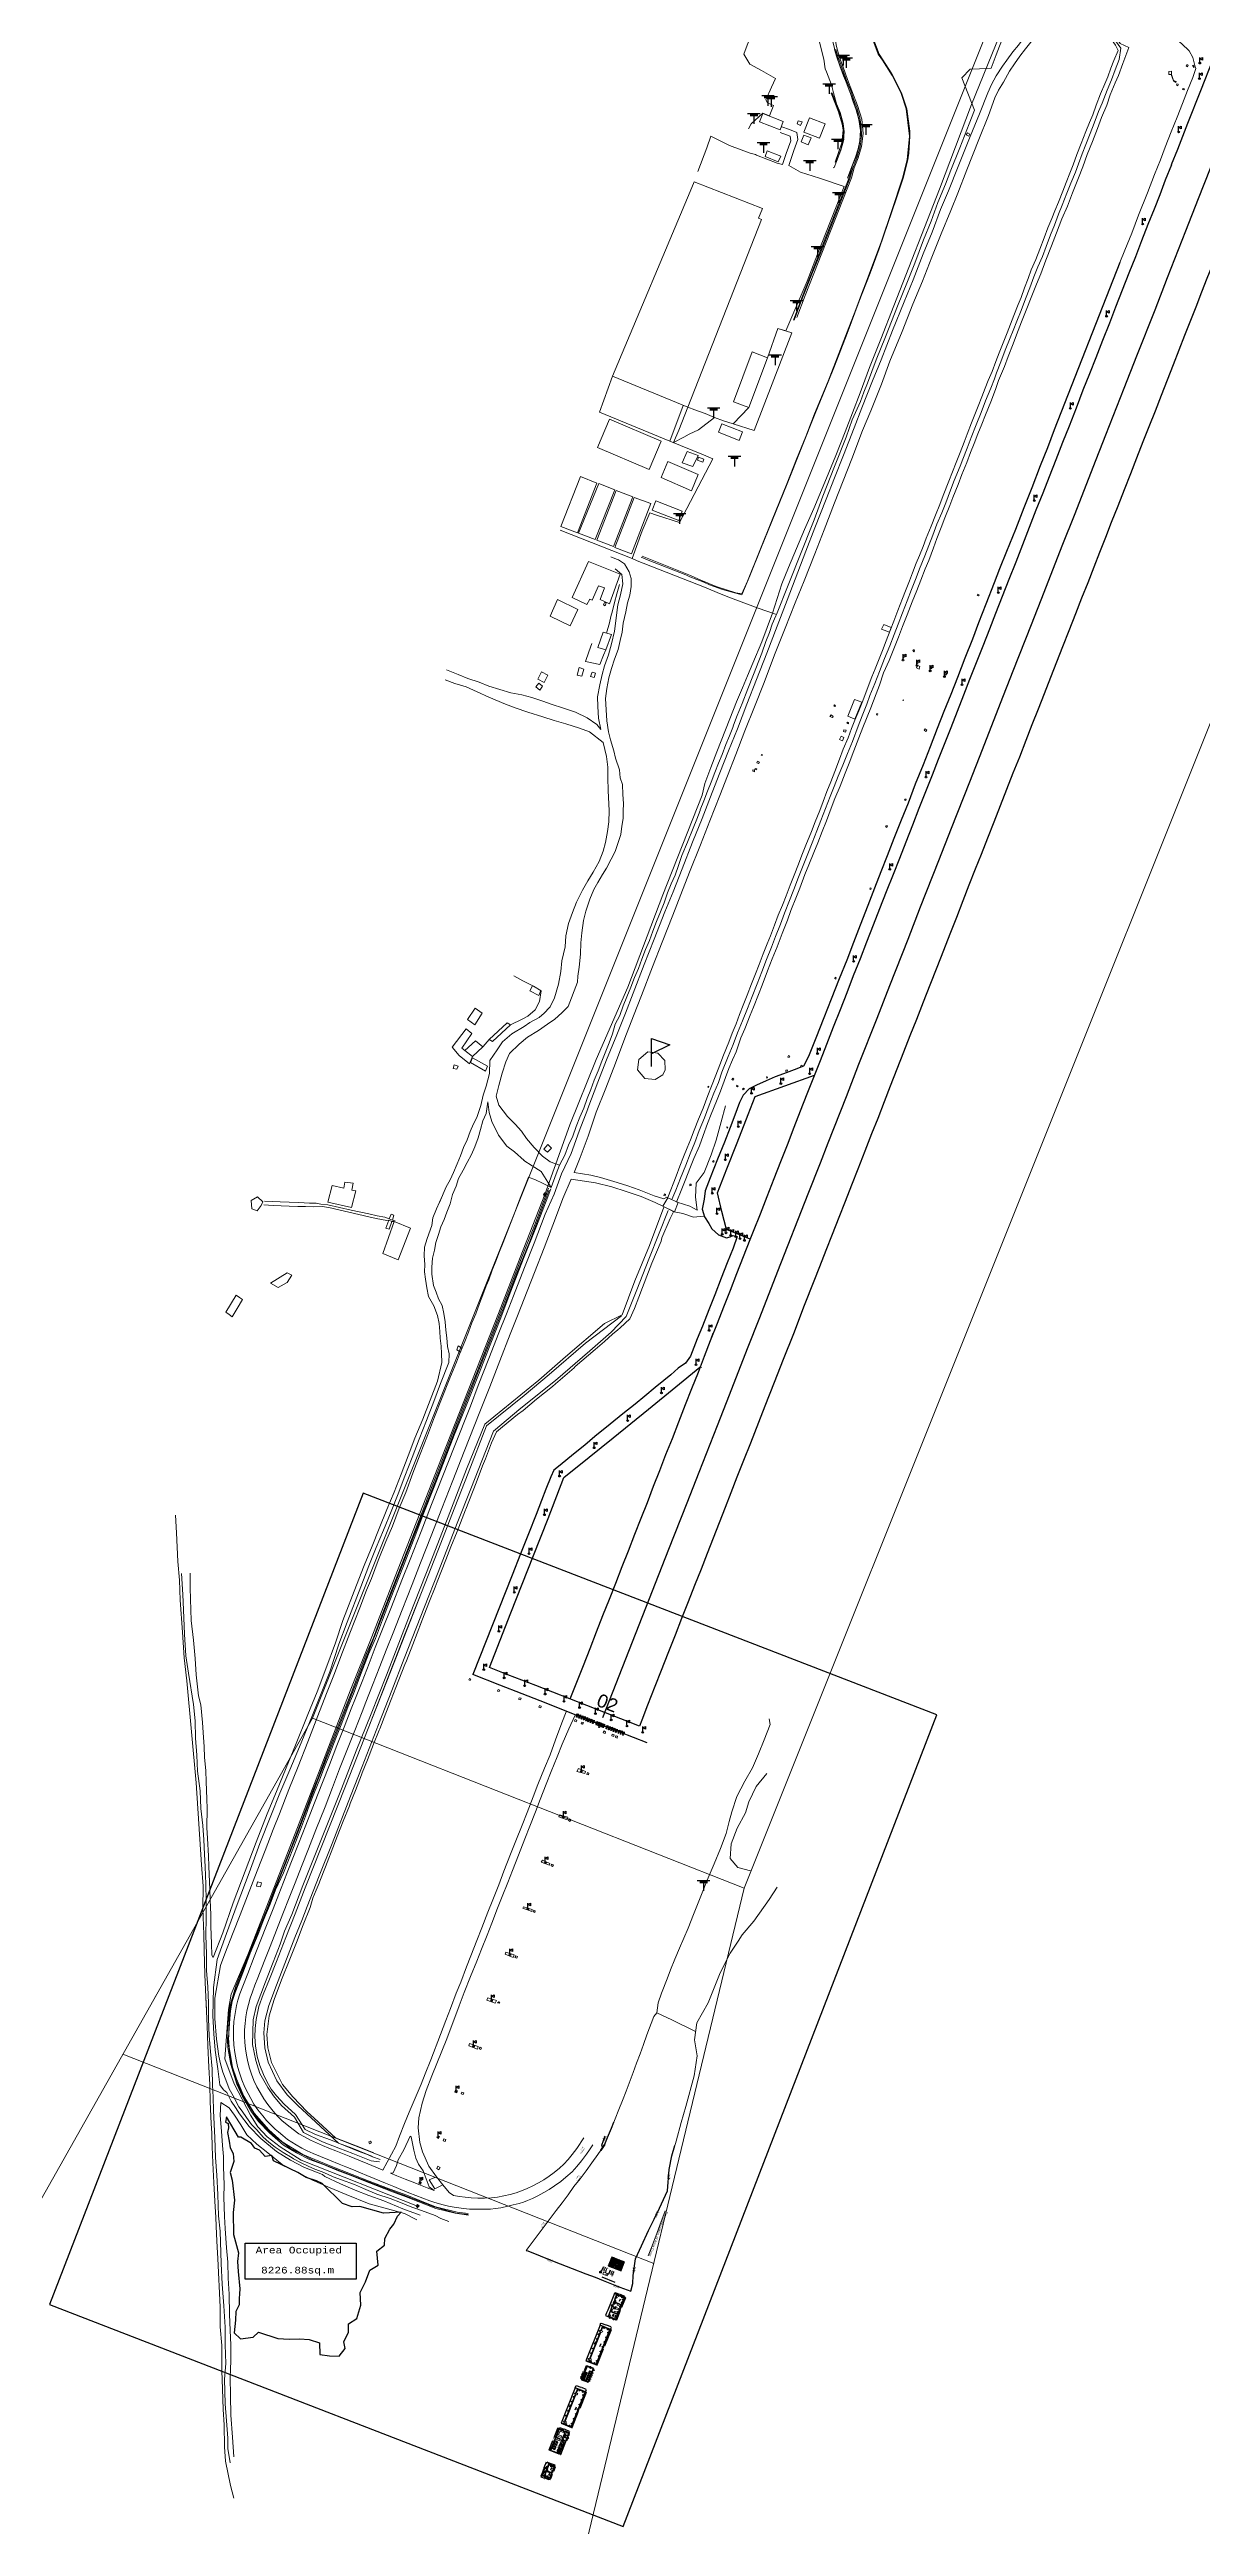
# Model space of a CAD drawing. Header units: metres. Extents: x 625987 to 635197, y 3048449 to 3066446.
# Drawn here: x 633273 to 633969, y 3062787 to 3064282 of the extents above; entities that cross this region are included whole.
import ezdxf

# ---------------------------------------------------------------- set-up
doc = ezdxf.new("R2010")
doc.units = ezdxf.units.M
for name, color, linetype in [('APRON', 210, 'Continuous'), ('ASPHALT', 51, 'Continuous'), ('BOARD', 7, 'Continuous'), ('BUILDING', 10, 'Continuous'), ('CONCRETE_PILLAR', 251, 'Continuous'), ('Container', 30, 'Continuous'), ('Dimension', 7, 'Continuous'), ('Drain', 5, 'Continuous'), ('FENCE', 35, 'Continuous'), ('FLAG', 6, 'Continuous'), ('LEVEL_BOUNDARY', 90, 'Continuous'), ('LIGHT', 5, 'Continuous'), ('MATERIAL_BOUNDARY', 2, 'Continuous'), ('OBSTRUCTED AREA', 251, 'Continuous'), ('PERIMETER_ROAD', 4, 'Continuous'), ('PIPELINE', 220, 'Continuous'), ('ROAD', 4, 'Continuous'), ('RUNWAY CENTER', 250, 'Continuous'), ('RUNWAY_EDGE', 6, 'Continuous'), ('SHOULDER', 140, 'Continuous'), ('SLAB', 251, 'Continuous'), ('TAXIWAY', 140, 'Continuous'), ('Tent', 40, 'Continuous'), ('Tower', 10, 'Continuous'), ('Triangle', 11, 'Continuous'), ('Truss', 221, 'Continuous'), ('WALL', 7, 'Continuous'), ('Water Tank', 5, 'Continuous')]:
    doc.layers.add(name, color=color, linetype=linetype)
for name, color, linetype, lineweight in [('C-CLER-AERO', 253, 'Continuous', 5), ('Doors', 3, 'Continuous', 20), ('Gate', 240, 'Continuous', 15), ('Reinforcement bar', 2, 'Continuous', 20)]:
    doc.layers.add(name, color=color, linetype=linetype, lineweight=lineweight)
doc.styles.add('1 100', font='arial.ttf', dxfattribs={"height": 0.2})
doc.styles.add('ADPI R', font='swiss.ttf')
doc.styles.add('labor camp', font='arial.ttf')
doc.styles.add('ROMANS', font='arial.ttf')
doc.styles.get("Standard").update_dxf_attribs({"font": 'arial.ttf'})
doc.linetypes.add('OLS', pattern='A,4,-2,4,-2,["OLS",ADPI R,S=1.2,R=0,X=-1.7,Y=-0.5],-2,4,-2,4,-2', length=26)
doc.dimstyles.get("Standard").update_dxf_attribs({"dimtxt": 0.18, "dimasz": 0.18, "dimexe": 0.18, "dimexo": 0.0625, "dimgap": 0.09, "dimtad": 0, "dimtih": 1, "dimtoh": 1, "dimdec": 4, "dimzin": 0, "dimdsep": 46, "dimtxsty": 'Standard', "dimcen": 0.09, "dimadec": 0, "dimazin": 0, "dimtfac": 1, "dimtdec": 4, "dimtofl": 0, "dimtmove": 0, "dimatfit": 3, "dimfxl": 1, "dimtolj": 1, "dimtzin": 0, "dimarcsym": 0})
pattern_1 = [(45.000000025, (0.0002, 0.00044), (-0.44901280625, 0.44901280586), [])]

# ---------------------------------------------------------------- blocks, each defined once
blk = doc.blocks.new('testla$0$ElectricPole')
for p, q in [((-3.8, 6.2), (3.8, 6.2)), ((-2.3, 5.4), (2.3, 5.4)), ((-2.3, 5), (2.3, 5)), ((0, 6.2), (0, 0))]:
    blk.add_line(p, q)
blk = doc.blocks.new('flag')
at = {"layer": 'Drain'}
for p, q in [((0, 0), (0, 16.9)), ((0, 16.9), (11.1, 13)), ((11.1, 13), (0, 7.7))]:
    blk.add_line(p, q, dxfattribs=at)
blk = doc.blocks.new('gc019')
for p, q in [((0, 0.5), (0, 3.5)), ((0, 2.7), (1.6, 3.5)), ((1.6, 1.9), (0, 2.7)), ((1.6, 3.5), (1.6, 1.9))]:
    blk.add_line(p, q)
blk.add_circle((0, 0), 0.5)
blk = doc.blocks.new('plan')
for p, q in [((1.53, 0.41), (1.52, 0.4)), ((1.52, 0.4), (1.52, 0.39)), ((1.52, 0.39), (1.52, 0.37)), ((1.52, 0.37), (1.53, 0.36)), ((1.54, 0.46), (1.53, 0.44)), ((1.53, 0.44), (1.53, 0.43)), ((1.53, 0.43), (1.53, 0.41)), ((1.53, 0.39), (1.54, 0.4)), ((1.53, 0.38), (1.53, 0.39)), ((1.54, 0.37), (1.53, 0.38)), ((1.53, 0.36), (1.53, 0.34)), ((1.53, 0.34), (1.53, 0.33)), ((1.53, 0.33), (1.54, 0.31)), ((1.55, 0.47), (1.54, 0.46)), ((1.54, 0.4), (1.56, 0.39)), ((1.56, 0.38), (1.54, 0.37)), ((1.54, 0.31), (1.55, 0.3)), ((1.56, 0.48), (1.55, 0.47)), ((1.55, 0.3), (1.56, 0.29)), ((1.57, 0.5), (1.56, 0.48)), ((1.56, 0.39), (1.56, 0.38)), ((1.56, 0.29), (1.57, 0.28)), ((1.58, 0.51), (1.57, 0.5)), ((1.57, 0.42), (1.58, 0.43)), ((1.57, 0.41), (1.57, 0.42)), ((1.57, 0.4), (1.57, 0.41)), ((1.57, 0.39), (1.57, 0.4)), ((1.57, 0.38), (1.57, 0.39)), ((1.57, 0.37), (1.57, 0.38)), ((1.57, 0.36), (1.57, 0.37)), ((1.57, 0.36), (1.57, 0.35)), ((1.57, 0.36), (1.57, 0.36)), ((1.57, 0.36), (1.57, 0.36)), ((1.57, 0.36), (1.57, 0.36)), ((1.57, 0.36), (1.57, 0.36)), ((1.58, 0.36), (1.57, 0.36)), ((1.58, 0.34), (1.57, 0.36)), ((1.57, 0.35), (1.57, 0.35)), ((1.57, 0.35), (1.58, 0.34)), ((1.57, 0.28), (1.58, 0.26)), ((1.59, 0.52), (1.58, 0.51)), ((1.59, 0.45), (1.58, 0.44)), ((1.58, 0.44), (1.59, 0.45)), ((1.58, 0.44), (1.58, 0.43)), ((1.58, 0.44), (1.58, 0.44)), ((1.58, 0.43), (1.58, 0.44)), ((1.58, 0.43), (1.58, 0.43)), ((1.58, 0.43), (1.58, 0.43)), ((1.58, 0.43), (1.59, 0.43)), ((1.58, 0.43), (1.58, 0.43)), ((1.58, 0.43), (1.58, 0.43)), ((1.58, 0.37), (1.58, 0.36)), ((1.58, 0.37), (1.58, 0.37)), ((1.59, 0.37), (1.58, 0.37)), ((1.58, 0.34), (1.58, 0.34)), ((1.58, 0.34), (1.58, 0.34)), ((1.58, 0.34), (1.58, 0.33)), ((1.58, 0.34), (1.58, 0.33)), ((1.58, 0.33), (1.58, 0.34)), ((1.58, 0.33), (1.58, 0.33)), ((1.58, 0.33), (1.59, 0.33)), ((1.58, 0.33), (1.58, 0.33)), ((1.58, 0.33), (1.58, 0.33)), ((1.58, 0.33), (1.58, 0.33)), ((1.59, 0.32), (1.58, 0.33)), ((1.58, 0.26), (1.59, 0.26)), ((1.61, 0.52), (1.59, 0.52)), ((1.59, 0.46), (1.6, 0.47)), ((1.6, 0.46), (1.59, 0.46)), ((1.59, 0.46), (1.59, 0.45)), ((1.59, 0.45), (1.59, 0.46)), ((1.59, 0.45), (1.59, 0.45)), ((1.59, 0.45), (1.59, 0.45)), ((1.59, 0.43), (1.59, 0.43)), ((1.59, 0.43), (1.59, 0.43)), ((1.59, 0.43), (1.59, 0.42)), ((1.59, 0.42), (1.6, 0.42)), ((1.6, 0.38), (1.59, 0.37)), ((1.59, 0.37), (1.59, 0.37)), ((1.59, 0.37), (1.59, 0.37)), ((1.59, 0.33), (1.59, 0.32)), ((1.59, 0.32), (1.59, 0.32)), ((1.59, 0.32), (1.59, 0.31)), ((1.6, 0.31), (1.59, 0.32)), ((1.59, 0.32), (1.59, 0.32)), ((1.59, 0.31), (1.6, 0.31)), ((1.59, 0.26), (1.61, 0.25)), ((1.6, 0.51), (1.61, 0.52)), ((1.6, 0.5), (1.6, 0.51)), ((1.61, 0.49), (1.6, 0.5)), ((1.61, 0.47), (1.6, 0.47)), ((1.6, 0.47), (1.6, 0.47)), ((1.6, 0.47), (1.6, 0.46)), ((1.6, 0.47), (1.61, 0.47)), ((1.6, 0.46), (1.6, 0.46)), ((1.6, 0.46), (1.6, 0.46)), ((1.6, 0.46), (1.6, 0.46)), ((1.6, 0.42), (1.6, 0.42)), ((1.6, 0.42), (1.6, 0.41)), ((1.6, 0.42), (1.6, 0.42)), ((1.6, 0.41), (1.61, 0.41)), ((1.6, 0.38), (1.6, 0.38)), ((1.6, 0.38), (1.6, 0.38)), ((1.61, 0.38), (1.6, 0.38)), ((1.6, 0.38), (1.6, 0.38)), ((1.6, 0.31), (1.6, 0.31)), ((1.6, 0.31), (1.6, 0.31)), ((1.6, 0.31), (1.6, 0.31)), ((1.6, 0.31), (1.6, 0.31)), ((1.6, 0.31), (1.61, 0.31)), ((1.61, 0.3), (1.6, 0.31)), ((1.6, 0.27), (1.61, 0.28)), ((1.6, 0.26), (1.6, 0.27)), ((1.61, 0.26), (1.6, 0.26)), ((1.61, 0.53), (1.61, 0.52)), ((1.61, 0.53), (1.61, 0.52)), ((1.62, 0.53), (1.61, 0.53)), ((1.61, 0.53), (1.62, 0.53)), ((1.61, 0.52), (1.62, 0.51)), ((1.62, 0.5), (1.61, 0.49)), ((1.62, 0.48), (1.61, 0.48)), ((1.61, 0.48), (1.61, 0.47)), ((1.61, 0.47), (1.62, 0.48)), ((1.61, 0.47), (1.61, 0.47)), ((1.61, 0.41), (1.61, 0.42)), ((1.61, 0.42), (1.62, 0.42)), ((1.61, 0.41), (1.61, 0.41)), ((1.61, 0.37), (1.61, 0.38)), ((1.62, 0.37), (1.61, 0.37)), ((1.61, 0.37), (1.61, 0.37)), ((1.61, 0.37), (1.61, 0.37)), ((1.61, 0.31), (1.61, 0.31)), ((1.61, 0.31), (1.61, 0.31)), ((1.61, 0.31), (1.61, 0.31)), ((1.61, 0.31), (1.61, 0.31)), ((1.61, 0.31), (1.62, 0.31)), ((1.62, 0.29), (1.61, 0.3)), ((1.61, 0.28), (1.62, 0.27)), ((1.62, 0.26), (1.61, 0.26)), ((1.61, 0.25), (1.61, 0.24)), ((1.61, 0.24), (1.61, 0.24)), ((1.61, 0.24), (1.62, 0.24)), ((1.61, 0.24), (1.62, 0.24)), ((1.63, 0.57), (1.62, 0.53)), ((1.64, 0.54), (1.62, 0.53)), ((1.62, 0.53), (1.62, 0.53)), ((1.62, 0.53), (1.62, 0.53)), ((1.62, 0.51), (1.62, 0.5)), ((1.62, 0.48), (1.63, 0.49)), ((1.62, 0.48), (1.62, 0.48)), ((1.62, 0.48), (1.62, 0.48)), ((1.62, 0.48), (1.62, 0.48)), ((1.62, 0.48), (1.62, 0.48)), ((1.62, 0.48), (1.62, 0.48)), ((1.63, 0.48), (1.62, 0.48)), ((1.62, 0.42), (1.63, 0.43)), ((1.62, 0.42), (1.62, 0.42)), ((1.62, 0.42), (1.62, 0.42)), ((1.62, 0.36), (1.62, 0.37)), ((1.62, 0.35), (1.62, 0.36)), ((1.62, 0.36), (1.62, 0.36)), ((1.62, 0.35), (1.62, 0.35)), ((1.63, 0.35), (1.62, 0.35)), ((1.62, 0.31), (1.62, 0.32)), ((1.62, 0.32), (1.63, 0.32)), ((1.62, 0.32), (1.62, 0.32)), ((1.63, 0.29), (1.62, 0.29)), ((1.62, 0.27), (1.62, 0.26)), ((1.62, 0.24), (1.63, 0.24)), ((1.62, 0.24), (1.62, 0.24)), ((1.63, 0.57), (1.65, 0.57)), ((1.63, 0.49), (1.64, 0.49)), ((1.63, 0.48), (1.63, 0.48)), ((1.63, 0.47), (1.63, 0.48)), ((1.64, 0.47), (1.63, 0.47)), ((1.63, 0.47), (1.63, 0.47)), ((1.63, 0.43), (1.63, 0.43)), ((1.63, 0.43), (1.63, 0.43)), ((1.63, 0.43), (1.63, 0.43)), ((1.63, 0.43), (1.64, 0.43)), ((1.63, 0.34), (1.63, 0.35)), ((1.63, 0.34), (1.63, 0.34)), ((1.63, 0.33), (1.63, 0.34)), ((1.63, 0.34), (1.63, 0.34)), ((1.63, 0.34), (1.63, 0.34)), ((1.63, 0.32), (1.63, 0.33)), ((1.63, 0.33), (1.63, 0.33)), ((1.63, 0.32), (1.63, 0.32)), ((1.63, 0.32), (1.63, 0.32)), ((1.64, 0.28), (1.63, 0.29)), ((1.63, 0.24), (1.64, 0.2)), ((1.63, 0.24), (1.64, 0.24)), ((1.65, 0.54), (1.64, 0.54)), ((1.64, 0.49), (1.65, 0.49)), ((1.65, 0.46), (1.64, 0.47)), ((1.64, 0.47), (1.64, 0.47)), ((1.64, 0.44), (1.64, 0.45)), ((1.64, 0.45), (1.65, 0.45)), ((1.64, 0.44), (1.64, 0.44)), ((1.64, 0.43), (1.64, 0.44)), ((1.65, 0.28), (1.64, 0.28)), ((1.64, 0.24), (1.65, 0.23)), ((1.66, 0.2), (1.64, 0.2)), ((1.65, 0.59), (1.65, 0.57)), ((1.66, 0.59), (1.65, 0.59)), ((1.65, 0.57), (1.67, 0.57)), ((1.67, 0.54), (1.65, 0.54)), ((1.65, 0.49), (1.66, 0.5)), ((1.65, 0.46), (1.65, 0.46)), ((1.65, 0.46), (1.65, 0.46)), ((1.65, 0.45), (1.65, 0.46)), ((1.65, 0.46), (1.65, 0.46)), ((1.65, 0.45), (1.65, 0.45)), ((1.65, 0.45), (1.65, 0.45)), ((1.66, 0.28), (1.65, 0.28)), ((1.65, 0.23), (1.67, 0.23)), ((1.66, 0.6), (1.66, 0.59)), ((1.66, 0.6), (1.69, 0.6)), ((1.67, 0.59), (1.66, 0.59)), ((1.66, 0.5), (1.67, 0.5)), ((1.67, 0.41), (1.66, 0.39)), ((1.67, 0.36), (1.66, 0.39)), ((1.66, 0.31), (1.66, 0.31)), ((1.66, 0.31), (1.66, 0.31)), ((1.67, 0.31), (1.66, 0.31)), ((1.66, 0.31), (1.66, 0.31)), ((1.66, 0.31), (1.66, 0.3)), ((1.66, 0.3), (1.67, 0.29)), ((1.67, 0.27), (1.66, 0.28)), ((1.66, 0.2), (1.66, 0.18)), ((1.66, 0.2), (1.67, 0.2)), ((1.66, 0.18), (1.67, 0.18)), ((1.67, 0.57), (1.67, 0.59)), ((1.67, 0.59), (1.69, 0.59)), ((1.69, 0.57), (1.67, 0.57)), ((1.68, 0.54), (1.67, 0.54)), ((1.67, 0.5), (1.68, 0.5)), ((1.69, 0.41), (1.67, 0.41)), ((1.67, 0.4), (1.69, 0.4)), ((1.67, 0.37), (1.67, 0.4)), ((1.69, 0.37), (1.67, 0.37)), ((1.67, 0.36), (1.69, 0.36)), ((1.68, 0.32), (1.67, 0.32)), ((1.67, 0.32), (1.67, 0.31)), ((1.67, 0.31), (1.67, 0.31)), ((1.67, 0.29), (1.67, 0.28)), ((1.67, 0.29), (1.67, 0.29)), ((1.67, 0.29), (1.67, 0.29)), ((1.67, 0.28), (1.68, 0.27)), ((1.67, 0.28), (1.67, 0.28)), ((1.67, 0.28), (1.67, 0.28)), ((1.67, 0.28), (1.67, 0.28)), ((1.67, 0.28), (1.67, 0.28)), ((1.67, 0.28), (1.67, 0.28)), ((1.67, 0.28), (1.67, 0.28)), ((1.68, 0.27), (1.67, 0.27)), ((1.67, 0.23), (1.68, 0.23)), ((1.67, 0.2), (1.67, 0.18)), ((1.67, 0.2), (1.69, 0.2)), ((1.67, 0.18), (1.67, 0.17)), ((1.67, 0.18), (1.67, 0.18)), ((1.69, 0.18), (1.67, 0.18)), ((1.7, 0.17), (1.67, 0.17)), ((1.69, 0.54), (1.68, 0.54)), ((1.68, 0.5), (1.69, 0.5)), ((1.68, 0.47), (1.68, 0.46)), ((1.69, 0.47), (1.68, 0.47)), ((1.68, 0.47), (1.68, 0.47)), ((1.68, 0.46), (1.68, 0.46)), ((1.68, 0.46), (1.69, 0.46)), ((1.69, 0.32), (1.68, 0.32)), ((1.68, 0.32), (1.68, 0.32)), ((1.68, 0.32), (1.68, 0.32)), ((1.68, 0.27), (1.69, 0.27)), ((1.68, 0.27), (1.68, 0.27)), ((1.68, 0.27), (1.68, 0.27)), ((1.69, 0.27), (1.68, 0.27)), ((1.68, 0.23), (1.69, 0.23)), ((1.69, 0.59), (1.69, 0.6)), ((1.69, 0.57), (1.69, 0.59)), ((1.69, 0.59), (1.69, 0.59)), ((1.7, 0.59), (1.69, 0.59)), ((1.7, 0.57), (1.69, 0.57)), ((1.71, 0.54), (1.69, 0.54)), ((1.7, 0.5), (1.69, 0.5)), ((1.69, 0.5), (1.69, 0.5)), ((1.69, 0.5), (1.69, 0.49)), ((1.69, 0.5), (1.7, 0.5)), ((1.69, 0.49), (1.69, 0.49)), ((1.69, 0.49), (1.69, 0.49)), ((1.69, 0.49), (1.69, 0.49)), ((1.69, 0.49), (1.69, 0.48)), ((1.69, 0.48), (1.69, 0.48)), ((1.69, 0.48), (1.69, 0.47)), ((1.69, 0.46), (1.69, 0.46)), ((1.69, 0.46), (1.7, 0.45)), ((1.69, 0.41), (1.71, 0.39)), ((1.69, 0.37), (1.69, 0.4)), ((1.69, 0.36), (1.71, 0.39)), ((1.7, 0.32), (1.69, 0.32)), ((1.69, 0.32), (1.69, 0.32)), ((1.69, 0.27), (1.7, 0.28)), ((1.69, 0.27), (1.7, 0.28)), ((1.7, 0.28), (1.69, 0.27)), ((1.69, 0.27), (1.69, 0.27)), ((1.69, 0.23), (1.71, 0.23)), ((1.69, 0.2), (1.69, 0.18)), ((1.71, 0.2), (1.69, 0.2)), ((1.69, 0.18), (1.7, 0.18)), ((1.7, 0.57), (1.7, 0.59)), ((1.7, 0.57), (1.72, 0.57)), ((1.7, 0.5), (1.7, 0.5)), ((1.71, 0.49), (1.7, 0.5)), ((1.7, 0.5), (1.7, 0.5)), ((1.7, 0.5), (1.71, 0.49)), ((1.7, 0.45), (1.7, 0.45)), ((1.7, 0.45), (1.7, 0.45)), ((1.7, 0.45), (1.71, 0.45)), ((1.7, 0.45), (1.7, 0.45)), ((1.71, 0.32), (1.7, 0.32)), ((1.7, 0.32), (1.7, 0.32)), ((1.7, 0.32), (1.7, 0.32)), ((1.7, 0.28), (1.71, 0.28)), ((1.7, 0.28), (1.71, 0.28)), ((1.7, 0.28), (1.7, 0.28)), ((1.7, 0.28), (1.7, 0.28)), ((1.7, 0.28), (1.7, 0.28)), ((1.7, 0.28), (1.7, 0.28)), ((1.71, 0.28), (1.7, 0.28)), ((1.7, 0.17), (1.7, 0.18)), ((1.7, 0.18), (1.71, 0.18)), ((1.72, 0.54), (1.71, 0.54)), ((1.72, 0.49), (1.71, 0.49)), ((1.71, 0.49), (1.71, 0.49)), ((1.71, 0.49), (1.72, 0.49)), ((1.71, 0.45), (1.71, 0.44)), ((1.71, 0.44), (1.72, 0.44)), ((1.72, 0.32), (1.71, 0.32)), ((1.71, 0.32), (1.71, 0.32)), ((1.71, 0.28), (1.71, 0.28)), ((1.71, 0.28), (1.71, 0.28)), ((1.71, 0.28), (1.71, 0.28)), ((1.71, 0.28), (1.72, 0.28)), ((1.72, 0.28), (1.71, 0.28)), ((1.71, 0.23), (1.72, 0.24)), ((1.71, 0.18), (1.71, 0.2)), ((1.73, 0.2), (1.71, 0.2)), ((1.73, 0.54), (1.72, 0.57)), ((1.73, 0.54), (1.72, 0.54)), ((1.73, 0.49), (1.72, 0.49)), ((1.72, 0.49), (1.72, 0.49)), ((1.72, 0.49), (1.72, 0.49)), ((1.72, 0.49), (1.72, 0.49)), ((1.74, 0.48), (1.72, 0.49)), ((1.73, 0.49), (1.72, 0.49)), ((1.72, 0.49), (1.73, 0.49)), ((1.72, 0.44), (1.72, 0.44)), ((1.72, 0.44), (1.73, 0.44)), ((1.73, 0.32), (1.72, 0.32)), ((1.72, 0.32), (1.72, 0.32)), ((1.72, 0.32), (1.72, 0.32)), ((1.72, 0.32), (1.72, 0.32)), ((1.73, 0.29), (1.72, 0.28)), ((1.72, 0.28), (1.72, 0.28)), ((1.72, 0.28), (1.73, 0.28)), ((1.72, 0.24), (1.74, 0.24)), ((1.74, 0.53), (1.73, 0.54)), ((1.74, 0.48), (1.73, 0.49)), ((1.73, 0.49), (1.73, 0.49)), ((1.73, 0.49), (1.73, 0.49)), ((1.73, 0.49), (1.73, 0.49)), ((1.73, 0.49), (1.74, 0.48)), ((1.73, 0.44), (1.73, 0.44)), ((1.73, 0.44), (1.74, 0.44)), ((1.73, 0.44), (1.73, 0.44)), ((1.73, 0.44), (1.73, 0.44)), ((1.73, 0.31), (1.73, 0.32)), ((1.73, 0.3), (1.73, 0.31)), ((1.73, 0.31), (1.73, 0.31)), ((1.73, 0.29), (1.73, 0.3)), ((1.73, 0.3), (1.73, 0.3)), ((1.73, 0.3), (1.73, 0.3)), ((1.73, 0.29), (1.73, 0.29)), ((1.73, 0.29), (1.73, 0.29)), ((1.73, 0.28), (1.73, 0.29)), ((1.73, 0.29), (1.73, 0.29)), ((1.73, 0.29), (1.73, 0.29)), ((1.73, 0.29), (1.73, 0.29)), ((1.74, 0.29), (1.73, 0.29)), ((1.73, 0.2), (1.74, 0.24)), ((1.74, 0.53), (1.74, 0.53)), ((1.75, 0.53), (1.74, 0.53)), ((1.75, 0.53), (1.74, 0.53)), ((1.74, 0.51), (1.75, 0.52)), ((1.74, 0.5), (1.74, 0.51)), ((1.75, 0.49), (1.74, 0.5)), ((1.74, 0.48), (1.74, 0.48)), ((1.74, 0.48), (1.74, 0.48)), ((1.75, 0.47), (1.74, 0.48)), ((1.74, 0.48), (1.75, 0.47)), ((1.74, 0.44), (1.74, 0.45)), ((1.74, 0.45), (1.75, 0.45)), ((1.74, 0.44), (1.74, 0.44)), ((1.74, 0.44), (1.74, 0.44)), ((1.74, 0.44), (1.74, 0.44)), ((1.74, 0.44), (1.74, 0.44)), ((1.75, 0.37), (1.74, 0.37)), ((1.74, 0.37), (1.74, 0.36)), ((1.74, 0.36), (1.74, 0.36)), ((1.74, 0.36), (1.75, 0.36)), ((1.75, 0.3), (1.74, 0.29)), ((1.74, 0.27), (1.75, 0.28)), ((1.74, 0.26), (1.74, 0.27)), ((1.75, 0.26), (1.74, 0.26)), ((1.74, 0.24), (1.75, 0.25)), ((1.74, 0.24), (1.74, 0.24)), ((1.74, 0.24), (1.74, 0.24)), ((1.76, 0.24), (1.74, 0.24)), ((1.77, 0.52), (1.75, 0.53)), ((1.75, 0.53), (1.75, 0.53)), ((1.75, 0.53), (1.75, 0.53)), ((1.75, 0.52), (1.76, 0.51)), ((1.76, 0.5), (1.75, 0.49)), ((1.75, 0.47), (1.75, 0.47)), ((1.75, 0.47), (1.75, 0.47)), ((1.75, 0.47), (1.75, 0.47)), ((1.75, 0.47), (1.75, 0.47)), ((1.75, 0.47), (1.75, 0.47)), ((1.75, 0.47), (1.76, 0.47)), ((1.75, 0.47), (1.75, 0.46)), ((1.75, 0.45), (1.75, 0.46)), ((1.76, 0.41), (1.75, 0.41)), ((1.75, 0.41), (1.75, 0.4)), ((1.75, 0.4), (1.75, 0.4)), ((1.75, 0.4), (1.75, 0.39)), ((1.75, 0.39), (1.75, 0.39)), ((1.75, 0.39), (1.75, 0.39)), ((1.75, 0.39), (1.75, 0.38)), ((1.75, 0.38), (1.75, 0.38)), ((1.75, 0.38), (1.75, 0.37)), ((1.75, 0.36), (1.75, 0.35)), ((1.75, 0.36), (1.75, 0.36)), ((1.75, 0.35), (1.75, 0.34)), ((1.75, 0.35), (1.75, 0.35)), ((1.75, 0.35), (1.75, 0.35)), ((1.75, 0.35), (1.75, 0.35)), ((1.75, 0.34), (1.76, 0.34)), ((1.76, 0.31), (1.75, 0.3)), ((1.75, 0.28), (1.76, 0.27)), ((1.76, 0.26), (1.75, 0.26)), ((1.75, 0.25), (1.76, 0.25)), ((1.76, 0.51), (1.76, 0.5)), ((1.76, 0.47), (1.77, 0.46)), ((1.77, 0.41), (1.76, 0.41)), ((1.76, 0.41), (1.76, 0.41)), ((1.76, 0.41), (1.76, 0.41)), ((1.76, 0.34), (1.77, 0.34)), ((1.76, 0.34), (1.76, 0.34)), ((1.77, 0.32), (1.76, 0.31)), ((1.76, 0.27), (1.76, 0.26)), ((1.76, 0.25), (1.77, 0.26)), ((1.76, 0.24), (1.76, 0.25)), ((1.78, 0.51), (1.77, 0.52)), ((1.77, 0.46), (1.77, 0.45)), ((1.77, 0.45), (1.78, 0.44)), ((1.78, 0.41), (1.77, 0.41)), ((1.77, 0.41), (1.77, 0.41)), ((1.77, 0.41), (1.77, 0.41)), ((1.77, 0.34), (1.78, 0.34)), ((1.77, 0.34), (1.77, 0.34)), ((1.77, 0.34), (1.77, 0.34)), ((1.78, 0.33), (1.77, 0.32)), ((1.77, 0.32), (1.77, 0.32)), ((1.77, 0.26), (1.78, 0.26)), ((1.79, 0.5), (1.78, 0.51)), ((1.78, 0.44), (1.78, 0.43)), ((1.78, 0.43), (1.79, 0.42)), ((1.78, 0.41), (1.78, 0.41)), ((1.78, 0.41), (1.78, 0.41)), ((1.79, 0.41), (1.78, 0.41)), ((1.79, 0.36), (1.78, 0.34)), ((1.78, 0.35), (1.78, 0.35)), ((1.78, 0.35), (1.79, 0.35)), ((1.78, 0.34), (1.78, 0.35)), ((1.78, 0.34), (1.78, 0.34)), ((1.78, 0.34), (1.78, 0.34)), ((1.78, 0.34), (1.78, 0.34)), ((1.78, 0.34), (1.78, 0.33)), ((1.78, 0.26), (1.79, 0.28)), ((1.8, 0.48), (1.79, 0.5)), ((1.79, 0.42), (1.79, 0.41)), ((1.79, 0.41), (1.79, 0.41)), ((1.79, 0.41), (1.79, 0.41)), ((1.79, 0.4), (1.79, 0.41)), ((1.79, 0.41), (1.79, 0.41)), ((1.79, 0.41), (1.79, 0.4)), ((1.79, 0.4), (1.79, 0.4)), ((1.79, 0.39), (1.79, 0.4)), ((1.79, 0.4), (1.79, 0.4)), ((1.79, 0.4), (1.79, 0.39)), ((1.79, 0.38), (1.79, 0.39)), ((1.79, 0.38), (1.79, 0.39)), ((1.79, 0.39), (1.79, 0.39)), ((1.79, 0.39), (1.79, 0.39)), ((1.79, 0.39), (1.79, 0.38)), ((1.79, 0.38), (1.79, 0.38)), ((1.79, 0.38), (1.79, 0.38)), ((1.79, 0.38), (1.79, 0.38)), ((1.79, 0.38), (1.79, 0.38)), ((1.79, 0.36), (1.79, 0.38)), ((1.79, 0.37), (1.79, 0.38)), ((1.79, 0.37), (1.79, 0.38)), ((1.79, 0.38), (1.79, 0.37)), ((1.79, 0.36), (1.79, 0.37)), ((1.79, 0.37), (1.79, 0.37)), ((1.79, 0.37), (1.79, 0.37)), ((1.79, 0.37), (1.79, 0.36)), ((1.79, 0.36), (1.79, 0.36)), ((1.79, 0.35), (1.79, 0.36)), ((1.79, 0.35), (1.79, 0.35)), ((1.79, 0.28), (1.8, 0.29)), ((1.81, 0.47), (1.8, 0.48)), ((1.8, 0.39), (1.82, 0.4)), ((1.8, 0.38), (1.8, 0.39)), ((1.82, 0.37), (1.8, 0.38)), ((1.8, 0.29), (1.81, 0.3)), ((1.82, 0.46), (1.81, 0.47)), ((1.81, 0.3), (1.82, 0.31)), ((1.83, 0.44), (1.82, 0.46)), ((1.82, 0.46), (1.86, 0.45)), ((1.82, 0.46), (1.82, 0.46)), ((1.82, 0.4), (1.83, 0.39)), ((1.83, 0.38), (1.82, 0.37)), ((1.82, 0.31), (1.83, 0.33)), ((1.86, 0.32), (1.82, 0.31)), ((1.82, 0.31), (1.82, 0.31)), ((1.83, 0.43), (1.83, 0.44)), ((1.83, 0.41), (1.83, 0.43)), ((1.84, 0.4), (1.83, 0.41)), ((1.83, 0.39), (1.83, 0.38)), ((1.83, 0.36), (1.84, 0.37)), ((1.83, 0.34), (1.83, 0.36)), ((1.83, 0.33), (1.83, 0.34)), ((1.84, 0.39), (1.84, 0.4)), ((1.84, 0.37), (1.84, 0.39)), ((1.86, 0.45), (1.86, 0.41)), ((1.86, 0.4), (1.86, 0.41)), ((1.86, 0.41), (1.88, 0.41)), ((1.86, 0.37), (1.86, 0.4)), ((1.86, 0.4), (1.88, 0.4)), ((1.86, 0.37), (1.86, 0.36)), ((1.86, 0.37), (1.88, 0.37)), ((1.86, 0.32), (1.86, 0.36)), ((1.88, 0.36), (1.86, 0.36)), ((1.88, 0.41), (1.88, 0.4)), ((1.88, 0.4), (1.89, 0.4)), ((1.88, 0.4), (1.88, 0.4)), ((1.88, 0.37), (1.88, 0.4)), ((1.88, 0.37), (1.89, 0.37)), ((1.88, 0.37), (1.88, 0.37)), ((1.88, 0.37), (1.88, 0.36)), ((1.89, 0.4), (1.89, 0.37))]:
    blk.add_line(p, q)
blk = doc.blocks.new('fro')
at = {"layer": 'PIPELINE'}
blk.add_blockref('plan', (-1.68, -0.39), dxfattribs=at)
blk = doc.blocks.new('*D155')
at = {"layer": 'Defpoints', "color": 0}
for p in [(24, 0), (588, 17), (588, 0)]:
    blk.add_point(p, dxfattribs=at)
at = {"layer": 'Dimension', "color": 0, "lineweight": -2}
for p, q in [((24, 0), (24, 17)), ((29, 17), (271, 17)), ((583, 17), (340, 17)), ((588, 0), (588, 17))]:
    blk.add_line(p, q, dxfattribs=at)
at = {"layer": 'Dimension', "color": 0}
for points in [[(29, 18), (29, 16), (24, 17)], [(583, 18), (583, 16), (588, 17)]]:
    blk.add_solid(points, dxfattribs=at)
at = {"layer": 'Dimension', "color": 0, "insert": (306, 17), "char_height": 10, "attachment_point": 5}
blk.add_mtext('\\A1;564.0000', dxfattribs=at)
blk = doc.blocks.new('*D156')
at = {"layer": 'Defpoints', "color": 0}
for p in [(789, -301), (850, -37), (850, -301)]:
    blk.add_point(p, dxfattribs=at)
at = {"layer": 'Dimension', "color": 0, "lineweight": -2}
for p, q in [((850, -37), (789, -37)), ((789, -42), (789, -157)), ((789, -296), (789, -180)), ((850, -301), (789, -301))]:
    blk.add_line(p, q, dxfattribs=at)
at = {"layer": 'Dimension', "color": 0}
for points in [[(788, -42), (790, -42), (789, -37)], [(788, -296), (790, -296), (789, -301)]]:
    blk.add_solid(points, dxfattribs=at)
at = {"layer": 'Dimension', "color": 0, "insert": (789, -169), "char_height": 10, "attachment_point": 5}
blk.add_mtext('\\A1;264.0000', dxfattribs=at)
blk = doc.blocks.new('*D157')
at = {"layer": 'Defpoints', "color": 0}
for p in [(850, -37), (1750, -19), (1750, -37)]:
    blk.add_point(p, dxfattribs=at)
at = {"layer": 'Dimension', "color": 0, "lineweight": -2}
for p, q in [((850, -37), (850, -19)), ((855, -19), (1265, -19)), ((1745, -19), (1334, -19)), ((1750, -37), (1750, -19))]:
    blk.add_line(p, q, dxfattribs=at)
at = {"layer": 'Dimension', "color": 0}
for points in [[(855, -18), (855, -20), (850, -19)], [(1745, -18), (1745, -20), (1750, -19)]]:
    blk.add_solid(points, dxfattribs=at)
at = {"layer": 'Dimension', "color": 0, "insert": (1300, -19), "char_height": 10, "attachment_point": 5}
blk.add_mtext('\\A1;900.0000', dxfattribs=at)
blk = doc.blocks.new('*D159')
at = {"layer": 'Defpoints', "color": 0}
for p in [(2376, -304), (2437, -40), (2437, -304)]:
    blk.add_point(p, dxfattribs=at)
at = {"layer": 'Dimension', "color": 0, "lineweight": -2}
for p, q in [((2437, -40), (2376, -40)), ((2376, -45), (2376, -160)), ((2376, -299), (2376, -183)), ((2437, -304), (2376, -304))]:
    blk.add_line(p, q, dxfattribs=at)
at = {"layer": 'Dimension', "color": 0}
for points in [[(2375, -45), (2377, -45), (2376, -40)], [(2375, -299), (2377, -299), (2376, -304)]]:
    blk.add_solid(points, dxfattribs=at)
at = {"layer": 'Dimension', "color": 0, "insert": (2376, -172), "char_height": 10, "attachment_point": 5}
blk.add_mtext('\\A1;264.0000', dxfattribs=at)
blk = doc.blocks.new('*D160')
at = {"layer": 'Defpoints', "color": 0}
for p in [(2437, -40), (3337, -22), (3337, -40)]:
    blk.add_point(p, dxfattribs=at)
at = {"layer": 'Dimension', "color": 0, "lineweight": -2}
for p, q in [((2437, -39), (2437, -21)), ((2442, -22), (2853, -22)), ((3332, -22), (2922, -22)), ((3337, -39), (3337, -21))]:
    blk.add_line(p, q, dxfattribs=at)
at = {"layer": 'Dimension', "color": 0}
for points in [[(2442, -21), (2442, -22), (2437, -22)], [(3332, -21), (3332, -22), (3337, -22)]]:
    blk.add_solid(points, dxfattribs=at)
at = {"layer": 'Dimension', "color": 0, "insert": (2887, -22), "char_height": 10, "attachment_point": 5}
blk.add_mtext('\\A1;900.0000', dxfattribs=at)
blk = doc.blocks.new('*D161')
at = {"layer": 'Defpoints', "color": 0}
for p in [(4347, -67), (4638, -48), (4638, -67)]:
    blk.add_point(p, dxfattribs=at)
at = {"layer": 'Dimension', "color": 0, "lineweight": -2}
for p, q in [((4347, -67), (4347, -48)), ((4352, -48), (4458, -48)), ((4633, -48), (4527, -48)), ((4638, -67), (4638, -48))]:
    blk.add_line(p, q, dxfattribs=at)
at = {"layer": 'Dimension', "color": 0}
for points in [[(4352, -47), (4352, -49), (4347, -48)], [(4633, -47), (4633, -49), (4638, -48)]]:
    blk.add_solid(points, dxfattribs=at)
at = {"layer": 'Dimension', "color": 0, "insert": (4493, -48), "char_height": 10, "attachment_point": 5}
blk.add_mtext('\\A1;291.0000', dxfattribs=at)
blk = doc.blocks.new('*D162')
at = {"layer": 'Defpoints', "color": 0}
for p in [(4629, -76), (4629, -211), (4657, -211)]:
    blk.add_point(p, dxfattribs=at)
at = {"layer": 'Dimension', "color": 0, "lineweight": -2}
for p, q in [((4629, -76), (4657, -76)), ((4629, -211), (4657, -211)), ((4657, -81), (4657, -132)), ((4657, -206), (4657, -155))]:
    blk.add_line(p, q, dxfattribs=at)
at = {"layer": 'Dimension', "color": 0}
for points in [[(4656, -81), (4658, -81), (4657, -76)], [(4656, -206), (4658, -206), (4657, -211)]]:
    blk.add_solid(points, dxfattribs=at)
at = {"layer": 'Dimension', "color": 0, "insert": (4657, -144), "char_height": 10, "attachment_point": 5}
blk.add_mtext('\\A1;135.0000', dxfattribs=at)
blk = doc.blocks.new('*D163')
at = {"layer": 'Defpoints', "color": 0}
for p in [(4330, -211), (4356, -76), (4356, -211)]:
    blk.add_point(p, dxfattribs=at)
at = {"layer": 'Dimension', "color": 0, "lineweight": -2}
for p, q in [((4356, -76), (4330, -76)), ((4330, -81), (4330, -132)), ((4330, -206), (4330, -155)), ((4356, -211), (4330, -211))]:
    blk.add_line(p, q, dxfattribs=at)
at = {"layer": 'Dimension', "color": 0}
for points in [[(4330, -81), (4331, -81), (4330, -76)], [(4330, -206), (4331, -206), (4330, -211)]]:
    blk.add_solid(points, dxfattribs=at)
at = {"layer": 'Dimension', "color": 0, "insert": (4330, -144), "char_height": 10, "attachment_point": 5}
blk.add_mtext('\\A1;135.0000', dxfattribs=at)
blk = doc.blocks.new('*D164')
at = {"layer": 'Defpoints', "color": 0}
for p in [(4322, -280), (4347, -220), (4356, -280)]:
    blk.add_point(p, dxfattribs=at)
at = {"layer": 'Dimension', "color": 0, "lineweight": -2}
for p, q in [((4347, -220), (4321, -220)), ((4356, -280), (4321, -280)), ((4322, -225), (4322, -239)), ((4322, -275), (4322, -261))]:
    blk.add_line(p, q, dxfattribs=at)
at = {"layer": 'Dimension', "color": 0}
for points in [[(4321, -225), (4322, -225), (4322, -220)], [(4321, -275), (4322, -275), (4322, -280)]]:
    blk.add_solid(points, dxfattribs=at)
at = {"layer": 'Dimension', "color": 0, "insert": (4322, -250), "char_height": 10, "attachment_point": 5}
blk.add_mtext('\\A1;60.0000', dxfattribs=at)
blk = doc.blocks.new('*D165')
at = {"layer": 'Defpoints', "color": 0}
for p in [(4309, -289), (4347, -67), (4453, -289)]:
    blk.add_point(p, dxfattribs=at)
at = {"layer": 'Dimension', "color": 0, "lineweight": -2}
for p, q in [((4347, -67), (4309, -67)), ((4309, -72), (4309, -167)), ((4309, -284), (4309, -189)), ((4453, -289), (4309, -289))]:
    blk.add_line(p, q, dxfattribs=at)
at = {"layer": 'Dimension', "color": 0}
for points in [[(4308, -72), (4310, -72), (4309, -67)], [(4308, -284), (4310, -284), (4309, -289)]]:
    blk.add_solid(points, dxfattribs=at)
at = {"layer": 'Dimension', "color": 0, "insert": (4309, -178), "char_height": 10, "attachment_point": 5}
blk.add_mtext('\\A1;222.0000', dxfattribs=at)
blk = doc.blocks.new('*D166')
at = {"layer": 'Defpoints', "color": 0}
for p in [(4638, -220), (4638, -289), (4657, -289)]:
    blk.add_point(p, dxfattribs=at)
at = {"layer": 'Dimension', "color": 0, "lineweight": -2}
for p, q in [((4638, -220), (4657, -220)), ((4638, -289), (4657, -289)), ((4657, -225), (4657, -243)), ((4657, -284), (4657, -266))]:
    blk.add_line(p, q, dxfattribs=at)
at = {"layer": 'Dimension', "color": 0}
for points in [[(4656, -225), (4658, -225), (4657, -220)], [(4656, -284), (4658, -284), (4657, -289)]]:
    blk.add_solid(points, dxfattribs=at)
at = {"layer": 'Dimension', "color": 0, "insert": (4657, -255), "char_height": 10, "attachment_point": 5}
blk.add_mtext('\\A1;69.0000', dxfattribs=at)
blk = doc.blocks.new('*D153')
at = {"layer": 'Defpoints', "color": 0}
for p in [(4638, -67), (4638, -289), (4684, -289)]:
    blk.add_point(p, dxfattribs=at)
at = {"layer": 'Dimension', "color": 0, "lineweight": -2}
for p, q in [((4638, -67), (4684, -67)), ((4638, -289), (4684, -289)), ((4684, -72), (4684, -167)), ((4684, -284), (4684, -189))]:
    blk.add_line(p, q, dxfattribs=at)
at = {"layer": 'Dimension', "color": 0}
for points in [[(4683, -72), (4684, -72), (4684, -67)], [(4683, -284), (4684, -284), (4684, -289)]]:
    blk.add_solid(points, dxfattribs=at)
at = {"layer": 'Dimension', "color": 0, "insert": (4684, -178), "char_height": 10, "attachment_point": 5}
blk.add_mtext('\\A1;222.0000', dxfattribs=at)
blk = doc.blocks.new('*D167')
at = {"layer": 'Defpoints', "color": 0}
for p in [(4509, -76), (4509, -211), (4516, -211)]:
    blk.add_point(p, dxfattribs=at)
at = {"layer": 'Dimension', "color": 0, "lineweight": -2}
for p, q in [((4509, -76), (4516, -76)), ((4509, -211), (4516, -211)), ((4516, -81), (4516, -132)), ((4516, -206), (4516, -155))]:
    blk.add_line(p, q, dxfattribs=at)
at = {"layer": 'Dimension', "color": 0}
for points in [[(4515, -81), (4516, -81), (4516, -76)], [(4515, -206), (4516, -206), (4516, -211)]]:
    blk.add_solid(points, dxfattribs=at)
at = {"layer": 'Dimension', "color": 0, "insert": (4516, -144), "char_height": 10, "attachment_point": 5}
blk.add_mtext('\\A1;135.0000', dxfattribs=at)
blk = doc.blocks.new('*D154')
at = {"layer": 'Defpoints', "color": 0}
for p in [(24, 0), (0, -264), (24, -264)]:
    blk.add_point(p, dxfattribs=at)
at = {"layer": 'Dimension', "color": 0, "lineweight": -2}
for p, q in [((23, 0), (0, 0)), ((0, -5), (0, -121)), ((0, -259), (0, -143)), ((23, -264), (0, -264))]:
    blk.add_line(p, q, dxfattribs=at)
at = {"layer": 'Dimension', "color": 0}
for points in [[(-1, -5), (1, -5), (0, 0)], [(-1, -259), (1, -259), (0, -264)]]:
    blk.add_solid(points, dxfattribs=at)
at = {"layer": 'Dimension', "color": 0, "insert": (0, -132), "char_height": 10, "attachment_point": 5}
blk.add_mtext('\\A1;264.0000', dxfattribs=at)
blk = doc.blocks.new('*D152')
at = {"layer": 'Defpoints', "color": 0}
for p in [(3475, -304), (4028, -304), (4028, -338)]:
    blk.add_point(p, dxfattribs=at)
at = {"layer": 'Dimension', "color": 0, "lineweight": -2}
for p, q in [((3475, -304), (3475, -338)), ((3480, -338), (3717, -338)), ((4023, -338), (3786, -338)), ((4028, -304), (4028, -338))]:
    blk.add_line(p, q, dxfattribs=at)
at = {"layer": 'Dimension', "color": 0}
for points in [[(3480, -337), (3480, -339), (3475, -338)], [(4023, -337), (4023, -339), (4028, -338)]]:
    blk.add_solid(points, dxfattribs=at)
at = {"layer": 'Dimension', "color": 0, "insert": (3752, -338), "char_height": 10, "attachment_point": 5}
blk.add_mtext('\\A1;553.5787', dxfattribs=at)
blk = doc.blocks.new('*D168')
at = {"layer": 'Defpoints', "color": 0}
for p in [(3441, -40), (3475, -40), (3475, -304)]:
    blk.add_point(p, dxfattribs=at)
at = {"layer": 'Dimension', "color": 0, "lineweight": -2}
for p, q in [((3475, -40), (3441, -40)), ((3441, -45), (3441, -160)), ((3441, -299), (3441, -183)), ((3475, -304), (3441, -304))]:
    blk.add_line(p, q, dxfattribs=at)
at = {"layer": 'Dimension', "color": 0}
for points in [[(3440, -45), (3442, -45), (3441, -40)], [(3440, -299), (3442, -299), (3441, -304)]]:
    blk.add_solid(points, dxfattribs=at)
at = {"layer": 'Dimension', "color": 0, "insert": (3441, -172), "char_height": 10, "attachment_point": 5}
blk.add_mtext('\\A1;264.0000', dxfattribs=at)
blk = doc.blocks.new('*D169')
at = {"layer": 'Defpoints', "color": 0}
for p in [(4462, -242), (4462, -266), (4468, -266)]:
    blk.add_point(p, dxfattribs=at)
at = {"layer": 'Dimension', "color": 0, "lineweight": -2}
for p, q in [((4462, -242), (4468, -242)), ((4462, -266), (4468, -266)), ((4468, -237), (4468, -232)), ((4468, -271), (4468, -276))]:
    blk.add_line(p, q, dxfattribs=at)
at = {"layer": 'Dimension', "color": 0}
for points in [[(4467, -237), (4468, -237), (4468, -242)], [(4467, -271), (4468, -271), (4468, -266)]]:
    blk.add_solid(points, dxfattribs=at)
at = {"layer": 'Dimension', "color": 0, "insert": (4468, -254), "char_height": 10, "attachment_point": 5}
blk.add_mtext('\\A1;24.0000', dxfattribs=at)
blk = doc.blocks.new('*D170')
at = {"layer": 'Defpoints', "color": 0}
for p in [(1853, -237), (2189, -237), (2189, -250)]:
    blk.add_point(p, dxfattribs=at)
at = {"layer": 'Dimension', "color": 0, "lineweight": -2}
for p, q in [((1853, -237), (1853, -250)), ((1858, -250), (1987, -250)), ((2184, -250), (2056, -250)), ((2189, -237), (2189, -250))]:
    blk.add_line(p, q, dxfattribs=at)
at = {"layer": 'Dimension', "color": 0}
for points in [[(1858, -249), (1858, -250), (1853, -250)], [(2184, -249), (2184, -250), (2189, -250)]]:
    blk.add_solid(points, dxfattribs=at)
at = {"layer": 'Dimension', "color": 0, "insert": (2021, -250), "char_height": 10, "attachment_point": 5}
blk.add_mtext('\\A1;336.0000', dxfattribs=at)
blk = doc.blocks.new('*D171')
at = {"layer": 'Defpoints', "color": 0}
for p in [(2189, -62), (2189, -237), (2205, -237)]:
    blk.add_point(p, dxfattribs=at)
at = {"layer": 'Dimension', "color": 0, "lineweight": -2}
for p, q in [((2189, -62), (2205, -62)), ((2189, -237), (2205, -237)), ((2205, -67), (2205, -138)), ((2205, -232), (2205, -161))]:
    blk.add_line(p, q, dxfattribs=at)
at = {"layer": 'Dimension', "color": 0}
for points in [[(2204, -67), (2206, -67), (2205, -62)], [(2204, -232), (2206, -232), (2205, -237)]]:
    blk.add_solid(points, dxfattribs=at)
at = {"layer": 'Dimension', "color": 0, "insert": (2205, -149), "char_height": 10, "attachment_point": 5}
blk.add_mtext('\\A1;175.7500', dxfattribs=at)
blk = doc.blocks.new('*D172')
at = {"layer": 'Defpoints', "color": 0}
for p in [(2078, -131), (2084, -71), (2088, -131)]:
    blk.add_point(p, dxfattribs=at)
at = {"layer": 'Dimension', "color": 0, "lineweight": -2}
for p, q in [((2084, -71), (2078, -71)), ((2078, -76), (2078, -89)), ((2078, -126), (2078, -112)), ((2088, -131), (2078, -131))]:
    blk.add_line(p, q, dxfattribs=at)
at = {"layer": 'Dimension', "color": 0}
for points in [[(2078, -76), (2079, -76), (2078, -71)], [(2078, -126), (2079, -126), (2078, -131)]]:
    blk.add_solid(points, dxfattribs=at)
at = {"layer": 'Dimension', "color": 0, "insert": (2078, -101), "char_height": 10, "attachment_point": 5}
blk.add_mtext('\\A1;60.0000', dxfattribs=at)
blk = doc.blocks.new('army1')
at = {"color": 4}
for p, q in [((56.54161, -9), (56.54161, 0)), ((116.54161, -9), (116.54161, 0)), ((128.54161, -9), (128.54161, 0)), ((188.54161, -9), (188.54161, 0)), ((245.54161, -9), (245.54161, 0)), ((305.54161, -9), (305.54161, 0)), ((365.54161, -9), (365.54161, 0)), ((425.54161, -9), (425.54161, 0)), ((488.54161, -9), (488.54161, 0)), ((548.54161, -9), (548.54161, 0)), ((32.54161, -27), (23.54161, -27)), ((32.54161, -87), (23.54161, -87)), ((32.54161, -117), (23.54161, -117)), ((32.54161, -177), (23.54161, -177)), ((27.04161, -87), (27.04161, -27)), ((27.04161, -117), (27.04161, -177)), ((28.04161, -87), (28.04161, -27)), ((28.04161, -117), (28.04161, -177)), ((29.04161, -87), (29.04161, -27)), ((29.04161, -117), (29.04161, -177)), ((56.54161, -3.5), (116.54161, -3.5)), ((56.54161, -4.5), (116.54161, -4.5)), ((56.54161, -5.5), (116.54161, -5.5)), ((66.54161, -204), (66.54161, -195)), ((126.54161, -198.5), (66.54161, -198.5)), ((126.54161, -199.5), (66.54161, -199.5)), ((126.54161, -200.5), (66.54161, -200.5)), ((126.54161, -204), (126.54161, -195)), ((188.54161, -3.5), (128.54161, -3.5)), ((188.54161, -4.5), (128.54161, -4.5)), ((188.54161, -5.5), (128.54161, -5.5)), ((245.54161, -3.5), (305.54161, -3.5)), ((245.54161, -4.5), (305.54161, -4.5)), ((245.54161, -5.5), (305.54161, -5.5)), ((287.54161, -204), (287.54161, -195)), ((347.54161, -198.5), (287.54161, -198.5)), ((347.54161, -199.5), (287.54161, -199.5)), ((347.54161, -200.5), (287.54161, -200.5)), ((347.54161, -204), (347.54161, -195)), ((425.54161, -3.5), (365.54161, -3.5)), ((425.54161, -4.5), (365.54161, -4.5)), ((425.54161, -5.5), (365.54161, -5.5)), ((375.54161, -204), (375.54161, -195)), ((375.54161, -198.5), (435.54161, -198.5)), ((375.54161, -199.5), (435.54161, -199.5)), ((375.54161, -200.5), (435.54161, -200.5)), ((435.54161, -204), (435.54161, -195)), ((488.54161, -3.5), (548.54161, -3.5)), ((488.54161, -4.5), (548.54161, -4.5)), ((488.54161, -5.5), (548.54161, -5.5)), ((587.54161, -27), (578.54161, -27)), ((587.54161, -87), (578.54161, -87)), ((587.54161, -117), (578.54161, -117)), ((587.54161, -177), (578.54161, -177)), ((582.04161, -87), (582.04161, -27)), ((582.04161, -117), (582.04161, -177)), ((583.04161, -87), (583.04161, -27)), ((583.04161, -117), (583.04161, -177)), ((584.04161, -87), (584.04161, -27)), ((584.04161, -117), (584.04161, -177)), ((858.77696, -63.60494), (849.77696, -63.60494)), ((858.77696, -123.60494), (849.77696, -123.60494)), ((858.77696, -153.60494), (849.77696, -153.60494)), ((858.77696, -213.60494), (849.77696, -213.60494)), ((853.27696, -123.60494), (853.27696, -63.60494)), ((853.27696, -153.60494), (853.27696, -213.60494)), ((854.27696, -123.60494), (854.27696, -63.60494)), ((854.27696, -153.60494), (854.27696, -213.60494)), ((855.27696, -123.60494), (855.27696, -63.60494)), ((855.27696, -153.60494), (855.27696, -213.60494)), ((909.77696, -45.60494), (909.77696, -36.60494)), ((909.77696, -40.10494), (969.77696, -40.10494)), ((909.77696, -41.10494), (969.77696, -41.10494)), ((909.77696, -42.10494), (969.77696, -42.10494)), ((969.77696, -45.60494), (969.77696, -36.60494)), ((1029.77696, -45.60494), (1029.77696, -36.60494)), ((1029.77696, -40.10494), (1089.77696, -40.10494)), ((1029.77696, -41.10494), (1089.77696, -41.10494)), ((1029.77696, -42.10494), (1089.77696, -42.10494)), ((1029.77696, -240.60494), (1029.77696, -231.60494)), ((1029.77696, -235.10494), (1089.77696, -235.10494)), ((1029.77696, -236.10494), (1089.77696, -236.10494)), ((1029.77696, -237.10494), (1089.77696, -237.10494)), ((1089.77696, -45.60494), (1089.77696, -36.60494)), ((1089.77696, -240.60494), (1089.77696, -231.60494)), ((1149.77696, -45.60494), (1149.77696, -36.60494)), ((1149.77696, -40.10494), (1209.77696, -40.10494)), ((1149.77696, -41.10494), (1209.77696, -41.10494)), ((1149.77696, -42.10494), (1209.77696, -42.10494)), ((1149.77696, -240.60494), (1149.77696, -231.60494)), ((1149.77696, -235.10494), (1209.77696, -235.10494)), ((1149.77696, -236.10494), (1209.77696, -236.10494)), ((1149.77696, -237.10494), (1209.77696, -237.10494)), ((1209.77696, -45.60494), (1209.77696, -36.60494)), ((1209.77696, -240.60494), (1209.77696, -231.60494)), ((1269.77696, -45.60494), (1269.77696, -36.60494)), ((1269.77696, -40.10494), (1329.77696, -40.10494)), ((1269.77696, -41.10494), (1329.77696, -41.10494)), ((1269.77696, -42.10494), (1329.77696, -42.10494)), ((1269.77696, -240.60494), (1269.77696, -231.60494)), ((1269.77696, -235.10494), (1329.77696, -235.10494)), ((1269.77696, -236.10494), (1329.77696, -236.10494)), ((1269.77696, -237.10494), (1329.77696, -237.10494)), ((1329.77696, -45.60494), (1329.77696, -36.60494)), ((1329.77696, -240.60494), (1329.77696, -231.60494)), ((1389.77696, -45.60494), (1389.77696, -36.60494)), ((1389.77696, -40.10494), (1449.77696, -40.10494)), ((1389.77696, -41.10494), (1449.77696, -41.10494)), ((1389.77696, -42.10494), (1449.77696, -42.10494)), ((1389.77696, -240.60494), (1389.77696, -231.60494)), ((1389.77696, -235.10494), (1449.77696, -235.10494)), ((1389.77696, -236.10494), (1449.77696, -236.10494)), ((1389.77696, -237.10494), (1449.77696, -237.10494)), ((1449.77696, -45.60494), (1449.77696, -36.60494)), ((1449.77696, -240.60494), (1449.77696, -231.60494)), ((1509.77696, -45.60494), (1509.77696, -36.60494)), ((1509.77696, -40.10494), (1569.77696, -40.10494)), ((1509.77696, -41.10494), (1569.77696, -41.10494)), ((1509.77696, -42.10494), (1569.77696, -42.10494)), ((1509.77696, -240.60494), (1509.77696, -231.60494)), ((1509.77696, -235.10494), (1569.77696, -235.10494)), ((1509.77696, -236.10494), (1569.77696, -236.10494)), ((1509.77696, -237.10494), (1569.77696, -237.10494)), ((1569.77696, -45.60494), (1569.77696, -36.60494)), ((1569.77696, -240.60494), (1569.77696, -231.60494)), ((1629.77696, -45.60494), (1629.77696, -36.60494)), ((1629.77696, -40.10494), (1689.77696, -40.10494)), ((1629.77696, -41.10494), (1689.77696, -41.10494)), ((1629.77696, -42.10494), (1689.77696, -42.10494)), ((1689.77696, -45.60494), (1689.77696, -36.60494)), ((1749.77696, -63.60494), (1740.77696, -63.60494)), ((1749.77696, -123.60494), (1740.77696, -123.60494)), ((1749.77696, -153.60494), (1740.77696, -153.60494)), ((1749.77696, -213.60494), (1740.77696, -213.60494)), ((1744.27696, -123.60494), (1744.27696, -63.60494)), ((1744.27696, -153.60494), (1744.27696, -213.60494)), ((1745.27696, -123.60494), (1745.27696, -63.60494)), ((1745.27696, -153.60494), (1745.27696, -213.60494)), ((1746.27696, -123.60494), (1746.27696, -63.60494)), ((1746.27696, -153.60494), (1746.27696, -213.60494)), ((1889.34163, -61.5398), (1889.34163, -70.5398)), ((1889.34163, -65.0398), (1913.34163, -65.0398)), ((1889.34163, -66.0398), (1913.34163, -66.0398)), ((1889.34163, -67.0398), (1913.34163, -67.0398)), ((1913.34163, -61.5398), (1913.34163, -70.5398)), ((1954.34163, -61.5398), (1954.34163, -70.5398)), ((1954.34163, -61.5398), (1954.34163, -70.5398)), ((1954.34163, -61.5398), (1954.34163, -70.5398)), ((1954.34163, -65.0398), (1978.34163, -65.0398)), ((1954.34163, -65.0398), (1978.34163, -65.0398)), ((1954.34163, -65.0398), (1978.34163, -65.0398)), ((1954.34163, -66.0398), (1978.34163, -66.0398)), ((1954.34163, -66.0398), (1978.34163, -66.0398)), ((1954.34163, -66.0398), (1978.34163, -66.0398)), ((1954.34163, -67.0398), (1978.34163, -67.0398)), ((1954.34163, -67.0398), (1978.34163, -67.0398)), ((1954.34163, -67.0398), (1978.34163, -67.0398)), ((1978.34163, -61.5398), (1978.34163, -70.5398)), ((1978.34163, -61.5398), (1978.34163, -70.5398)), ((1978.34163, -61.5398), (1978.34163, -70.5398)), ((2002.34163, -61.5398), (2002.34163, -70.5398)), ((2002.34163, -61.5398), (2002.34163, -70.5398)), ((2002.34163, -61.5398), (2002.34163, -70.5398)), ((2002.34163, -65.0398), (2026.34163, -65.0398)), ((2002.34163, -65.0398), (2026.34163, -65.0398)), ((2002.34163, -65.0398), (2026.34163, -65.0398)), ((2002.34163, -66.0398), (2026.34163, -66.0398)), ((2002.34163, -66.0398), (2026.34163, -66.0398)), ((2002.34163, -66.0398), (2026.34163, -66.0398)), ((2002.34163, -67.0398), (2026.34163, -67.0398)), ((2002.34163, -67.0398), (2026.34163, -67.0398)), ((2002.34163, -67.0398), (2026.34163, -67.0398)), ((2008.34163, -228.2898), (2008.34163, -237.2898)), ((2008.34163, -231.7898), (2032.34163, -231.7898)), ((2008.34163, -232.7898), (2032.34163, -232.7898)), ((2008.34163, -233.7898), (2032.34163, -233.7898)), ((2026.34163, -61.5398), (2026.34163, -70.5398)), ((2026.34163, -61.5398), (2026.34163, -70.5398)), ((2026.34163, -61.5398), (2026.34163, -70.5398)), ((2032.34163, -228.2898), (2032.34163, -237.2898)), ((2044.34163, -228.2898), (2044.34163, -237.2898)), ((2044.34163, -231.7898), (2068.34163, -231.7898)), ((2044.34163, -232.7898), (2068.34163, -232.7898)), ((2044.34163, -233.7898), (2068.34163, -233.7898)), ((2050.34163, -61.5398), (2050.34163, -70.5398)), ((2050.34163, -61.5398), (2050.34163, -70.5398)), ((2050.34163, -61.5398), (2050.34163, -70.5398)), ((2050.34163, -65.0398), (2074.34163, -65.0398)), ((2050.34163, -65.0398), (2074.34163, -65.0398)), ((2050.34163, -65.0398), (2074.34163, -65.0398)), ((2050.34163, -66.0398), (2074.34163, -66.0398)), ((2050.34163, -66.0398), (2074.34163, -66.0398)), ((2050.34163, -66.0398), (2074.34163, -66.0398)), ((2050.34163, -67.0398), (2074.34163, -67.0398)), ((2050.34163, -67.0398), (2074.34163, -67.0398)), ((2050.34163, -67.0398), (2074.34163, -67.0398)), ((2068.34163, -228.2898), (2068.34163, -237.2898)), ((2074.34163, -61.5398), (2074.34163, -70.5398)), ((2074.34163, -61.5398), (2074.34163, -70.5398)), ((2074.34163, -61.5398), (2074.34163, -70.5398)), ((2080.34163, -228.2898), (2080.34163, -237.2898)), ((2080.34163, -231.7898), (2104.34163, -231.7898)), ((2080.34163, -232.7898), (2104.34163, -232.7898)), ((2080.34163, -233.7898), (2104.34163, -233.7898)), ((2098.34163, -61.5398), (2098.34163, -70.5398)), ((2098.34163, -61.5398), (2098.34163, -70.5398)), ((2098.34163, -61.5398), (2098.34163, -70.5398)), ((2098.34163, -65.0398), (2122.34163, -65.0398)), ((2098.34163, -65.0398), (2122.34163, -65.0398)), ((2098.34163, -65.0398), (2122.34163, -65.0398)), ((2098.34163, -66.0398), (2122.34163, -66.0398)), ((2098.34163, -66.0398), (2122.34163, -66.0398)), ((2098.34163, -66.0398), (2122.34163, -66.0398)), ((2098.34163, -67.0398), (2122.34163, -67.0398)), ((2098.34163, -67.0398), (2122.34163, -67.0398)), ((2098.34163, -67.0398), (2122.34163, -67.0398)), ((2104.34163, -228.2898), (2104.34163, -237.2898)), ((2116.34163, -228.2898), (2116.34163, -237.2898)), ((2116.34163, -231.7898), (2140.34163, -231.7898)), ((2116.34163, -232.7898), (2140.34163, -232.7898)), ((2116.34163, -233.7898), (2140.34163, -233.7898)), ((2122.34163, -61.5398), (2122.34163, -70.5398)), ((2122.34163, -61.5398), (2122.34163, -70.5398)), ((2122.34163, -61.5398), (2122.34163, -70.5398)), ((2140.34163, -228.2898), (2140.34163, -237.2898)), ((2146.34163, -61.5398), (2146.34163, -70.5398)), ((2146.34163, -61.5398), (2146.34163, -70.5398)), ((2146.34163, -61.5398), (2146.34163, -70.5398)), ((2146.34163, -65.0398), (2170.34163, -65.0398)), ((2146.34163, -65.0398), (2170.34163, -65.0398)), ((2146.34163, -65.0398), (2170.34163, -65.0398)), ((2146.34163, -66.0398), (2170.34163, -66.0398)), ((2146.34163, -66.0398), (2170.34163, -66.0398)), ((2146.34163, -66.0398), (2170.34163, -66.0398)), ((2146.34163, -67.0398), (2170.34163, -67.0398)), ((2146.34163, -67.0398), (2170.34163, -67.0398)), ((2146.34163, -67.0398), (2170.34163, -67.0398)), ((2152.34163, -228.2898), (2152.34163, -237.2898)), ((2152.34163, -231.7898), (2176.34163, -231.7898)), ((2152.34163, -232.7898), (2176.34163, -232.7898)), ((2152.34163, -233.7898), (2176.34163, -233.7898)), ((2170.34163, -61.5398), (2170.34163, -70.5398)), ((2170.34163, -61.5398), (2170.34163, -70.5398)), ((2170.34163, -61.5398), (2170.34163, -70.5398)), ((2176.34163, -228.2898), (2176.34163, -237.2898)), ((2446.19548, -66.53946), (2437.19548, -66.53946)), ((2446.19548, -126.53946), (2437.19548, -126.53946)), ((2446.19548, -156.53946), (2437.19548, -156.53946)), ((2446.19548, -216.53946), (2437.19548, -216.53946)), ((2440.69548, -126.53946), (2440.69548, -66.53946)), ((2440.69548, -156.53946), (2440.69548, -216.53946)), ((2441.69548, -126.53946), (2441.69548, -66.53946)), ((2441.69548, -156.53946), (2441.69548, -216.53946)), ((2442.69548, -126.53946), (2442.69548, -66.53946)), ((2442.69548, -156.53946), (2442.69548, -216.53946)), ((2497.19548, -48.53946), (2497.19548, -39.53946)), ((2497.19548, -43.03946), (2557.19548, -43.03946)), ((2497.19548, -44.03946), (2557.19548, -44.03946)), ((2497.19548, -45.03946), (2557.19548, -45.03946)), ((2557.19548, -48.53946), (2557.19548, -39.53946)), ((2617.19548, -48.53946), (2617.19548, -39.53946)), ((2617.19548, -43.03946), (2677.19548, -43.03946)), ((2617.19548, -44.03946), (2677.19548, -44.03946)), ((2617.19548, -45.03946), (2677.19548, -45.03946)), ((2617.19548, -243.53946), (2617.19548, -234.53946)), ((2617.19548, -238.03946), (2677.19548, -238.03946)), ((2617.19548, -239.03946), (2677.19548, -239.03946)), ((2617.19548, -240.03946), (2677.19548, -240.03946)), ((2677.19548, -48.53946), (2677.19548, -39.53946)), ((2677.19548, -243.53946), (2677.19548, -234.53946)), ((2737.19548, -48.53946), (2737.19548, -39.53946)), ((2737.19548, -43.03946), (2797.19548, -43.03946)), ((2737.19548, -44.03946), (2797.19548, -44.03946)), ((2737.19548, -45.03946), (2797.19548, -45.03946)), ((2737.19548, -243.53946), (2737.19548, -234.53946)), ((2737.19548, -238.03946), (2797.19548, -238.03946)), ((2737.19548, -239.03946), (2797.19548, -239.03946)), ((2737.19548, -240.03946), (2797.19548, -240.03946)), ((2797.19548, -48.53946), (2797.19548, -39.53946)), ((2797.19548, -243.53946), (2797.19548, -234.53946)), ((2857.19548, -48.53946), (2857.19548, -39.53946)), ((2857.19548, -43.03946), (2917.19548, -43.03946)), ((2857.19548, -44.03946), (2917.19548, -44.03946)), ((2857.19548, -45.03946), (2917.19548, -45.03946)), ((2857.19548, -243.53946), (2857.19548, -234.53946)), ((2857.19548, -238.03946), (2917.19548, -238.03946)), ((2857.19548, -239.03946), (2917.19548, -239.03946)), ((2857.19548, -240.03946), (2917.19548, -240.03946)), ((2917.19548, -48.53946), (2917.19548, -39.53946)), ((2917.19548, -243.53946), (2917.19548, -234.53946)), ((2977.19548, -48.53946), (2977.19548, -39.53946)), ((2977.19548, -43.03946), (3037.19548, -43.03946)), ((2977.19548, -44.03946), (3037.19548, -44.03946)), ((2977.19548, -45.03946), (3037.19548, -45.03946)), ((2977.19548, -243.53946), (2977.19548, -234.53946)), ((2977.19548, -238.03946), (3037.19548, -238.03946)), ((2977.19548, -239.03946), (3037.19548, -239.03946)), ((2977.19548, -240.03946), (3037.19548, -240.03946)), ((3037.19548, -48.53946), (3037.19548, -39.53946)), ((3037.19548, -243.53946), (3037.19548, -234.53946)), ((3097.19548, -48.53946), (3097.19548, -39.53946)), ((3097.19548, -43.03946), (3157.19548, -43.03946)), ((3097.19548, -44.03946), (3157.19548, -44.03946)), ((3097.19548, -45.03946), (3157.19548, -45.03946)), ((3097.19548, -243.53946), (3097.19548, -234.53946)), ((3097.19548, -238.03946), (3157.19548, -238.03946)), ((3097.19548, -239.03946), (3157.19548, -239.03946)), ((3097.19548, -240.03946), (3157.19548, -240.03946)), ((3157.19548, -48.53946), (3157.19548, -39.53946)), ((3157.19548, -243.53946), (3157.19548, -234.53946)), ((3217.19548, -48.53946), (3217.19548, -39.53946)), ((3217.19548, -43.03946), (3277.19548, -43.03946)), ((3217.19548, -44.03946), (3277.19548, -44.03946)), ((3217.19548, -45.03946), (3277.19548, -45.03946)), ((3277.19548, -48.53946), (3277.19548, -39.53946)), ((3337.19548, -66.53946), (3328.19548, -66.53946)), ((3337.19548, -126.53946), (3328.19548, -126.53946)), ((3337.19548, -156.53946), (3328.19548, -156.53946)), ((3337.19548, -216.53946), (3328.19548, -216.53946)), ((3331.69548, -126.53946), (3331.69548, -66.53946)), ((3331.69548, -156.53946), (3331.69548, -216.53946)), ((3332.69548, -126.53946), (3332.69548, -66.53946)), ((3332.69548, -156.53946), (3332.69548, -216.53946)), ((3333.69548, -126.53946), (3333.69548, -66.53946)), ((3333.69548, -156.53946), (3333.69548, -216.53946)), ((3483.85936, -66.53946), (3474.85936, -66.53946)), ((3483.85936, -114.53946), (3474.85936, -114.53946)), ((3483.85936, -208.03946), (3474.85936, -208.03946)), ((3483.85936, -268.03946), (3474.85936, -268.03946)), ((3478.35936, -66.53946), (3478.35936, -114.53946)), ((3478.35936, -268.03946), (3478.35936, -208.03946)), ((3479.35936, -66.53946), (3479.35936, -114.53946)), ((3479.35936, -268.03946), (3479.35936, -208.03946)), ((3480.35936, -66.53946), (3480.35936, -114.53946)), ((3480.35936, -268.03946), (3480.35936, -208.03946)), ((3495.85936, -39.53946), (3495.85936, -48.53946)), ((3495.85936, -43.03946), (3543.85936, -43.03946)), ((3495.85936, -44.03946), (3543.85936, -44.03946)), ((3495.85936, -45.03946), (3543.85936, -45.03946)), ((3504.85936, -303.53946), (3504.85936, -294.53946)), ((3504.85936, -298.03946), (3564.85936, -298.03946)), ((3504.85936, -299.03946), (3564.85936, -299.03946)), ((3504.85936, -300.03946), (3564.85936, -300.03946)), ((3543.85936, -39.53946), (3543.85936, -48.53946)), ((3564.85936, -303.53946), (3564.85936, -294.53946)), ((3593.35936, -303.53946), (3593.35936, -294.53946)), ((3593.35936, -298.03946), (3653.35936, -298.03946)), ((3593.35936, -299.03946), (3653.35936, -299.03946)), ((3593.35936, -300.03946), (3653.35936, -300.03946)), ((3627.85936, -39.53946), (3627.85936, -48.53946)), ((3627.85936, -43.03946), (3675.85936, -43.03946)), ((3627.85936, -44.03946), (3675.85936, -44.03946)), ((3627.85936, -45.03946), (3675.85936, -45.03946)), ((3653.35936, -303.53946), (3653.35936, -294.53946)), ((3675.85936, -39.53946), (3675.85936, -48.53946)), ((4356.17788, -113.53756), (4347.17788, -113.53756)), ((4356.17788, -173.53756), (4347.17788, -173.53756)), ((4350.67788, -173.53756), (4350.67788, -113.53756)), ((4351.67788, -173.53756), (4351.67788, -113.53756)), ((4352.67788, -173.53756), (4352.67788, -113.53756)), ((4368.17788, -67.03756), (4368.17788, -76.03756)), ((4368.17788, -70.53756), (4416.17788, -70.53756)), ((4368.17788, -71.53756), (4416.17788, -71.53756)), ((4368.17788, -72.53756), (4416.17788, -72.53756)), ((4380.42788, -211.03756), (4380.42788, -220.03756)), ((4380.42788, -214.53756), (4428.42788, -214.53756)), ((4380.42788, -215.53756), (4428.42788, -215.53756)), ((4380.42788, -216.53756), (4428.42788, -216.53756)), ((4416.17788, -67.03756), (4416.17788, -76.03756)), ((4428.42788, -211.03756), (4428.42788, -220.03756)), ((4440.17788, -67.03756), (4440.17788, -76.03756)), ((4440.17788, -70.53756), (4488.17788, -70.53756)), ((4440.17788, -71.53756), (4488.17788, -71.53756)), ((4440.17788, -72.53756), (4488.17788, -72.53756)), ((4452.67788, -242.03756), (4461.67788, -242.03756)), ((4452.67788, -266.03756), (4461.67788, -266.03756)), ((4456.17788, -266.03756), (4456.17788, -242.03756)), ((4457.17788, -266.03756), (4457.17788, -242.03756)), ((4458.17788, -266.03756), (4458.17788, -242.03756)), ((4488.17788, -67.03756), (4488.17788, -76.03756)), ((4539.17788, -76.03756), (4539.17788, -67.03756)), ((4539.17788, -70.53756), (4599.17788, -70.53756)), ((4539.17788, -71.53756), (4599.17788, -71.53756)), ((4539.17788, -72.53756), (4599.17788, -72.53756)), ((4599.17788, -76.03756), (4599.17788, -67.03756)), ((4638.17788, -113.53756), (4629.17788, -113.53756)), ((4638.17788, -173.53756), (4629.17788, -173.53756)), ((4632.67788, -173.53756), (4632.67788, -113.53756)), ((4633.67788, -173.53756), (4633.67788, -113.53756)), ((4634.67788, -173.53756), (4634.67788, -113.53756))]:
    blk.add_line(p, q, dxfattribs=at)
at = {"color": 5}
for p, q in [((2189.34163, -61.5398), (1853.34163, -61.5398)), ((1940.34163, -70.5398), (1862.34163, -70.5398)), ((1940.34163, -134.5398), (1940.34163, -70.5398)), ((1946.34163, -130.5398), (1940.34163, -130.5398)), ((1940.34163, -130.5398), (1946.34163, -130.5398)), ((1940.34163, -134.5398), (1946.34163, -134.5398)), ((1944.34163, -134.5398), (1944.34163, -70.5398)), ((1988.34163, -70.5398), (1944.34163, -70.5398)), ((1946.34163, -130.5398), (1944.34163, -130.5398)), ((1970.34163, -134.5398), (1994.34163, -134.5398)), ((1988.34163, -130.5398), (1971.2615, -130.5398)), ((1971.2615, -130.5398), (1988.34163, -130.5398)), ((1988.34163, -130.5398), (1988.34163, -70.5398)), ((1992.34163, -134.5398), (1992.34163, -70.5398)), ((2036.34163, -70.5398), (1992.34163, -70.5398)), ((1994.34163, -130.5398), (1992.34163, -130.5398)), ((1994.34163, -130.5398), (1992.34163, -130.5398)), ((2000.34163, -176.2898), (2006.34163, -176.2898)), ((2018.34163, -134.5398), (2042.34163, -134.5398)), ((2036.34163, -130.5398), (2019.2615, -130.5398)), ((2019.2615, -130.5398), (2036.34163, -130.5398)), ((2030.34163, -176.2898), (2042.34163, -176.2898)), ((2031.2615, -180.2898), (2036.34163, -180.2898)), ((2031.2615, -180.2898), (2036.34163, -180.2898)), ((2036.34163, -126.5398), (2036.34163, -70.5398)), ((2036.34163, -130.5398), (2036.34163, -70.5398)), ((2040.34163, -134.5398), (2040.34163, -70.5398)), ((2084.34163, -70.5398), (2040.34163, -70.5398)), ((2042.34163, -130.5398), (2040.34163, -130.5398)), ((2042.34163, -130.5398), (2040.34163, -130.5398)), ((2040.34163, -180.2898), (2042.34163, -180.2898)), ((2040.34163, -180.2898), (2042.34163, -180.2898)), ((2040.34163, -228.2898), (2072.34163, -228.2898)), ((2066.34163, -134.5398), (2090.34163, -134.5398)), ((2066.34163, -176.2898), (2078.34163, -176.2898)), ((2084.34163, -130.5398), (2067.2615, -130.5398)), ((2067.2615, -130.5398), (2084.34163, -130.5398)), ((2067.2615, -180.2898), (2072.34163, -180.2898)), ((2067.2615, -180.2898), (2072.34163, -180.2898)), ((2076.34163, -180.2898), (2078.34163, -180.2898)), ((2076.34163, -180.2898), (2078.34163, -180.2898)), ((2076.34163, -228.2898), (2108.34163, -228.2898)), ((2084.34163, -130.5398), (2084.34163, -70.5398)), ((2088.34163, -134.5398), (2088.34163, -70.5398)), ((2132.34163, -70.5398), (2088.34163, -70.5398)), ((2090.34163, -130.5398), (2088.34163, -130.5398)), ((2090.34163, -130.5398), (2088.34163, -130.5398)), ((2102.34163, -176.2898), (2114.34163, -176.2898)), ((2103.2615, -180.2898), (2108.34163, -180.2898)), ((2103.2615, -180.2898), (2108.34163, -180.2898)), ((2108.34163, -228.2898), (2108.34163, -180.2898)), ((2112.34163, -228.2898), (2112.34163, -176.2898)), ((2112.34163, -180.2898), (2114.34163, -180.2898)), ((2112.34163, -180.2898), (2114.34163, -180.2898)), ((2112.34163, -228.2898), (2144.34163, -228.2898)), ((2114.34163, -134.5398), (2138.34163, -134.5398)), ((2132.34163, -130.5398), (2115.2615, -130.5398)), ((2115.2615, -130.5398), (2132.34163, -130.5398)), ((2132.34163, -130.5398), (2132.34163, -70.5398)), ((2136.34163, -134.5398), (2136.34163, -70.5398)), ((2180.34163, -70.5398), (2136.34163, -70.5398)), ((2138.34163, -130.5398), (2136.34163, -130.5398)), ((2138.34163, -130.5398), (2136.34163, -130.5398)), ((2138.34163, -176.2898), (2150.34163, -176.2898)), ((2139.2615, -180.2898), (2144.34163, -180.2898)), ((2139.2615, -180.2898), (2144.34163, -180.2898)), ((2144.34163, -228.2898), (2144.34163, -180.2898)), ((2148.34163, -228.2898), (2148.34163, -176.2898)), ((2148.34163, -180.2898), (2150.34163, -180.2898)), ((2148.34163, -180.2898), (2150.34163, -180.2898)), ((2148.34163, -228.2898), (2180.34163, -228.2898)), ((2162.34163, -134.5398), (2189.34163, -134.5398)), ((2180.34163, -130.5398), (2163.2615, -130.5398)), ((2163.2615, -130.5398), (2180.34163, -130.5398)), ((2174.34163, -176.2898), (2189.34163, -176.2898)), ((2175.2615, -180.2898), (2180.34163, -180.2898)), ((2175.2615, -180.2898), (2180.34163, -180.2898)), ((2180.34163, -130.5398), (2180.34163, -70.5398)), ((2180.34163, -228.2898), (2180.34163, -180.2898)), ((2189.34163, -237.2898), (2189.34163, -61.5398))]:
    blk.add_line(p, q, dxfattribs=at)
for points in [[(3738.23901, -90.53946), (3738.23901, -72.53946), (3723.23901, -72.53946), (3723.23901, -90.53946)], [(3738.23901, -120.53946), (3738.23901, -102.53946), (3723.23901, -102.53946), (3723.23901, -120.53946)], [(3738.23901, -150.53946), (3738.23901, -132.53946), (3723.23901, -132.53946), (3723.23901, -150.53946)], [(3775.86888, -145.64261), (3775.86888, -73.64261), (3745.86888, -73.64261), (3745.86888, -145.64261)], [(3791.52835, -227.53946), (3791.52835, -209.53946), (3776.52835, -209.53946), (3776.52835, -227.53946)], [(3791.52835, -257.53946), (3791.52835, -239.53946), (3776.52835, -239.53946), (3776.52835, -257.53946)], [(3791.52835, -287.53946), (3791.52835, -269.53946), (3776.52835, -269.53946), (3776.52835, -287.53946)], [(3799.69386, -90.53946), (3799.69386, -72.53946), (3784.69386, -72.53946), (3784.69386, -90.53946)], [(3799.69386, -120.53946), (3799.69386, -102.53946), (3784.69386, -102.53946), (3784.69386, -120.53946)], [(3799.69386, -150.53946), (3799.69386, -132.53946), (3784.69386, -132.53946), (3784.69386, -150.53946)], [(3829.15822, -282.64261), (3829.15822, -210.64261), (3799.15822, -210.64261), (3799.15822, -282.64261)], [(3838.69386, -90.53946), (3838.69386, -72.53946), (3823.69386, -72.53946), (3823.69386, -90.53946)], [(3838.69386, -120.53946), (3838.69386, -102.53946), (3823.69386, -102.53946), (3823.69386, -120.53946)], [(3838.69386, -150.53946), (3838.69386, -132.53946), (3823.69386, -132.53946), (3823.69386, -150.53946)], [(3852.98319, -227.53946), (3852.98319, -209.53946), (3837.98319, -209.53946), (3837.98319, -227.53946)], [(3852.98319, -257.53946), (3852.98319, -239.53946), (3837.98319, -239.53946), (3837.98319, -257.53946)], [(3852.98319, -287.53946), (3852.98319, -269.53946), (3837.98319, -269.53946), (3837.98319, -287.53946)], [(3876.32373, -145.64261), (3876.32373, -73.64261), (3846.32373, -73.64261), (3846.32373, -145.64261)], [(3900.1487, -90.53946), (3900.1487, -72.53946), (3885.1487, -72.53946), (3885.1487, -90.53946)], [(3900.1487, -120.53946), (3900.1487, -102.53946), (3885.1487, -102.53946), (3885.1487, -120.53946)], [(3900.1487, -150.53946), (3900.1487, -132.53946), (3885.1487, -132.53946), (3885.1487, -150.53946)], [(3903.98319, -227.53946), (3903.98319, -209.53946), (3888.98319, -209.53946), (3888.98319, -227.53946)], [(3903.98319, -257.53946), (3903.98319, -239.53946), (3888.98319, -239.53946), (3888.98319, -257.53946)], [(3903.98319, -287.53946), (3903.98319, -269.53946), (3888.98319, -269.53946), (3888.98319, -287.53946)], [(3941.61307, -282.64261), (3941.61307, -210.64261), (3911.61307, -210.64261), (3911.61307, -282.64261)], [(3923.43804, -87.53946), (3941.43804, -87.53946), (3941.43804, -72.53946), (3923.43804, -72.53946)], [(3923.43804, -148.9943), (3941.43804, -148.9943), (3941.43804, -133.9943), (3923.43804, -133.9943)], [(3928.33489, -125.16933), (4000.33489, -125.16933), (4000.33489, -95.16933), (3928.33489, -95.16933)], [(3965.43804, -227.53946), (3965.43804, -209.53946), (3950.43804, -209.53946), (3950.43804, -227.53946)], [(3965.43804, -257.53946), (3965.43804, -239.53946), (3950.43804, -239.53946), (3950.43804, -257.53946)], [(3965.43804, -287.53946), (3965.43804, -269.53946), (3950.43804, -269.53946), (3950.43804, -287.53946)], [(3953.43804, -87.53946), (3971.43804, -87.53946), (3971.43804, -72.53946), (3953.43804, -72.53946)], [(3953.43804, -148.9943), (3971.43804, -148.9943), (3971.43804, -133.9943), (3953.43804, -133.9943)], [(3983.43804, -87.53946), (4001.43804, -87.53946), (4001.43804, -72.53946), (3983.43804, -72.53946)], [(3983.43804, -148.9943), (4001.43804, -148.9943), (4001.43804, -133.9943), (3983.43804, -133.9943)]]:
    blk.add_lwpolyline(points, close=True)
for centre, radius in [((45.7139, -148.12131), 10.38574), ((45.91272, -57.92126), 10.38574), ((87.92395, -23.47094), 10.38574), ((99.03594, -182.24422), 10.38574), ((158.00874, -23.47094), 10.38574), ((186.70848, -191.57605), 10.38574), ((239.88222, -190.85999), 10.38574), ((274.38863, -22.29499), 10.38574), ((319.11873, -183.76449), 10.38574), ((392.84539, -22.79953), 10.38574), ((416.09219, -182.69341), 10.38574), ((522.81708, -22.01213), 10.38574), ((545.01617, -190.72601), 10.38574), ((603.01416, -54.47945), 10.38574), ((603.51049, -147.93833), 10.38574), ((871.94925, -184.72625), 10.38574), ((872.14807, -94.5262), 10.38574), ((938.93682, -60.43052), 10.38574), ((975.14008, -255.43052), 10.38574), ((1058.93682, -60.43052), 10.38574), ((1058.93682, -255.43052), 10.38574), ((1178.93682, -60.43052), 10.38574), ((1178.93682, -255.43052), 10.38574), ((1298.93682, -60.43052), 10.38574), ((1298.93682, -255.43052), 10.38574), ((1418.93682, -60.43052), 10.38574), ((1418.93682, -255.43052), 10.38574), ((1538.93682, -60.43052), 10.38574), ((1538.93682, -255.43052), 10.38574), ((1658.93682, -60.43052), 10.38574), ((1684.3831, -255.43052), 10.38574), ((1724.54646, -184.72625), 10.38574), ((1724.74528, -94.5262), 10.38574), ((1841.52236, -151.74671), 7.7893), ((1890.52914, -46.35836), 7.7893), ((1958.14542, -128.61464), 7.7893), ((1959.55363, -46.35836), 7.7893), ((2005.42378, -132.23128), 7.7893), ((2011.23283, -46.35836), 7.7893), ((2018.39865, -176.27679), 7.7893), ((2020.19913, -263.35543), 7.7893), ((2053.7679, -184.43508), 7.7893), ((2054.55853, -129.66816), 7.7893), ((2059.76087, -46.35836), 7.7893), ((2060.0848, -263.35543), 7.7893), ((2089.96193, -183.04768), 7.7893), ((2092.90145, -263.35543), 7.7893), ((2101.83995, -128.78296), 7.7893), ((2111.77327, -46.35836), 7.7893), ((2124.9631, -183.25494), 7.7893), ((2132.39328, -263.35543), 7.7893), ((2149.60623, -128.39861), 7.7893), ((2159.87382, -46.35836), 7.7893), ((2162.56582, -183.25494), 7.7893), ((2166.59298, -263.35543), 7.7893), ((2459.36776, -187.66076), 10.38574), ((2459.56658, -97.46071), 10.38574), ((2526.35533, -63.36504), 10.38574), ((2563.42093, -255.43052), 10.38574), ((2646.35533, -63.36504), 10.38574), ((2646.35533, -258.36504), 10.38574), ((2766.35533, -63.36504), 10.38574), ((2766.35533, -258.36504), 10.38574), ((2886.35533, -63.36504), 10.38574), ((2886.35533, -258.36504), 10.38574), ((3006.35533, -63.36504), 10.38574), ((3006.35533, -258.36504), 10.38574), ((3126.35533, -63.36504), 10.38574), ((3126.35533, -258.36504), 10.38574), ((3246.35533, -63.36504), 10.38574), ((3272.6361, -255.43052), 10.38574), ((3311.96497, -187.66076), 10.38574), ((3312.1638, -97.46071), 10.38574), ((3488.31682, -160.11547), 10.38574), ((3492.65807, -237.84502), 7.7893), ((3494.4949, -90.68915), 7.7893), ((3519.41203, -28.43567), 7.7893), ((3535.38252, -134.29822), 10.38574), ((3535.72757, -315.20819), 7.7893), ((3592.26487, -40.95537), 10.38574), ((3624.22757, -315.20819), 7.7893), ((3651.41203, -28.43567), 7.7893), ((3669.28228, -133.71177), 10.38574), ((4369.54899, -144.45882), 10.38574), ((4393.65838, -87.61795), 7.7893), ((4405.90838, -231.61795), 7.7893), ((4442.73082, -254.88742), 7.7893), ((4465.65838, -87.61795), 7.7893), ((4492.24339, -195.14258), 10.38574), ((4531.65766, -220.21198), 10.38574), ((4568.33773, -90.86314), 10.38574), ((4612.0848, -210.66644), 10.38574), ((4615.85425, -140.09024), 10.38574)]:
    blk.add_circle(centre, radius)
at = {"layer": 'Doors'}
for p, q in [((162.54161, -201), (160.54161, -201)), ((160.54161, -201), (160.54161, -204)), ((160.54161, -204), (162.54161, -204)), ((161.54161, -202), (161.54161, -201)), ((162.54161, -202), (161.54161, -202)), ((162.54161, -204), (162.54161, -201)), ((210.54161, -201), (210.54161, -153)), ((210.54161, -204), (210.54161, -201)), ((210.54161, -201), (212.54161, -201)), ((210.54161, -202), (211.54161, -202)), ((212.54161, -204), (210.54161, -204)), ((211.54161, -201), (211.54161, -153)), ((211.54161, -202), (211.54161, -201)), ((212.54161, -201), (212.54161, -204)), ((223.54161, -201), (221.54161, -201)), ((221.54161, -201), (221.54161, -204)), ((221.54161, -204), (223.54161, -204)), ((222.54161, -201), (222.54161, -153)), ((222.54161, -202), (222.54161, -201)), ((223.54161, -202), (222.54161, -202)), ((223.54161, -201), (223.54161, -153)), ((223.54161, -204), (223.54161, -201)), ((271.54161, -204), (271.54161, -201)), ((271.54161, -201), (273.54161, -201)), ((271.54161, -202), (272.54161, -202)), ((273.54161, -204), (271.54161, -204)), ((272.54161, -202), (272.54161, -201)), ((273.54161, -201), (273.54161, -204)), ((520.54161, -201), (518.54161, -201)), ((518.54161, -201), (518.54161, -204)), ((518.54161, -204), (520.54161, -204)), ((519.54161, -202), (519.54161, -201)), ((520.54161, -202), (519.54161, -202)), ((520.54161, -204), (520.54161, -201)), ((568.54161, -201), (568.54161, -153)), ((568.54161, -204), (568.54161, -201)), ((568.54161, -201), (570.54161, -201)), ((568.54161, -202), (569.54161, -202)), ((570.54161, -204), (568.54161, -204)), ((569.54161, -201), (569.54161, -153)), ((569.54161, -202), (569.54161, -201)), ((570.54161, -201), (570.54161, -204)), ((570.54161, -201), (570.54161, -204)), ((953.64102, -237.60294), (951.64102, -237.60294)), ((951.64102, -237.60294), (951.64102, -240.60294)), ((951.64102, -240.60294), (953.64102, -240.60294)), ((952.64102, -237.60294), (952.64102, -189.60294)), ((952.64102, -238.60294), (952.64102, -237.60294)), ((953.64102, -238.60294), (952.64102, -238.60294)), ((953.64102, -237.60294), (953.64102, -189.60294)), ((953.64102, -240.60294), (953.64102, -237.60294)), ((1001.64102, -240.60294), (1001.64102, -237.60294)), ((1001.64102, -237.60294), (1003.64102, -237.60294)), ((1001.64102, -238.60294), (1002.64102, -238.60294)), ((1003.64102, -240.60294), (1001.64102, -240.60294)), ((1002.64102, -238.60294), (1002.64102, -237.60294)), ((1003.64102, -237.60294), (1003.64102, -240.60294)), ((1658.2641, -237.60481), (1656.2641, -237.60481)), ((1656.2641, -237.60481), (1656.2641, -240.60481)), ((1656.2641, -240.60481), (1658.2641, -240.60481)), ((1657.2641, -238.60481), (1657.2641, -237.60481)), ((1658.2641, -238.60481), (1657.2641, -238.60481)), ((1658.2641, -240.60481), (1658.2641, -237.60481)), ((1706.2641, -237.60481), (1706.2641, -189.60481)), ((1706.2641, -240.60481), (1706.2641, -237.60481)), ((1706.2641, -237.60481), (1708.2641, -237.60481)), ((1706.2641, -238.60481), (1707.2641, -238.60481)), ((1708.2641, -240.60481), (1706.2641, -240.60481)), ((1707.2641, -237.60481), (1707.2641, -189.60481)), ((1707.2641, -238.60481), (1707.2641, -237.60481)), ((1708.2641, -237.60481), (1708.2641, -240.60481)), ((2541.05953, -240.53745), (2539.05953, -240.53745)), ((2539.05953, -240.53745), (2539.05953, -243.53745)), ((2539.05953, -243.53745), (2541.05953, -243.53745)), ((2540.05953, -240.53745), (2540.05953, -192.53745)), ((2540.05953, -241.53745), (2540.05953, -240.53745)), ((2541.05953, -241.53745), (2540.05953, -241.53745)), ((2541.05953, -240.53745), (2541.05953, -192.53745)), ((2541.05953, -243.53745), (2541.05953, -240.53745)), ((2589.05953, -243.53745), (2589.05953, -240.53745)), ((2589.05953, -240.53745), (2591.05953, -240.53745)), ((2589.05953, -241.53745), (2590.05953, -241.53745)), ((2591.05953, -243.53745), (2589.05953, -243.53745)), ((2590.05953, -241.53745), (2590.05953, -240.53745)), ((2591.05953, -240.53745), (2591.05953, -243.53745)), ((3245.68261, -240.53933), (3243.68261, -240.53933)), ((3243.68261, -240.53933), (3243.68261, -243.53933)), ((3243.68261, -243.53933), (3245.68261, -243.53933)), ((3244.68261, -241.53933), (3244.68261, -240.53933)), ((3245.68261, -241.53933), (3244.68261, -241.53933)), ((3245.68261, -243.53933), (3245.68261, -240.53933)), ((3293.68261, -240.53933), (3293.68261, -192.53933)), ((3293.68261, -243.53933), (3293.68261, -240.53933)), ((3293.68261, -240.53933), (3295.68261, -240.53933)), ((3293.68261, -241.53933), (3294.68261, -241.53933)), ((3295.68261, -243.53933), (3293.68261, -243.53933)), ((3294.68261, -240.53933), (3294.68261, -192.53933)), ((3294.68261, -241.53933), (3294.68261, -240.53933)), ((3295.68261, -240.53933), (3295.68261, -243.53933)), ((3474.85936, -141.53946), (3474.85936, -143.53946)), ((3477.85936, -141.53946), (3474.85936, -141.53946)), ((3474.85936, -143.53946), (3477.85936, -143.53946)), ((3474.85936, -181.53946), (3474.85936, -179.53946)), ((3474.85936, -179.53946), (3477.85936, -179.53946)), ((3477.85936, -181.53946), (3474.85936, -181.53946)), ((3476.85936, -142.53946), (3477.85936, -142.53946)), ((3476.85936, -143.53946), (3476.85936, -142.53946)), ((3476.85936, -179.53946), (3476.85936, -180.53946)), ((3476.85936, -180.53946), (3477.85936, -180.53946)), ((3477.85936, -143.53946), (3477.85936, -141.53946)), ((3477.85936, -142.53946), (3513.85936, -142.53946)), ((3477.85936, -143.53946), (3513.85936, -143.53946)), ((3477.85936, -179.53946), (3477.85936, -181.53946)), ((3517.85936, -138.53946), (3515.85936, -138.53946)), ((3515.85936, -138.53946), (3515.85936, -141.53946)), ((3515.85936, -141.53946), (3517.85936, -141.53946)), ((3516.85936, -139.53946), (3516.85936, -138.53946)), ((3517.85936, -139.53946), (3516.85936, -139.53946)), ((3517.85936, -141.53946), (3517.85936, -138.53946)), ((3553.85936, -138.53946), (3553.85936, -102.53946)), ((3553.85936, -141.53946), (3553.85936, -138.53946)), ((3553.85936, -138.53946), (3555.85936, -138.53946)), ((3553.85936, -139.53946), (3554.85936, -139.53946)), ((3555.85936, -141.53946), (3553.85936, -141.53946)), ((3554.85936, -138.53946), (3554.85936, -102.53946)), ((3554.85936, -139.53946), (3554.85936, -138.53946)), ((3555.85936, -138.53946), (3555.85936, -141.53946)), ((3572.85936, -42.53946), (3574.85936, -42.53946)), ((3573.85936, -40.53946), (3573.85936, -39.53946)), ((3574.85936, -40.53946), (3573.85936, -40.53946)), ((3574.85936, -42.53946), (3574.85936, -39.53946)), ((3610.85936, -39.53946), (3610.85936, -3.53946)), ((3610.85936, -42.53946), (3610.85936, -39.53946)), ((3610.85936, -39.53946), (3612.85936, -39.53946)), ((3610.85936, -40.53946), (3611.85936, -40.53946)), ((3612.85936, -42.53946), (3610.85936, -42.53946)), ((3611.85936, -39.53946), (3611.85936, -3.53946)), ((3611.85936, -40.53946), (3611.85936, -39.53946)), ((3612.85936, -39.53946), (3612.85936, -42.53946)), ((3649.85936, -138.53946), (3647.85936, -138.53946)), ((3647.85936, -141.53946), (3649.85936, -141.53946)), ((3648.85936, -139.53946), (3648.85936, -138.53946)), ((3649.85936, -139.53946), (3648.85936, -139.53946)), ((3649.85936, -141.53946), (3649.85936, -138.53946)), ((3685.85936, -138.53946), (3685.85936, -102.53946)), ((3685.85936, -141.53946), (3685.85936, -138.53946)), ((3685.85936, -138.53946), (3687.85936, -138.53946)), ((3685.85936, -139.53946), (3686.85936, -139.53946)), ((3687.85936, -141.53946), (3685.85936, -141.53946)), ((3686.85936, -138.53946), (3686.85936, -102.53946)), ((3686.85936, -139.53946), (3686.85936, -138.53946)), ((3687.85936, -138.53946), (3687.85936, -141.53946)), ((4506.17788, -209.03756), (4470.17788, -209.03756)), ((4506.17788, -210.03756), (4470.17788, -210.03756)), ((4506.17788, -173.03756), (4506.17788, -171.03756)), ((4506.17788, -171.03756), (4509.17788, -171.03756)), ((4507.17788, -172.03756), (4506.17788, -172.03756)), ((4509.17788, -173.03756), (4506.17788, -173.03756)), ((4509.17788, -209.03756), (4506.17788, -209.03756)), ((4506.17788, -209.03756), (4506.17788, -211.03756)), ((4507.17788, -210.03756), (4506.17788, -210.03756)), ((4506.17788, -211.03756), (4509.17788, -211.03756)), ((4507.17788, -173.03756), (4507.17788, -172.03756)), ((4507.17788, -209.03756), (4507.17788, -210.03756)), ((4509.17788, -171.03756), (4509.17788, -173.03756)), ((4509.17788, -211.03756), (4509.17788, -209.03756)), ((4509.17788, -211.03756), (4509.17788, -209.03756)), ((4509.17788, -209.03756), (4509.17788, -211.03756)), ((4509.17788, -211.03756), (4511.17788, -211.03756)), ((4509.17788, -214.03756), (4509.17788, -211.03756)), ((4511.17788, -214.03756), (4509.17788, -214.03756)), ((4510.17788, -211.03756), (4511.17788, -211.03756)), ((4510.17788, -213.03756), (4510.17788, -214.03756)), ((4511.17788, -213.03756), (4510.17788, -213.03756)), ((4511.17788, -211.03756), (4511.17788, -214.03756)), ((4549.17788, -211.03756), (4547.17788, -211.03756)), ((4547.17788, -211.03756), (4547.17788, -214.03756)), ((4547.17788, -213.03756), (4548.17788, -213.03756)), ((4547.17788, -214.03756), (4549.17788, -214.03756)), ((4547.17788, -214.03756), (4547.17788, -250.03756)), ((4548.17788, -213.03756), (4548.17788, -214.03756)), ((4548.17788, -214.03756), (4548.17788, -250.03756)), ((4549.17788, -214.03756), (4549.17788, -211.03756)), ((4591.17788, -217.03756), (4589.17788, -217.03756)), ((4589.17788, -217.03756), (4589.17788, -220.03756)), ((4589.17788, -220.03756), (4591.17788, -220.03756)), ((4590.17788, -218.03756), (4590.17788, -217.03756)), ((4591.17788, -218.03756), (4590.17788, -218.03756)), ((4591.17788, -220.03756), (4591.17788, -217.03756)), ((4627.17788, -217.03756), (4627.17788, -181.03756)), ((4627.17788, -220.03756), (4627.17788, -217.03756)), ((4627.17788, -217.03756), (4629.17788, -217.03756)), ((4627.17788, -218.03756), (4628.17788, -218.03756)), ((4629.17788, -220.03756), (4627.17788, -220.03756)), ((4629.17788, -220.03756), (4627.17788, -220.03756)), ((4628.17788, -217.03756), (4628.17788, -181.03756)), ((4628.17788, -218.03756), (4628.17788, -217.03756)), ((4629.17788, -217.03756), (4629.17788, -220.03756))]:
    blk.add_line(p, q, dxfattribs=at)
at = {"layer": 'Doors', "color": 5}
for p, q in [((1853.34163, -124.4148), (1853.34163, -126.19258)), ((1856.0083, -124.4148), (1853.34163, -124.4148)), ((1853.34163, -126.19258), (1856.0083, -126.19258)), ((1853.34163, -174.4148), (1853.34163, -172.63702)), ((1853.34163, -172.63702), (1856.0083, -172.63702)), ((1856.0083, -174.4148), (1853.34163, -174.4148)), ((1855.11941, -125.30369), (1856.0083, -125.30369)), ((1855.11941, -126.19258), (1855.11941, -125.30369)), ((1855.11941, -172.63702), (1855.11941, -173.52591)), ((1855.11941, -173.52591), (1856.0083, -173.52591)), ((1856.0083, -126.19258), (1856.0083, -124.4148)), ((1856.0083, -172.63702), (1856.0083, -174.4148)), ((1946.34163, -131.5398), (1944.34163, -131.5398)), ((1944.34163, -131.5398), (1944.34163, -134.5398)), ((1944.34163, -134.5398), (1946.34163, -134.5398)), ((1945.34163, -131.5398), (1945.34163, -107.5398)), ((1945.34163, -132.5398), (1945.34163, -131.5398)), ((1946.34163, -132.5398), (1945.34163, -132.5398)), ((1946.34163, -131.5398), (1946.34163, -107.5398)), ((1946.34163, -134.5398), (1946.34163, -131.5398)), ((1970.34163, -134.5398), (1970.34163, -131.5398)), ((1970.34163, -131.5398), (1972.34163, -131.5398)), ((1970.34163, -132.5398), (1971.34163, -132.5398)), ((1972.34163, -134.5398), (1970.34163, -134.5398)), ((1971.34163, -132.5398), (1971.34163, -131.5398)), ((1972.34163, -134.5398), (1972.34163, -131.5398)), ((1994.34163, -131.5398), (1992.34163, -131.5398)), ((1992.34163, -131.5398), (1992.34163, -134.5398)), ((1992.34163, -134.5398), (1994.34163, -134.5398)), ((1993.34163, -131.5398), (1993.34163, -107.5398)), ((1993.34163, -132.5398), (1993.34163, -131.5398)), ((1994.34163, -132.5398), (1993.34163, -132.5398)), ((1994.34163, -131.5398), (1994.34163, -107.5398)), ((1994.34163, -134.5398), (1994.34163, -131.5398)), ((2004.34163, -176.2898), (2006.34163, -176.2898)), ((2004.34163, -180.2898), (2004.34163, -176.2898)), ((2006.34163, -179.2898), (2004.34163, -179.2898)), ((2005.34163, -178.2898), (2005.34163, -179.2898)), ((2006.34163, -178.2898), (2005.34163, -178.2898)), ((2005.34163, -179.2898), (2005.34163, -203.2898)), ((2006.34163, -176.2898), (2006.34163, -179.2898)), ((2006.34163, -179.2898), (2006.34163, -203.2898)), ((2018.34163, -134.5398), (2018.34163, -131.5398)), ((2018.34163, -131.5398), (2020.34163, -131.5398)), ((2018.34163, -132.5398), (2019.34163, -132.5398)), ((2020.34163, -134.5398), (2018.34163, -134.5398)), ((2019.34163, -132.5398), (2019.34163, -131.5398)), ((2020.34163, -134.5398), (2020.34163, -131.5398)), ((2032.34163, -176.2898), (2030.34163, -176.2898)), ((2030.34163, -176.2898), (2030.34163, -179.2898)), ((2030.34163, -178.2898), (2031.34163, -178.2898)), ((2030.34163, -179.2898), (2032.34163, -179.2898)), ((2031.34163, -178.2898), (2031.34163, -179.2898)), ((2032.34163, -176.2898), (2032.34163, -179.2898)), ((2042.34163, -131.5398), (2040.34163, -131.5398)), ((2040.34163, -131.5398), (2040.34163, -134.5398)), ((2040.34163, -134.5398), (2042.34163, -134.5398)), ((2040.34163, -176.2898), (2042.34163, -176.2898)), ((2040.34163, -180.2898), (2040.34163, -176.2898)), ((2042.34163, -179.2898), (2040.34163, -179.2898)), ((2041.34163, -131.5398), (2041.34163, -107.5398)), ((2041.34163, -132.5398), (2041.34163, -131.5398)), ((2042.34163, -132.5398), (2041.34163, -132.5398)), ((2041.34163, -178.2898), (2041.34163, -179.2898)), ((2042.34163, -178.2898), (2041.34163, -178.2898)), ((2041.34163, -179.2898), (2041.34163, -203.2898)), ((2042.34163, -131.5398), (2042.34163, -107.5398)), ((2042.34163, -134.5398), (2042.34163, -131.5398)), ((2042.34163, -176.2898), (2042.34163, -179.2898)), ((2042.34163, -179.2898), (2042.34163, -203.2898)), ((2066.34163, -134.5398), (2066.34163, -131.5398)), ((2066.34163, -131.5398), (2068.34163, -131.5398)), ((2066.34163, -132.5398), (2067.34163, -132.5398)), ((2068.34163, -134.5398), (2066.34163, -134.5398)), ((2068.34163, -176.2898), (2066.34163, -176.2898)), ((2066.34163, -176.2898), (2066.34163, -179.2898)), ((2066.34163, -178.2898), (2067.34163, -178.2898)), ((2066.34163, -179.2898), (2068.34163, -179.2898)), ((2067.34163, -132.5398), (2067.34163, -131.5398)), ((2067.34163, -178.2898), (2067.34163, -179.2898)), ((2068.34163, -134.5398), (2068.34163, -131.5398)), ((2068.34163, -176.2898), (2068.34163, -179.2898)), ((2076.34163, -176.2898), (2078.34163, -176.2898)), ((2076.34163, -179.2898), (2076.34163, -176.2898)), ((2078.34163, -179.2898), (2076.34163, -179.2898)), ((2077.34163, -178.2898), (2077.34163, -179.2898)), ((2078.34163, -178.2898), (2077.34163, -178.2898)), ((2077.34163, -179.2898), (2077.34163, -203.2898)), ((2078.34163, -176.2898), (2078.34163, -179.2898)), ((2078.34163, -179.2898), (2078.34163, -203.2898)), ((2090.34163, -131.5398), (2088.34163, -131.5398)), ((2088.34163, -131.5398), (2088.34163, -134.5398)), ((2088.34163, -134.5398), (2090.34163, -134.5398)), ((2089.34163, -131.5398), (2089.34163, -107.5398)), ((2089.34163, -132.5398), (2089.34163, -131.5398)), ((2090.34163, -132.5398), (2089.34163, -132.5398)), ((2090.34163, -131.5398), (2090.34163, -107.5398)), ((2090.34163, -134.5398), (2090.34163, -131.5398)), ((2104.34163, -176.2898), (2102.34163, -176.2898)), ((2102.34163, -176.2898), (2102.34163, -179.2898)), ((2102.34163, -178.2898), (2103.34163, -178.2898)), ((2102.34163, -179.2898), (2104.34163, -179.2898)), ((2103.34163, -178.2898), (2103.34163, -179.2898)), ((2104.34163, -176.2898), (2104.34163, -179.2898)), ((2112.34163, -176.2898), (2114.34163, -176.2898)), ((2112.34163, -179.2898), (2112.34163, -176.2898)), ((2114.34163, -179.2898), (2112.34163, -179.2898)), ((2113.34163, -178.2898), (2113.34163, -179.2898)), ((2114.34163, -178.2898), (2113.34163, -178.2898)), ((2113.34163, -179.2898), (2113.34163, -203.2898)), ((2114.34163, -134.5398), (2114.34163, -131.5398)), ((2114.34163, -131.5398), (2116.34163, -131.5398)), ((2114.34163, -132.5398), (2115.34163, -132.5398)), ((2116.34163, -134.5398), (2114.34163, -134.5398)), ((2114.34163, -176.2898), (2114.34163, -179.2898)), ((2114.34163, -179.2898), (2114.34163, -203.2898)), ((2115.34163, -132.5398), (2115.34163, -131.5398)), ((2116.34163, -134.5398), (2116.34163, -131.5398)), ((2138.34163, -131.5398), (2136.34163, -131.5398)), ((2136.34163, -131.5398), (2136.34163, -134.5398)), ((2136.34163, -134.5398), (2138.34163, -134.5398)), ((2137.34163, -131.5398), (2137.34163, -107.5398)), ((2137.34163, -132.5398), (2137.34163, -131.5398)), ((2138.34163, -132.5398), (2137.34163, -132.5398)), ((2138.34163, -131.5398), (2138.34163, -107.5398)), ((2138.34163, -134.5398), (2138.34163, -131.5398)), ((2140.34163, -176.2898), (2138.34163, -176.2898)), ((2138.34163, -176.2898), (2138.34163, -179.2898)), ((2138.34163, -178.2898), (2139.34163, -178.2898)), ((2138.34163, -179.2898), (2140.34163, -179.2898)), ((2139.34163, -178.2898), (2139.34163, -179.2898)), ((2140.34163, -176.2898), (2140.34163, -179.2898)), ((2148.34163, -176.2898), (2150.34163, -176.2898)), ((2148.34163, -179.2898), (2148.34163, -176.2898)), ((2150.34163, -179.2898), (2148.34163, -179.2898)), ((2149.34163, -178.2898), (2149.34163, -179.2898)), ((2150.34163, -178.2898), (2149.34163, -178.2898)), ((2149.34163, -179.2898), (2149.34163, -203.2898)), ((2150.34163, -176.2898), (2150.34163, -179.2898)), ((2150.34163, -179.2898), (2150.34163, -203.2898)), ((2162.34163, -134.5398), (2162.34163, -131.5398)), ((2162.34163, -131.5398), (2164.34163, -131.5398)), ((2162.34163, -132.5398), (2163.34163, -132.5398)), ((2164.34163, -134.5398), (2162.34163, -134.5398)), ((2163.34163, -132.5398), (2163.34163, -131.5398)), ((2164.34163, -134.5398), (2164.34163, -131.5398)), ((2176.34163, -176.2898), (2174.34163, -176.2898)), ((2174.34163, -176.2898), (2174.34163, -179.2898)), ((2174.34163, -178.2898), (2175.34163, -178.2898)), ((2174.34163, -179.2898), (2176.34163, -179.2898)), ((2175.34163, -178.2898), (2175.34163, -179.2898)), ((2176.34163, -176.2898), (2176.34163, -179.2898))]:
    blk.add_line(p, q, dxfattribs=at)
at = {"layer": 'Doors'}
for points in [[(1855.11941, -125.30369), (1877.32385, -125.30369)], [(1855.11941, -173.52591), (1877.32385, -173.52591)], [(3572.85936, -39.53946), (3572.85936, -42.53946)], [(3574.85936, -39.53946), (3572.85936, -39.53946)]]:
    blk.add_lwpolyline(points, dxfattribs=at)
at = {"layer": 'Doors', "color": 5}
blk.add_lwpolyline([(2000.34163, -176.2898), (2004.34163, -176.2898)], dxfattribs=at)
at = {"layer": 'Doors'}
for centre, radius, start, end in [((210.54161, -202), 49, 88.8306171944, 182.3392530742), ((223.54161, -202), 49, 357.6607469258, 91.1693828056), ((568.54161, -202), 49, 88.8306171944, 182.3392530742), ((953.64102, -238.60294), 49, 0, 91.1693828056), ((1706.2641, -238.60481), 49, 88.8306171944, 180), ((1855.11941, -126.19258), 22.22222, 270, 2.292442776), ((1853.36495, -172.33885), 23.98829, 357.1635448727, 85.8057381839), ((1946.34163, -132.5398), 25, 0, 92.292442776), ((1994.34163, -132.5398), 25, 0, 92.292442776), ((2006.34163, -178.2898), 25, 267.707557224, 0), ((2042.34163, -132.5398), 25, 0, 92.292442776), ((2042.34163, -178.2898), 25, 267.707557224, 0), ((2078.34163, -178.2898), 25, 267.707557224, 0), ((2090.34163, -132.5398), 25, 0, 92.292442776), ((2114.34163, -178.2898), 25, 267.707557224, 0), ((2138.34163, -132.5398), 25, 0, 92.292442776), ((2150.34163, -178.2898), 25, 267.707557224, 0), ((2541.05953, -241.53745), 49, 0, 91.1693828056), ((3293.68261, -241.53933), 49, 88.8306171944, 180), ((3476.85936, -143.53946), 37, 266.9014206602, 1.5487231672), ((3553.85936, -139.53946), 37, 88.4512768328, 183.0985793398), ((3610.85936, -40.53946), 37, 88.4512768328, 183.0985793398), ((3685.85936, -139.53946), 37, 88.4512768328, 183.0985793398), ((4507.17788, -209.03756), 37, 86.9014206601, 181.5487231672), ((4547.17788, -213.03756), 37, 176.9014206602, 271.5487231672), ((4627.17788, -218.03756), 37, 88.4512768328, 183.0985793399)]:
    blk.add_arc(centre, radius, start, end, dxfattribs=at)
at = {"layer": 'Reinforcement bar'}
for p, q in [((104.54161, -204), (32.54161, -204)), ((162.54161, -204), (152.54161, -204)), ((210.54161, -204), (221.54161, -204)), ((223.54161, -204), (210.54161, -204)), ((212.54161, -204), (212.54161, -9)), ((3519.85936, -181.53946), (3519.85936, -258.53946)), ((3519.85936, -258.53946), (3609.85936, -258.53946)), ((3609.85936, -181.53946), (3609.85936, -258.53946)), ((3645.85936, -181.53946), (3645.85936, -294.53946)), ((3732.85936, -181.53946), (3696.85936, -181.53946)), ((3732.85936, -181.53946), (3732.85936, -294.53946))]:
    blk.add_line(p, q, dxfattribs=at)
for points in [[(221.54161, -104.62908), (257.54161, -104.62908), (257.54161, -32.62908), (221.54161, -32.62908)], [(317.54161, -104.62908), (353.54161, -104.62908), (353.54161, -32.62908), (317.54161, -32.62908)], [(334.04161, -159), (334.04161, -195), (406.04161, -195), (406.04161, -159)], [(413.54161, -104.62908), (449.54161, -104.62908), (449.54161, -32.62908), (413.54161, -32.62908)]]:
    blk.add_lwpolyline(points, close=True, dxfattribs=at)
for points in [[(3483.85936, -181.53946), (3519.85936, -181.53946)], [(3609.85936, -181.53946), (3645.85936, -181.53946)]]:
    blk.add_lwpolyline(points, dxfattribs=at)
for centre in [(852.76991, -297.60346), (2440.16637, -300.53325), (4635.17788, -286.03756)]:
    blk.add_circle(centre, 3, dxfattribs=at)
at = {"layer": 'WALL'}
for p, q in [((221.54161, 0), (23.54161, 0)), ((23.54161, 0), (23.54161, -264)), ((449.54161, 0), (221.54161, 0)), ((521.54161, 0), (449.54161, 0)), ((587.54161, 0), (521.54161, 0)), ((587.54161, -264), (587.54161, 0)), ((104.54161, -204), (23.54161, -204)), ((23.54161, -264), (449.54161, -264)), ((212.54161, -9), (32.54161, -9)), ((32.54161, -9), (32.54161, -195)), ((32.54161, -195), (160.54161, -195)), ((32.54161, -204), (162.54161, -204)), ((162.54161, -204), (152.54161, -204)), ((160.54161, -204), (160.54161, -195)), ((223.54161, -204), (210.54161, -204)), ((212.54161, -9), (212.54161, -204)), ((449.54161, -9), (221.54161, -9)), ((221.54161, -9), (221.54161, -204)), ((449.54161, -195), (273.54161, -195)), ((449.54161, -195), (449.54161, -9)), ((449.54161, -9), (449.54161, -195)), ((449.54161, -264), (521.54161, -264)), ((578.54161, -9), (458.54161, -9)), ((458.54161, -9), (458.54161, -195)), ((521.54161, -264), (587.54161, -264)), ((578.54161, -195), (570.54161, -195)), ((587.54161, -204), (570.54161, -204)), ((587.54161, -204), (577.72592, -204)), ((578.54161, -195), (578.54161, -9)), ((849.77696, -36.60494), (849.77696, -300.60494)), ((1749.77696, -36.60494), (849.77696, -36.60494)), ((849.77696, -240.60494), (858.77696, -240.60494)), ((849.77696, -240.60494), (953.64102, -240.60494)), ((849.77696, -300.60494), (1749.77696, -300.60494)), ((858.77696, -45.60494), (858.77696, -231.60494)), ((1740.77696, -45.60494), (858.77696, -45.60494)), ((858.77696, -231.60494), (953.64102, -231.60494)), ((1002.13873, -240.60494), (1657.76666, -240.60494)), ((1003.64102, -231.60494), (1656.2641, -231.60494)), ((1706.2641, -240.60494), (1749.77696, -240.60494)), ((1708.2641, -231.60494), (1740.77696, -231.60494)), ((1740.77696, -231.60494), (1740.77696, -45.60494)), ((1740.77696, -300.60494), (1740.77696, -240.60494)), ((1749.77696, -300.60494), (1749.77696, -36.60494)), ((2437.19548, -39.53946), (2437.19548, -303.53946)), ((3337.19548, -39.53946), (2437.19548, -39.53946)), ((2437.19548, -243.53946), (2541.05953, -243.53946)), ((2437.19548, -303.53946), (3337.19548, -303.53946)), ((2446.19548, -48.53946), (2446.19548, -234.53946)), ((3328.19548, -48.53946), (2446.19548, -48.53946)), ((2446.19548, -234.53946), (2541.05953, -234.53946)), ((2589.55724, -234.53946), (3245.18517, -234.53946)), ((2589.55724, -243.53946), (3245.18517, -243.53946)), ((3293.68261, -234.53946), (3328.19548, -234.53946)), ((3293.68261, -243.53946), (3328.19548, -243.53946)), ((3328.19548, -234.53946), (3328.19548, -48.53946)), ((3328.19548, -303.53946), (3328.19548, -243.53946)), ((3337.19548, -303.53946), (3337.19548, -39.53946)), ((3474.85936, -39.53946), (3474.85936, -141.53946)), ((3572.85936, -39.53946), (3474.85936, -39.53946)), ((3515.85936, -141.53946), (3474.85936, -141.53946)), ((3474.85936, -179.53946), (3474.85936, -303.53946)), ((3474.85936, -303.53946), (3696.85936, -303.53946)), ((3483.85936, -48.53946), (3483.85936, -132.53946)), ((3572.85936, -48.53946), (3483.85936, -48.53946)), ((3515.85936, -132.53946), (3483.85936, -132.53946)), ((3483.85936, -181.53946), (3483.85936, -294.53946)), ((3483.85936, -294.53946), (3681.85936, -294.53946)), ((3483.85936, -294.53946), (3687.85936, -294.53946)), ((3555.85936, -48.53946), (3555.85936, -141.53946)), ((3647.85936, -141.53946), (3555.85936, -141.53946)), ((3564.85936, -39.53946), (3564.85936, -96.53946)), ((3612.85936, -96.53946), (3564.85936, -96.53946)), ((3621.85936, -105.53946), (3564.85936, -105.53946)), ((3564.85936, -105.53946), (3564.85936, -132.53946)), ((3647.85936, -132.53946), (3564.85936, -132.53946)), ((3696.85936, -39.53946), (3612.85936, -39.53946)), ((3612.85936, -39.53946), (3612.85936, -96.53946)), ((3687.85936, -48.53946), (3621.85936, -48.53946)), ((3621.85936, -48.53946), (3621.85936, -105.53946)), ((3687.85936, -48.53946), (3687.85936, -132.53946)), ((3687.85936, -132.53946), (3687.85936, -141.53946)), ((3687.85936, -141.53946), (3696.85936, -141.53946)), ((3687.85936, -181.53946), (3687.85936, -294.53946)), ((3696.85936, -39.53946), (3696.85936, -141.53946)), ((3696.85936, -181.53946), (3696.85936, -303.53946)), ((4638.17788, -67.03756), (4347.17788, -67.03756)), ((4347.17788, -67.03756), (4347.17788, -220.03756)), ((4347.17788, -220.03756), (4452.67788, -220.03756)), ((4500.17788, -76.03756), (4356.17788, -76.03756)), ((4356.17788, -76.03756), (4356.17788, -211.03756)), ((4356.17788, -211.03756), (4511.17788, -211.03756)), ((4452.67788, -289.03756), (4452.67788, -220.03756)), ((4452.67788, -289.03756), (4638.17788, -289.03756)), ((4461.67788, -220.03756), (4509.17788, -220.03756)), ((4461.67788, -280.03756), (4461.67788, -220.03756)), ((4461.67788, -280.03756), (4549.17788, -280.03756)), ((4500.17788, -172.70576), (4500.17788, -76.03756)), ((4509.17788, -173.03756), (4509.17788, -76.03756)), ((4629.17788, -76.03756), (4509.17788, -76.03756)), ((4509.17788, -220.03756), (4509.17788, -209.03756)), ((4547.17788, -211.03756), (4590.84608, -211.03756)), ((4547.17788, -220.03756), (4549.17788, -220.03756)), ((4549.17788, -211.03756), (4549.17788, -280.03756)), ((4558.17788, -220.03756), (4558.17788, -289.03756)), ((4558.17788, -220.03756), (4591.17788, -220.03756)), ((4627.17788, -211.03756), (4629.17788, -211.03756)), ((4627.17788, -220.03756), (4638.17788, -220.03756)), ((4629.17788, -220.03756), (4629.17788, -76.03756)), ((4638.17788, -289.03756), (4638.17788, -67.03756))]:
    blk.add_line(p, q, dxfattribs=at)
at = {"layer": 'WALL', "color": 5}
for p, q in [((1853.34163, -61.5398), (1853.34163, -126.19258)), ((1853.34163, -172.63702), (1853.34163, -237.2898)), ((1853.34163, -237.2898), (2189.34163, -237.2898)), ((1862.34163, -61.5398), (1862.34163, -125.30369)), ((1862.34163, -173.52591), (1862.34163, -237.2898)), ((1862.34163, -228.2898), (2000.34163, -228.2898)), ((2000.34163, -228.2898), (2000.34163, -176.2898)), ((2004.34163, -228.2898), (2004.34163, -180.2898)), ((2004.34163, -228.2898), (2036.34163, -228.2898)), ((2036.34163, -228.2898), (2036.34163, -180.2898)), ((2040.34163, -228.2898), (2040.34163, -176.2898)), ((2072.34163, -228.2898), (2072.34163, -180.2898)), ((2076.34163, -228.2898), (2076.34163, -176.2898))]:
    blk.add_line(p, q, dxfattribs=at)
at = {"layer": 'WALL', "color": 3}
for p, q in [((4028.43804, -39.53946), (3696.85936, -39.53946)), ((4028.43804, -48.53946), (3696.85936, -48.53946)), ((3696.85936, -294.53946), (4028.43804, -294.53946)), ((3696.85936, -303.53946), (4028.43804, -303.53946)), ((4019.43804, -252.53946), (4019.43804, -90.53946)), ((4028.43804, -90.53946), (4019.43804, -90.53946)), ((4019.43804, -252.53946), (4028.43804, -252.53946)), ((4028.43804, -48.53946), (4028.43804, -39.53946)), ((4028.43804, -252.53946), (4028.43804, -90.53946)), ((4028.43804, -303.53946), (4028.43804, -294.53946))]:
    blk.add_line(p, q, dxfattribs=at)
at = {"layer": 'WALL'}
for points in [[(271.54161, -204), (518.54161, -204), (518.54161, -195), (458.54161, -195)], [(273.54161, -204), (273.54161, -195)], [(570.54161, -204), (570.54161, -195)], [(1003.64102, -240.60294), (1003.64102, -231.60494)], [(1656.2641, -240.60481), (1656.2641, -231.60494)], [(1708.2641, -240.60481), (1708.2641, -231.60494)], [(3474.85936, -181.53946), (3483.85936, -181.53946)], [(3515.85936, -141.53946), (3515.85936, -132.53946)], [(3572.85936, -39.53946), (3572.85936, -48.53946)], [(3647.85936, -141.53946), (3647.85936, -132.53946)], [(3696.85936, -181.53946), (3687.85936, -181.53946)]]:
    blk.add_lwpolyline(points, dxfattribs=at)
at = {"layer": 'WALL', "color": 5}
for points in [[(1853.34163, -124.4148), (1862.34163, -124.4148)], [(1862.34163, -174.4148), (1853.34163, -174.4148)]]:
    blk.add_lwpolyline(points, dxfattribs=at)
at = {"layer": 'WALL', "color": 3}
blk.add_lwpolyline([(4028.43804, -39.53946), (4028.43804, -303.53946)], dxfattribs=at)
at = {"layer": 'Dimension', "style": 'labor camp'}
for s, insert, char_height, width, attachment_point in [('W1', (38.90782, -144.30252), 8.1, 4.9308109, 1), ('W1', (39.10664, -54.10247), 8.1, 4.9308109, 1), ('W1', (81.11786, -19.65215), 8.1, 4.9308109, 1), ('W1', (92.22986, -178.42543), 8.1, 4.9308109, 1), ('{\\fArial|b1|i0|c0|p34;\\L 15\'x15\'6"}', (98.0224, -75.46529), 10.8, 6.5744146, 1), ('{\\fArial|b1|i0|c0|p34;\\LSTORE}', (102.30517, -76.01794), 10.8, 6.5744146, 1), ('W1', (151.20266, -19.65215), 8.1, 4.9308109, 1), ('D1', (179.9024, -187.75726), 8.1, 4.9308109, 1), ('D1', (233.07614, -187.0412), 8.1, 4.9308109, 1), ('W1', (267.58255, -18.4762), 8.1, 4.9308109, 1), ('{\\fArial|b1|i0|c0|p34;\\L 48\'9"x5\'}', (286.32175, -208.82723), 10.8, 6.5744146, 1), ('{\\fArial|b1|i0|c0|p34;\\LBEDROOM}', (298.70468, -108.8892), 10.8, 6.5744146, 1), ('{\\fArial|b1|i0|c0|p34;\\L 19\'x15\'6"}', (303.12586, -116.61357), 10.8, 6.5744146, 1), ('W1', (312.31265, -179.9457), 8.1, 4.9308109, 1), ('W1', (386.03931, -18.98074), 8.1, 4.9308109, 1), ('W1', (409.28611, -178.87462), 8.1, 4.9308109, 1), ('{\\fArial|b1|i0|c0|p34;\\L 10\'x15\'6"}', (492.3014, -38.88789), 10.8, 6.5744146, 1), ('{\\fArial|b1|i0|c0|p34;\\LWeapon \\PStorage}', (492.3014, -79.92957), 10.8, 6.5744146, 1), ('W2', (514.76116, -18.31817), 8.1, 4.9308109, 1), ('D1', (538.21009, -186.90722), 8.1, 4.9308109, 1), ('W2', (594.95823, -50.78548), 8.1, 4.9308109, 1), ('W2', (595.45456, -144.24437), 8.1, 4.9308109, 1), ('W1', (865.14317, -180.90746), 8.1, 4.9308109, 1), ('W1', (865.34199, -90.70741), 8.1, 4.9308109, 1), ('W1', (932.13073, -56.61173), 8.1, 4.9308109, 1), ('D2', (968.334, -251.61173), 8.1, 4.9308109, 1), ('W1', (1052.13073, -56.61173), 8.1, 4.9308109, 1), ('W1', (1052.13073, -251.61173), 8.1, 4.9308109, 1), ('W1', (1172.13073, -56.61173), 8.1, 4.9308109, 1), ('W1', (1172.13073, -251.61173), 8.1, 4.9308109, 1), ('{\\fArial|b1|i0|c0|p34;\\L 73\'6"x15\'6"}', (1246.61558, -113.12456), 10.8, 6.5744146, 1), ("{\\fArial|b1|i0|c0|p34;\\L 75'x5'}", (1249.97171, -247.07434), 10.8, 6.5744146, 1), ('W1', (1292.13073, -56.61173), 8.1, 4.9308109, 1), ('W1', (1292.13073, -251.61173), 8.1, 4.9308109, 1), ('W1', (1412.13073, -56.61173), 8.1, 4.9308109, 1), ('W1', (1412.13073, -251.61173), 8.1, 4.9308109, 1), ('W1', (1532.13073, -56.61173), 8.1, 4.9308109, 1), ('W1', (1532.13073, -251.61173), 8.1, 4.9308109, 1), ('W1', (1652.13073, -56.61173), 8.1, 4.9308109, 1), ('D2', (1677.57702, -251.61173), 8.1, 4.9308109, 1), ('W1', (1717.74038, -180.90746), 8.1, 4.9308109, 1), ('W1', (1717.9392, -90.70741), 8.1, 4.9308109, 1), ('D4', (1836.4178, -148.88261), 6.075, 3.6981082, 1), ('Washing area ', (1881.97113, -78.78526), 6.075, 43.25322, 1), ('6\'6"x5\' ', (1881.97113, -99.5791), 6.075, 43.25322, 1), ('V2', (1884.28882, -43.59739), 6.075, 3.6981082, 1), ('Washing area ', (1912.76441, -186.62767), 6.075, 43.25322, 1), ('11\'6"x5\'6" ', (1912.76441, -207.42151), 6.075, 43.25322, 1), ('Bathroom', (1949.50932, -79.5028), 6.075, 43.25322, 1), ("{\\fArial|b1|i0|c0|p34;\\L 4'x5'}", (1950.98356, -81.65849), 6.075, 3.6981082, 1), ('V2', (1953.31331, -43.59739), 6.075, 3.6981082, 1), ('D3', (1953.04086, -125.75055), 6.075, 3.6981082, 1), ('Bathroom', (1997.25115, -79.5028), 6.075, 43.25322, 1), ("{\\fArial|b1|i0|c0|p34;\\L 4'x5'}", (1998.72539, -81.65849), 6.075, 3.6981082, 1), ('D3', (2000.31922, -129.36719), 6.075, 3.6981082, 1), ('V2', (2004.9925, -43.59739), 6.075, 3.6981082, 1), ("{\\fArial|b1|i0|c0|p34;\\L 3'x4'}", (2011.49532, -207.81239), 6.075, 3.6981082, 1), ('WC', (2012.74551, -208.42764), 6.075, 43.25322, 1), ('D3', (2013.29408, -173.41269), 6.075, 3.6981082, 1), ('V2', (2013.9588, -260.59445), 6.075, 3.6981082, 1), ('Bathroom', (2046.93491, -79.5028), 6.075, 43.25322, 1), ("{\\fArial|b1|i0|c0|p34;\\L 4'x5'}", (2048.40915, -81.65849), 6.075, 3.6981082, 1), ("{\\fArial|b1|i0|c0|p34;\\L 3'x4'}", (2048.68305, -207.81239), 6.075, 3.6981082, 1), ('D3', (2048.66334, -177.57099), 6.075, 3.6981082, 1), ('WC', (2049.93325, -208.42764), 6.075, 43.25322, 1), ('D3', (2049.45397, -126.80407), 6.075, 3.6981082, 1), ('V2', (2053.52054, -43.59739), 6.075, 3.6981082, 1), ('V2', (2053.84447, -260.59445), 6.075, 3.6981082, 1), ("{\\fArial|b1|i0|c0|p34;\\L 3'x4'}", (2083.79519, -207.81239), 6.075, 3.6981082, 1), ('WC', (2085.04538, -208.42764), 6.075, 43.25322, 1), ('D3', (2084.85737, -180.18359), 6.075, 3.6981082, 1), ('V2', (2086.66113, -260.59445), 6.075, 3.6981082, 1), ('Bathroom', (2095.65673, -79.5028), 6.075, 43.25322, 1), ("{\\fArial|b1|i0|c0|p34;\\L 4'x5'}", (2097.13097, -81.65849), 6.075, 3.6981082, 1), ('D3', (2096.73539, -125.91886), 6.075, 3.6981082, 1), ('V2', (2105.53295, -43.59739), 6.075, 3.6981082, 1), ('D3', (2119.85854, -180.39084), 6.075, 3.6981082, 1), ("{\\fArial|b1|i0|c0|p34;\\L 3'x4'}", (2120.98293, -207.81239), 6.075, 3.6981082, 1), ('WC', (2122.23312, -208.42764), 6.075, 43.25322, 1), ('V2', (2126.15295, -260.59445), 6.075, 3.6981082, 1), ('Bathroom', (2144.05403, -79.5028), 6.075, 43.25322, 1), ('D3', (2144.50167, -125.53452), 6.075, 3.6981082, 1), ("{\\fArial|b1|i0|c0|p34;\\L 4'x5'}", (2145.52827, -81.65849), 6.075, 3.6981082, 1), ('V2', (2153.63349, -43.59739), 6.075, 3.6981082, 1), ('D3', (2157.46125, -180.39084), 6.075, 3.6981082, 1), ("{\\fArial|b1|i0|c0|p34;\\L 3'x4'}", (2158.94433, -207.81239), 6.075, 3.6981082, 1), ('WC', (2160.19452, -208.42764), 6.075, 43.25322, 1), ('V2', (2160.35266, -260.59445), 6.075, 3.6981082, 1), ('W1', (2452.56168, -183.84197), 8.1, 4.9308109, 1), ('W1', (2452.7605, -93.64192), 8.1, 4.9308109, 1), ('W1', (2519.54925, -59.54624), 8.1, 4.9308109, 1), ('D2', (2556.61485, -251.61173), 8.1, 4.9308109, 1), ('W1', (2639.54925, -59.54624), 8.1, 4.9308109, 1), ('W1', (2639.54925, -254.54624), 8.1, 4.9308109, 1), ('W1', (2759.54925, -59.54624), 8.1, 4.9308109, 1), ('W1', (2759.54925, -254.54624), 8.1, 4.9308109, 1), ('{\\fArial|b1|i0|c0|p34;\\L 73\'6"x15\'6"}', (2852.77773, -103.66941), 10.8, 6.5744146, 1), ("{\\fArial|b1|i0|c0|p34;\\L 75'x5'}", (2857.02191, -251.3686), 10.8, 6.5744146, 1), ('W1', (2879.54925, -59.54624), 8.1, 4.9308109, 1), ('W1', (2879.54925, -254.54624), 8.1, 4.9308109, 1), ('W1', (2999.54925, -59.54624), 8.1, 4.9308109, 1), ('W1', (2999.54925, -254.54624), 8.1, 4.9308109, 1), ('W1', (3119.54925, -59.54624), 8.1, 4.9308109, 1), ('W1', (3119.54925, -254.54624), 8.1, 4.9308109, 1), ('W1', (3239.54925, -59.54624), 8.1, 4.9308109, 1), ('D2', (3265.83002, -251.61173), 8.1, 4.9308109, 1), ('W1', (3305.15889, -183.84197), 8.1, 4.9308109, 1), ('W1', (3305.35771, -93.64192), 8.1, 4.9308109, 1), ('D1', (3481.51074, -156.29668), 8.1, 4.9308109, 1), ('W1', (3487.55351, -234.98092), 6.075, 3.6981082, 1), ('W3', (3488.25458, -87.92817), 6.075, 3.6981082, 1), ('Dish \\PWashing\\PArea', (3520.30062, -53.46674), 8.1, 97.191857, 2), (" 6'x7'", (3517.20714, -96.92694), 8.1, 97.191857, 2), ('W3', (3513.1717, -25.67469), 6.075, 3.6981082, 1), ('Food Prep. Area', (3563.58592, -271.19524), 8.1, 97.191857, 2), ('D1', (3528.57644, -130.47943), 8.1, 4.9308109, 1), ('W1', (3530.62301, -312.34409), 6.075, 3.6981082, 1), (' 17\'x12\'9"', (3561.82379, -213.15486), 8.1, 97.191857, 2), ('Toilet', (3575.06224, -59.14022), 8.1, 97.191857, 1), (" 4'x4'", (3587.44252, -73.43079), 8.1, 97.191857, 2), ('D1', (3585.45878, -37.13657), 8.1, 4.9308109, 1), ('W1', (3619.12301, -312.34409), 6.075, 3.6981082, 1), ('Store Room', (3625.55205, -74.80689), 8.1, 97.191857, 1), (' 5\'6"x7\'', (3655.17658, -89.45626), 8.1, 97.191857, 2), ('W3', (3645.1717, -25.67469), 6.075, 3.6981082, 1), ('D1', (3662.4762, -129.89298), 8.1, 4.9308109, 1), (' 26\'11"x20\'6"', (3873.33567, -178.71386), 8.1, 97.191857, 2), ('Dining Area', (3844.86911, -164.06449), 8.1, 97.191857, 1), ('W1', (4362.74291, -140.64003), 8.1, 4.9308109, 1), ('W3', (4387.41806, -84.85697), 6.075, 3.6981082, 1), ('{\\fArial|b1|i0|c0|p34;\\L 12\'x11\'3"}', (4395.6569, -114.35747), 10.8, 6.5744146, 1), ('Bedroom', (4398.23307, -117.33368), 10.8, 6.5744146, 1), ('W3', (4399.66806, -228.85697), 6.075, 3.6981082, 1), ('WV', (4436.4905, -252.12644), 6.075, 3.6981082, 1), ('W3', (4459.41806, -84.85697), 6.075, 3.6981082, 1), ('{\\fArial|b1|i0|c0|p34;\\L7\'4"x5\'}', (4478.20559, -257.19022), 10.8, 6.5744146, 1), ('Toilet', (4482.06697, -240.22565), 10.8, 6.5744146, 1), ('D1', (4485.43731, -191.32379), 8.1, 4.9308109, 1), ('D1', (4524.85158, -216.39319), 8.1, 4.9308109, 1), ('{\\fArial|b1|i0|c0|p34;\\L 10\'x11\'3"}', (4530.34706, -114.34387), 10.8, 6.5744146, 1), ('Lounge', (4535.89538, -115.01774), 10.8, 6.5744146, 1), ('W1', (4561.53165, -87.04435), 8.1, 4.9308109, 1), ('{\\fArial|b1|i0|c0|p34;\\L 6\'8"x5\'9"}', (4573.48154, -243.46607), 10.8, 6.5744146, 1), ('D1', (4605.27872, -206.84764), 8.1, 4.9308109, 1), ('W1', (4609.04817, -136.27145), 8.1, 4.9308109, 1)]:
    blk.add_mtext(s, dxfattribs=dict(at, insert=insert, char_height=char_height, width=width, attachment_point=attachment_point))
at = {"layer": 'Dimension', "insert": (3711.28083, -235.03114), "char_height": 8.1, "width": 97.191857, "attachment_point": 2, "rotation": 90, "style": 'labor camp'}
blk.add_mtext('Food Service Area', dxfattribs=at)
at = {"layer": 'Dimension'}
for base, p1, p2, picture, middle in [((-0.15, -264), (23.54161, 0), (23.54161, -264), '*D154', (-0.15, -132)), ((788.84556, -300.60494), (849.77696, -36.60494), (849.77696, -300.60494), '*D156', (788.84556, -168.60494)), ((2078.34163, -130.5398), (2084.34163, -70.5398), (2088.34163, -130.5398), '*D172', (2078.34163, -100.5398)), ((2204.89795, -237.2898), (2189.34163, -61.5398), (2189.34163, -237.2898), '*D171', (2204.89795, -149.4148)), ((2376.26407, -303.53946), (2437.19548, -39.53946), (2437.19548, -303.53946), '*D159', (2376.26407, -171.53946)), ((3441.04909, -39.53946), (3474.85936, -303.53946), (3474.85936, -39.53946), '*D168', (3441.04909, -171.53946)), ((4309.15307, -289.03756), (4347.17788, -67.03756), (4452.67788, -289.03756), '*D165', (4309.15307, -178.03756)), ((4321.51277, -280.03756), (4347.17788, -220.03756), (4356.17788, -280.03756), '*D164', (4321.51277, -250.03756)), ((4330.37887, -211.03756), (4356.17788, -76.03756), (4356.17788, -211.03756), '*D163', (4330.37887, -143.53756)), ((4467.53723, -266.03756), (4461.67788, -242.03756), (4461.67788, -266.03756), '*D169', (4467.53723, -254.03756)), ((4515.58957, -211.03756), (4509.17788, -76.03756), (4509.17788, -211.03756), '*D167', (4515.58957, -143.53756)), ((4657.16586, -211.03756), (4629.17788, -76.03756), (4629.17788, -211.03756), '*D162', (4657.16586, -143.53756)), ((4657.26586, -289.03756), (4638.17788, -220.03756), (4638.17788, -289.03756), '*D166', (4657.26586, -254.53756)), ((4683.64093, -289.03756), (4638.17788, -67.03756), (4638.17788, -289.03756), '*D153', (4683.64093, -178.03756))]:
    dim = blk.add_linear_dim(base=base, p1=p1, p2=p2, angle=90, dimstyle='Standard', override={"dimtxt": 10, "dimasz": 5, "dimgap": 6}, dxfattribs=at)
    dim.commit()
    dim.dimension.update_dxf_attribs({"geometry": picture, "text_midpoint": middle})
for base, p1, p2, picture, middle in [((587.54161, 17.26648), (23.54161, 0), (587.54161, 0), '*D155', (305.54161, 17.26648)), ((1749.77696, -18.68167), (849.77696, -36.60494), (1749.77696, -36.60494), '*D157', (1299.77696, -18.68167)), ((2189.34163, -249.50741), (1853.34163, -237.2898), (2189.34163, -237.2898), '*D170', (2021.34163, -249.50741)), ((3337.19548, -21.61618), (2437.19548, -39.53946), (3337.19548, -39.53946), '*D160', (2887.19548, -21.61618)), ((4028.43804, -337.96116), (3474.85936, -303.53946), (4028.43804, -303.53946), '*D152', (3751.6487, -337.96116)), ((4638.17788, -47.89576), (4347.17788, -67.03756), (4638.17788, -67.03756), '*D161', (4492.67788, -47.89576))]:
    dim = blk.add_linear_dim(base=base, p1=p1, p2=p2, dimstyle='Standard', override={"dimtxt": 10, "dimasz": 5, "dimgap": 6}, dxfattribs=at)
    dim.commit()
    dim.dimension.update_dxf_attribs({"geometry": picture, "text_midpoint": middle})
blk = doc.blocks.new('A$C0EE87554')
blk.add_blockref('army1', (-24, 264))

msp = doc.modelspace()

# ---------------------------------------------------------------- linework, layer by layer
msp.add_line((633614.1, 3062927.6), (633620.4, 3062925.1))
msp.add_lwpolyline([(633391.3, 3062957.9), (633458.3, 3062957.9), (633458.3, 3062936.1), (633391.3, 3062936.1)], close=True)
at = {"layer": 'APRON', "color": 7, "lineweight": 18}
for points in [[(633672.3, 3064229.3, 1298.3), (633683.6, 3064223.6, 1297.9), (633696.1, 3064219, 1298), (633699.2, 3064218.2, 1297.9), (633699.9, 3064217.7, 1298), (633712.4, 3064213, 1298), (633715.5, 3064212.2, 1298)], [(633699.2, 3064218.2, 1297.9), (633699.2, 3064218.2, 1297.9)], [(633719.3, 3064211.6, 1298.2), (633726.4, 3064207.6, 1298.1), (633737.8, 3064204, 1298.2), (633752.7, 3064198.9, 1298.6), (633736.6, 3064158, 1298.4), (633730.4, 3064141.8, 1298.5), (633717.6, 3064111.7, 1298.2)], [(633717.6, 3064111.7, 1298), (633712.7, 3064113.2, 1298.4), (633706.6, 3064095.5, 1298.3), (633695.3, 3064065.5, 1298.2)], [(633685.8, 3064055.6, 1298.4), (633680, 3064057.4, 1298.4), (633674.5, 3064059.4, 1298.6), (633668.8, 3064061.8, 1298.6), (633662.6, 3064064.1, 1298.6), (633658.4, 3064065.7, 1298.6)]]:
    msp.add_polyline3d(points, dxfattribs=at)
at = {"layer": 'ASPHALT', "color": 7, "lineweight": 18}
msp.add_polyline3d([(633674.5, 3064059.4, 1298.5), (633664.9, 3064052.1, 1298.6), (633659.3, 3064049.5, 1298.6), (633656.1, 3064047.6, 1298.7), (633649.8, 3064044.4, 1298.7), (633652.9, 3064051.9, 1298.6), (633658.4, 3064065.7, 1298.6)], dxfattribs=at)
at = {"layer": 'BOARD', "color": 7, "lineweight": 18}
for points in [[(633951.6, 3064262.8, 1323.3), (633951.5, 3064262.6, 1323.3), (633950.1, 3064266.5, 1323.3), (633950.4, 3064266.5, 1323.3)], [(633950.4, 3064266.5, 1323.3), (633951.6, 3064262.8, 1323.3)]]:
    msp.add_polyline3d(points, dxfattribs=at)
at = {"layer": 'BUILDING', "color": 7, "lineweight": 18}
for p, q in [((633608.5, 3063017.4, 1309.7), (633605.7, 3063014, 1309.8)), ((633608.5, 3063017.4, 1309.7), (633605.7, 3063014, 1309.8)), ((633606.1, 3063013.7, 1309.8), (633608.1, 3063017.7, 1309.7)), ((633606.1, 3063013.7, 1309.8), (633608.1, 3063017.7, 1309.7)), ((633608.5, 3063017.4, 1309.7), (633608.1, 3063017.7, 1309.7)), ((633608.5, 3063017.4, 1309.7), (633608.1, 3063017.7, 1309.7)), ((633606.1, 3063013.7, 1309.8), (633605.7, 3063014, 1309.8)), ((633606.1, 3063013.7, 1309.8), (633605.7, 3063014, 1309.8))]:
    msp.add_line(p, q, dxfattribs=at)
at = {"layer": 'BUILDING', "color": 7, "lineweight": 18, "elevation": 1298.3}
msp.add_lwpolyline([(633604.1, 3063920.7), (633607.4, 3063930), (633612.3, 3063928.6), (633609, 3063919.3)], close=True, dxfattribs=at)
at = {"layer": 'BUILDING', "color": 7, "lineweight": 18}
for points in [[(633703.6, 3064243, 1300.1), (633716, 3064238, 1300.3), (633714.1, 3064233, 1300.5), (633701.6, 3064237.9, 1300.2)], [(633726.9, 3064225.8, 1300.6), (633731.1, 3064224.1, 1300.5), (633732.8, 3064228.3, 1300.6), (633728.5, 3064229.9, 1300.7)], [(633827.2, 3064231.3, 1318.9), (633828.6, 3064230.5, 1319.1), (633828.1, 3064229.2, 1319.1), (633826.5, 3064230, 1318.9)], [(633706.4, 3064220.4, 1298.3), (633714.6, 3064217.2, 1298.4), (633712.9, 3064213.8, 1298.4), (633705, 3064217, 1298.4)], [(633658.4, 3064065.7, 1298.6), (633702.8, 3064179, 1298.7), (633701.1, 3064179.7, 1298.7), (633703.5, 3064185.5, 1298.5), (633662.2, 3064201.7, 1303), (633659.9, 3064195.8, 1304.3), (633613, 3064084.4, 1298.5)], [(633587.5, 3063933.7, 1298.7), (633575.3, 3063939.7, 1298.7), (633579.7, 3063949.6, 1298.7), (633592, 3063943.7, 1298.7)], [(633570.1, 3063906, 1297.5), (633568, 3063901.5, 1297.3), (633571.8, 3063899.6, 1297.6), (633573.9, 3063904, 1297.7)], [(633528.4, 3063673.9, 1313.3), (633534.7, 3063679.8, 1313.2), (633530.2, 3063683.4, 1313), (633523.9, 3063677.5, 1313.1)], [(633527.3, 3063670.2, 1313.3), (633536.4, 3063665, 1313.7), (633537.5, 3063668, 1313.6), (633528.4, 3063673.2, 1313.3)], [(633458, 3063592.9, 1312.5), (633455.4, 3063582.9, 1312.7), (633441.1, 3063586, 1312.6), (633443.8, 3063596.1, 1312.3), (633450.8, 3063594.5, 1312.5), (633451.5, 3063598.1, 1312.5), (633456.4, 3063597.5, 1312.4), (633455.6, 3063593.3, 1312.5)], [(633402, 3063586.3, 1311.8), (633398.7, 3063589.3, 1311.5), (633395, 3063587.1, 1311.5), (633395.3, 3063582, 1311.7), (633398.5, 3063580.7, 1311.6), (633401, 3063584.1, 1311.6)], [(633476.2, 3063570.4, 1312.4), (633477.9, 3063575.1, 1312.6), (633479.8, 3063574.4, 1312.6), (633478.1, 3063569.7, 1312.4)], [(633385.8, 3063529.9, 1311), (633379.6, 3063519.6, 1311.1), (633381.6, 3063518.2, 1311.4), (633383.5, 3063516.9, 1311.3), (633386.4, 3063521.8, 1311.3), (633389.7, 3063527.2, 1311.2), (633387.9, 3063528.5, 1311.3)], [(633521.2, 3063495.6, 1311.7), (633519.1, 3063496.9, 1311.8), (633519.9, 3063499.4, 1311.7), (633522.1, 3063497.9, 1311.8)], [(633400.5, 3063172.9, 1310.5), (633398.2, 3063173.3, 1311.4), (633398.7, 3063175.9, 1311.4), (633401.2, 3063175.4, 1310.6)], [(633610.4, 3062944.3, 1309.5), (633618.1, 3062941.2, 1309.5), (633620.3, 3062946.7, 1309.5), (633612.6, 3062949.7, 1309.5)], [(633610.4, 3062944.3, 1309.5), (633618.1, 3062941.2, 1309.5), (633620.3, 3062946.7, 1309.5), (633612.6, 3062949.7, 1309.5)]]:
    msp.add_polyline3d(points, close=True, dxfattribs=at)
for points in [[(633613, 3064084.4, 1298.5), (633605.1, 3064062.8, 1298.5), (633647.6, 3064045.2, 1298.9), (633655.6, 3064066.8, 1298.9)], [(633605.1, 3064062.8, 1298.5), (633605.1, 3064062.8, 1298.5)], [(633642.4, 3064045.2, 1298.4), (633635.1, 3064028.1, 1298.4), (633603.9, 3064041.4, 1298.4), (633611.2, 3064058.5, 1298.4), (633642.4, 3064045.2, 1298.4)], [(633678.9, 3064055.7, 1298.7), (633691.4, 3064050.8, 1298.7), (633689.4, 3064045.7, 1298.7), (633676.9, 3064050.6, 1298.7), (633678.9, 3064055.7, 1298.7)], [(633664.6, 3064036.5, 1298.4), (633661.5, 3064029.9, 1298.4), (633655, 3064032.2, 1298.4), (633658.1, 3064038.9, 1298.4), (633664.6, 3064036.5, 1298.4)], [(633598.4, 3063972.6, 1298.3), (633617.5, 3063964.9, 1298.3), (633611.1, 3063947, 1298.3), (633605.5, 3063949.6, 1298.3), (633608.1, 3063956.7, 1298.3), (633604.5, 3063957.9, 1298.3), (633600.6, 3063949.3, 1298.3), (633599.3, 3063949.8, 1298.3), (633597.5, 3063946.6, 1298.3), (633588.6, 3063950.9, 1298.3), (633598.4, 3063972.6, 1298.3)], [(633570.7, 3063897.4, 1297.6), (633568.5, 3063899.1, 1297.5), (633566.7, 3063896.9, 1297.3), (633569.1, 3063895, 1297.5), (633570.7, 3063897.4, 1297.6)], [(633595.6, 3063907.7, 1298.2), (633594.5, 3063903.5, 1298.2), (633591.7, 3063904.1, 1298.2), (633592.9, 3063908.7, 1298.2), (633595.6, 3063907.7, 1298.2)], [(633602.7, 3063905.2, 1298.3), (633600.7, 3063905.8, 1298.3), (633599.7, 3063903.2, 1298.3), (633601.9, 3063902.7, 1298.3), (633602.7, 3063905.2, 1298.3)], [(633530, 3063703, 1312.7), (633534.3, 3063700, 1312.3), (633529.9, 3063693.1, 1312.2), (633525.4, 3063696.2, 1312.6), (633530, 3063703, 1312.7)], [(633564.6, 3063716.5, 1312.7), (633569.7, 3063713.7, 1312.8), (633568.5, 3063710.8, 1312.9), (633563, 3063713.5, 1312.8), (633564.6, 3063716.5, 1312.7)], [(633528.4, 3063673.9, 1313.3), (633526.6, 3063669.5, 1313.6), (633520.4, 3063674.6, 1312.7), (633516.2, 3063679.6, 1312), (633524.6, 3063690.6, 1312.8), (633528.1, 3063687.7, 1312.6), (633522, 3063679, 1313.1), (633523.9, 3063677.5, 1313.1)], [(633540.6, 3063682.9, 1313.2), (633551.4, 3063693, 1312.8), (633549.3, 3063694.3, 1312.7), (633538.5, 3063684.2, 1313.1), (633540.6, 3063682.9, 1313.2)], [(633517.4, 3063668.9, 1315), (633519.8, 3063668.1, 1315.1), (633519.1, 3063666.2, 1315), (633516.8, 3063666.7, 1314.9), (633517.4, 3063668.9, 1315)], [(633576.2, 3063618.7, 1312.7), (633573.8, 3063616.1, 1312.7), (633571.6, 3063618, 1312.7), (633573.9, 3063620.8, 1312.7), (633576.2, 3063618.7, 1312.7)], [(633491.1, 3063570.3, 1312.3), (633481.3, 3063574.3, 1312.6), (633474.3, 3063555.1, 1311.8), (633483.7, 3063551.2, 1312.2), (633491.1, 3063570.3, 1312.3)], [(633481.1, 3063578.1, 1312.4), (633480.1, 3063575.2, 1312.4), (633478.2, 3063576, 1312.4), (633479.3, 3063578.8, 1312.4), (633481.1, 3063578.1, 1312.4)], [(633411.1, 3063534.6, 1311.4), (633416.7, 3063537.5, 1311.6), (633419.4, 3063542, 1311.4), (633416.6, 3063543.4, 1311.4), (633406.6, 3063537.2, 1311.3), (633411.1, 3063534.6, 1311.4)], [(633606.5, 3062940, 1309.4), (633606, 3062941.1, 1309.5), (633605.1, 3062940.8, 1309.4), (633605.2, 3062939.9, 1309.4), (633606.5, 3062940, 1309.4)], [(633606.5, 3062940, 1309.4), (633606, 3062941.1, 1309.5), (633605.1, 3062940.8, 1309.4), (633605.2, 3062939.9, 1309.4), (633606.5, 3062940, 1309.4)]]:
    msp.add_polyline3d(points, dxfattribs=at)
at = {"layer": 'C-CLER-AERO', "linetype": 'OLS', "ltscale": 20}
for p, q in [((633432, 3063274.7), (634700.2, 3066445.9)), ((634960.2, 3066341.9), (633692.5, 3063172.1))]:
    msp.add_line(p, q, dxfattribs=at)
at = {"layer": 'C-CLER-AERO', "linetype": 'OLS', "ltscale": 7.5}
for p, q in [((633432, 3063274.7), (625986.9, 3050085.6)), ((633432, 3063274.7), (625986.9, 3050085.6)), ((633432, 3063274.7), (625986.9, 3050085.6)), ((633692.5, 3063172.1), (633432, 3063274.7)), ((633692.5, 3063172.1), (633432, 3063274.7)), ((633692.5, 3063172.1), (633432, 3063274.7))]:
    msp.add_line(p, q, dxfattribs=at)
at = {"layer": 'CONCRETE_PILLAR', "color": 7, "lineweight": 18}
for points in [[(633747.2, 3063885.2, 1315.2), (633747.5, 3063885.5, 1315.2), (633747, 3063886.1, 1315.2), (633746.5, 3063885.6, 1315.2)], [(633746.5, 3063885.6, 1315.2), (633747.2, 3063885.2, 1315.2)], [(633702.7, 3063855.8, 1314.8), (633703.4, 3063855.8, 1314.7), (633703.4, 3063856, 1314.8), (633702.8, 3063856.2, 1314.8)], [(633702.8, 3063856.2, 1314.8), (633702.7, 3063855.8, 1314.8)], [(633670.6, 3063655.4, 1313.8), (633670.8, 3063656, 1313.8), (633671.2, 3063655.8, 1313.9), (633671, 3063655.2, 1313.8)], [(633670.6, 3063655.4, 1313.8), (633671, 3063655.2, 1313.8)], [(633644.7, 3063589.8, 1313.1), (633643.9, 3063590.1, 1313.2), (633644.3, 3063591, 1313.2), (633645, 3063590.7, 1313)], [(633645, 3063590.7, 1313), (633644.7, 3063589.8, 1313.1)]]:
    msp.add_polyline3d(points, dxfattribs=at)
at = {"layer": 'Container', "color": 7, "lineweight": 18}
msp.add_polyline3d([(633653, 3063997.3, 1298.3), (633637, 3064003.6, 1298.3), (633639.1, 3064009.3, 1298.4), (633655.1, 3064003, 1298.4)], close=True, dxfattribs=at)
at = {"layer": 'Drain', "color": 9}
msp.add_lwpolyline([(633808.8, 3063276.6), (633462.5, 3063410.5), (633273.2, 3062920.8), (633619.5, 3062786.9)], close=True, dxfattribs=at)
at = {"layer": 'Drain', "color": 7, "lineweight": 18}
for points in [[(633785.4, 3064528.5, 1313.7), (633787, 3064524.1, 1313.6), (633789.1, 3064518.6, 1313.5), (633790.5, 3064514, 1313.4), (633791.8, 3064508, 1313.2), (633792.2, 3064503.3, 1313.1), (633792.5, 3064496.7, 1312.9), (633791.8, 3064489.7, 1312.7), (633791, 3064484.1, 1312.4), (633789.3, 3064478, 1312.2), (633787, 3064471.9, 1311.9), (633784.9, 3064466.3, 1311.7), (633782.9, 3064461.3, 1311.6), (633781.3, 3064456.8, 1311.4), (633778.9, 3064451, 1311.2), (633777.4, 3064446.9, 1311), (633775.7, 3064443, 1310.8), (633773.3, 3064436.4, 1310.6), (633771.6, 3064432.4, 1310.4), (633769.2, 3064426.1, 1310.1), (633767.1, 3064421.2, 1309.8), (633765.3, 3064415.9, 1309.5), (633763, 3064410.4, 1309.2), (633761.4, 3064405.1, 1308.9), (633759.6, 3064399.4, 1308.6), (633758.7, 3064394.4, 1308.3), (633757.8, 3064390.1, 1308.1), (633757.2, 3064384.9, 1307.8), (633756.1, 3064379.3, 1307.5), (633755.5, 3064374.4, 1307.3), (633754.9, 3064369.2, 1307.1), (633753.9, 3064363.9, 1306.8), (633753.2, 3064357.6, 1306.4), (633752.1, 3064352.1, 1306.1), (633751.7, 3064347.1, 1305.9), (633750.6, 3064341.1, 1305.6), (633750.3, 3064337.1, 1305.4), (633749.2, 3064331.3, 1305.1), (633748.8, 3064326.8, 1304.9), (633747.6, 3064320.4, 1304.5), (633747, 3064315.7, 1304.3), (633745.8, 3064308.8, 1303.9), (633745.5, 3064304.4, 1303.7), (633745, 3064297.7, 1303.3), (633745.5, 3064292.7, 1303), (633746, 3064286.2, 1302.7), (633747.3, 3064280.8, 1302.4), (633749.3, 3064274.1, 1302), (633752.1, 3064266.9, 1301.6), (633755.1, 3064258.6, 1301.1), (633757.8, 3064251.8, 1300.8), (633760.4, 3064244.4, 1300.4), (633762.4, 3064236.4, 1300), (633762.7, 3064230, 1299.7), (633761.8, 3064223.4, 1299.4), (633760, 3064216.8, 1299.1), (633757.8, 3064211.7, 1298.7), (633756.4, 3064206.5, 1298.5), (633755.1, 3064202.7, 1298.4), (633755.1, 3064202.7, 1298.4), (633755.1, 3064202.7, 1298.4), (633727.2, 3064131.6, 1298.4), (633727.2, 3064131.6, 1298.4), (633722.2, 3064118.3, 1298)], [(633791.1, 3064517.2, 1313.5), (633792.8, 3064510.4, 1313.2), (633793.6, 3064504.6, 1313.1), (633793.9, 3064496.7, 1312.9), (633793.5, 3064491.6, 1312.7), (633792.5, 3064485.4, 1312.5), (633791.4, 3064479.4, 1312.2), (633789.2, 3064473.4, 1312), (633786.2, 3064466.1, 1311.7), (633783.8, 3064459.8, 1311.5), (633781.2, 3064452.7, 1311.3), (633779.2, 3064448, 1311.1), (633776.9, 3064441.6, 1310.8), (633774.3, 3064435.3, 1310.5), (633772.2, 3064430.2, 1310.3), (633770, 3064424.3, 1310.1), (633767.7, 3064418.6, 1309.7), (633764.7, 3064410.7, 1309.3), (633762.5, 3064404.1, 1308.9), (633760.9, 3064397.7, 1308.5), (633759.6, 3064391.6, 1308.2), (633758.5, 3064383.9, 1307.8), (633757.4, 3064376.6, 1307.4), (633756.2, 3064368.2, 1307), (633754.9, 3064360.6, 1306.6), (633753.4, 3064350.7, 1306.2), (633752.4, 3064343.4, 1305.7), (633751.1, 3064335.3, 1305.3), (633749.3, 3064323.8, 1304.7), (633748.2, 3064315.6, 1304.3), (633747.1, 3064308.4, 1303.9), (633746.4, 3064299.9, 1303.5), (633746.8, 3064291.2, 1303), (633746.8, 3064291.2, 1303), (633748.1, 3064283.4, 1302.5), (633750, 3064276.7, 1302.1), (633752.2, 3064270.8, 1301.8), (633754.7, 3064263.5, 1301.4), (633757.4, 3064256.6, 1301), (633760.8, 3064247.8, 1300.5), (633763.4, 3064239.5, 1300.2), (633764.2, 3064230.9, 1299.8), (633763.3, 3064223.1, 1299.5), (633761.2, 3064216.2, 1299.1), (633758.8, 3064210.2, 1298.7), (633757.2, 3064204.2, 1298.4), (633729.3, 3064133.1, 1298.4), (633729.3, 3064133.1, 1298.4), (633729.3, 3064133.1, 1298.4), (633729.3, 3064133.1, 1298.4), (633724.3, 3064119.9, 1298.1)], [(633769.7, 3064352.9, 1307.1), (633770.8, 3064339.9, 1308.3), (633770.2, 3064334.9, 1309), (633769.1, 3064322.9, 1309.2), (633767.8, 3064311.4, 1309.2), (633768.6, 3064293.7, 1309.3), (633769.7, 3064289.7, 1309.3), (633774, 3064278.8, 1309.4), (633781.6, 3064266.9, 1309.5), (633787.3, 3064255.3, 1309.5), (633790.5, 3064245.8, 1309.5), (633792.4, 3064232.3, 1309.6), (633792.4, 3064229.2, 1309.6), (633791.8, 3064218.9, 1309.7), (633791.2, 3064214.9, 1309.7), (633788.6, 3064204.5, 1309.7), (633784.1, 3064191.2, 1309.8), (633779.1, 3064176.5, 1309.9), (633774, 3064161.2, 1310.1), (633768.4, 3064146.6, 1310.3), (633761.9, 3064129.6, 1310.2), (633754.6, 3064110.1, 1310.3), (633747, 3064090.4, 1310.3), (633743.2, 3064081, 1310.4), (633735.3, 3064062, 1310.1), (633727, 3064041.2, 1310.1), (633718.3, 3064019.5, 1309.9), (633702.4, 3063980.5, 1309.5), (633695.9, 3063963.9, 1309.5), (633691.1, 3063952.5, 1309.3), (633679.4, 3063955.7, 1309.4), (633671.5, 3063958.6, 1309.3), (633668, 3063960.1, 1309.3), (633659.7, 3063963.4, 1309), (633657.3, 3063964.6, 1308.6), (633634.5, 3063973.5, 1299.6), (633630.2, 3063975.3, 1298.5)], [(633770, 3064344.9, 1308), (633769.6, 3064330.9, 1309.4), (633768, 3064317.1, 1309.5), (633767.2, 3064304, 1309.6), (633767.8, 3064293.7, 1309.7), (633770.6, 3064285.8, 1309.7), (633773.2, 3064278.8, 1309.7), (633775.9, 3064275.2, 1309.7), (633781.8, 3064265.9, 1309.8), (633787.1, 3064255, 1309.8), (633790.1, 3064245.8, 1309.9), (633792.2, 3064229.2, 1309.9), (633790.8, 3064214.9, 1310), (633787.9, 3064203.8, 1310), (633781.4, 3064183.7, 1310.1), (633775.4, 3064165.8, 1310.2), (633766.6, 3064142.7, 1310.4), (633763.2, 3064133.9, 1310.4), (633759.8, 3064124.6, 1310.5), (633755.5, 3064113.7, 1310.5), (633750.5, 3064100.7, 1310.6), (633743.1, 3064081.4, 1310.5), (633734.9, 3064061.6, 1310.4), (633729.6, 3064048, 1310.4), (633724.1, 3064034.4, 1310.3), (633718.1, 3064019.5, 1310.1), (633709.4, 3063997.7, 1310), (633701.4, 3063978.2, 1309.9), (633694.5, 3063960.8, 1309.7), (633691.1, 3063953.1, 1309.7), (633687.4, 3063953.7, 1309.7), (633676.1, 3063957.4, 1309.6), (633671.6, 3063959.2, 1309.6), (633670.2, 3063959.7, 1309.6), (633666.6, 3063961.2, 1309.6), (633660, 3063964.1, 1309.4), (633634.8, 3063974.2, 1300), (633630.9, 3063975.8, 1298.9)], [(633651.4, 3063601.7, 1313.3), (633653.7, 3063607.7, 1313.4), (633655.9, 3063613.3, 1313.4), (633658.1, 3063618.9, 1313.5), (633660, 3063623.7, 1313.6), (633662.3, 3063629.5, 1313.7), (633664.8, 3063636.1, 1313.7), (633667.6, 3063642.8, 1313.8), (633670.5, 3063650.3, 1313.9), (633672.7, 3063656.1, 1314), (633675.3, 3063662.7, 1314.1), (633677.7, 3063668.8, 1314.1), (633680, 3063674.7, 1314.2), (633683.2, 3063682.5, 1314.2), (633685.2, 3063687.9, 1314.3), (633687.5, 3063693.6, 1314.4), (633689.7, 3063699.3, 1314.5), (633691.9, 3063704.8, 1314.6), (633694.3, 3063711, 1314.6), (633696.9, 3063717.8, 1314.7), (633699.3, 3063723.8, 1314.8), (633701.5, 3063729.5, 1314.9), (633703.9, 3063735.8, 1315), (633706.4, 3063741.8, 1315.1), (633708.3, 3063746.8, 1315.2), (633710.7, 3063753.2, 1315.3), (633713, 3063759.1, 1315.3), (633715.5, 3063765.3, 1315.4), (633717.8, 3063770.8, 1315.5), (633720.2, 3063777.3, 1315.6), (633722.6, 3063783.3, 1315.6), (633725.2, 3063789.9, 1315.8), (633727.3, 3063795.3, 1315.8), (633729.7, 3063801.5, 1315.9), (633733.1, 3063809.7, 1316.1), (633735.2, 3063815.6, 1316.1), (633738, 3063822.4, 1316.2), (633740.1, 3063827.7, 1316.3), (633742.4, 3063833.8, 1316.4), (633744.7, 3063839.6, 1316.5), (633747.1, 3063845.9, 1316.5), (633750, 3063853.3, 1316.9), (633752.2, 3063859.3, 1317), (633755.2, 3063866.2, 1316.8), (633757.3, 3063871.8, 1317), (633759.3, 3063876.9, 1317), (633761.6, 3063882.5, 1317.1), (633764, 3063888.6, 1317.2), (633766, 3063893.9, 1317.3), (633769.5, 3063903, 1317.4), (633771.5, 3063907.8, 1317.5), (633773.5, 3063912.9, 1317.6), (633775.9, 3063918.9, 1317.6), (633778.2, 3063924.7, 1317.7), (633780.6, 3063930.9, 1317.9), (633782.7, 3063936.6, 1317.8), (633785.2, 3063943, 1317.9), (633788, 3063950.2, 1318), (633789.8, 3063954.8, 1318.1), (633792.2, 3063961, 1318.2), (633794.1, 3063965.8, 1318.3), (633796.3, 3063971.5, 1318.4), (633798.3, 3063976.2, 1318.4), (633800.5, 3063981.6, 1318.6), (633802.3, 3063986.6, 1318.6), (633805.3, 3063994, 1318.7), (633807.8, 3064000.5, 1318.8), (633810.5, 3064006.9, 1318.9), (633812.6, 3064012.5, 1319), (633816, 3064021.1, 1319.1), (633818.1, 3064026.7, 1319.2), (633820.4, 3064032.4, 1319.3), (633822.7, 3064038.4, 1319.3), (633825.2, 3064044.6, 1319.5), (633827.1, 3064049.5, 1319.5), (633829.7, 3064056.3, 1319.6), (633831.6, 3064061.3, 1319.7), (633833.6, 3064066.4, 1319.7), (633835.8, 3064071.9, 1319.8), (633837.9, 3064077.2, 1319.9), (633839.7, 3064081.9, 1319.9), (633842, 3064087.3, 1320.1), (633844.3, 3064093.2, 1320.1), (633846.3, 3064098.5, 1320.3), (633848.7, 3064104.6, 1320.3), (633851.1, 3064110.5, 1320.4), (633853.2, 3064115.9, 1320.4), (633855.2, 3064121.1, 1320.6), (633857.7, 3064127.6, 1320.7), (633859.5, 3064131.9, 1320.7), (633861.7, 3064137.7, 1320.8), (633863.9, 3064143.4, 1320.8), (633865.7, 3064148.5, 1320.9), (633868.4, 3064154.8, 1321), (633870.8, 3064161, 1321.1), (633873.5, 3064167.8, 1321.2), (633875.7, 3064173.9, 1321.3), (633878.2, 3064179.5, 1321.4), (633879.9, 3064184.2, 1321.4), (633882.1, 3064189.4, 1321.5), (633884.7, 3064196.1, 1321.6), (633886.8, 3064201.2, 1321.6), (633889, 3064207, 1321.8), (633891, 3064212, 1321.8), (633893.1, 3064218.1, 1321.9), (633895.9, 3064224.8, 1322), (633898.7, 3064232, 1322), (633900.9, 3064237.5, 1322.2), (633902.9, 3064242.2, 1322.2), (633904.8, 3064248, 1322.3), (633907.5, 3064254.8, 1322.4), (633910, 3064260.9, 1322.5), (633911.8, 3064265.1, 1322.4), (633913.8, 3064270.2, 1322.5), (633915.6, 3064274.8, 1322.6), (633918.2, 3064281, 1322.6), (633916.6, 3064284.2, 1322.7), (633913.1, 3064289, 1322.8), (633909.3, 3064294.1, 1322.8), (633905.4, 3064299.3, 1322.8), (633901.8, 3064303.7, 1323), (633898.2, 3064308.7, 1323.1), (633894.2, 3064315.1, 1323.1)], [(633654.5, 3063593, 1313.1), (633656.8, 3063599.1, 1313.2), (633660.1, 3063607.3, 1313.3), (633662.1, 3063612.4, 1313.4), (633665.4, 3063620.1, 1313.5), (633667.6, 3063626.2, 1313.5), (633670.3, 3063633.4, 1313.6), (633672.6, 3063639.1, 1313.7), (633675.8, 3063647, 1313.8), (633678.1, 3063653, 1313.9), (633681.2, 3063661.2, 1314), (633683.2, 3063666.7, 1314.1), (633685.4, 3063672, 1314.2), (633685.4, 3063672, 1314.2), (633687.5, 3063676.8, 1314.2), (633690.4, 3063685.2, 1314.2), (633692.9, 3063690.7, 1314.3), (633696.1, 3063698.9, 1314.4), (633698.1, 3063703.7, 1314.5), (633701, 3063711.3, 1314.6), (633703.2, 3063716.9, 1314.7), (633706.6, 3063725.6, 1314.8), (633709.3, 3063732.8, 1314.9), (633712.3, 3063740.1, 1315), (633715.3, 3063748.1, 1315.1), (633718.6, 3063756.2, 1315.3), (633720.6, 3063762, 1315.3), (633724.1, 3063770.5, 1315.5), (633726, 3063775.5, 1315.5), (633729, 3063783.8, 1315.7), (633731.5, 3063789.6, 1315.9), (633734.5, 3063797.1, 1315.8), (633736.8, 3063802.8, 1316), (633739.4, 3063809.6, 1316.1), (633742.2, 3063816.1, 1316.2), (633745, 3063823.7, 1316.3), (633747.1, 3063829.5, 1316.3), (633750.4, 3063837, 1316.5), (633753.3, 3063844.8, 1316.6), (633755.7, 3063851, 1316.6), (633758.7, 3063858.4, 1316.8), (633761.7, 3063866.1, 1316.9), (633764, 3063872.4, 1317), (633768.8, 3063884.2, 1317.2), (633772.1, 3063892.8, 1317.2), (633774.1, 3063897.9, 1317.3), (633776.6, 3063905.4, 1317.4), (633779.9, 3063912.9, 1317.5), (633782.4, 3063918.9, 1317.6), (633785.5, 3063926.9, 1317.7), (633787.9, 3063933.3, 1317.8), (633790.7, 3063940.4, 1317.9), (633793.8, 3063948.2, 1318.1), (633796.6, 3063955, 1318.2), (633799, 3063961.4, 1318.3), (633801.6, 3063968.2, 1318.4), (633803.8, 3063973.3, 1318.4), (633806.6, 3063980.8, 1318.6), (633808.8, 3063986.5, 1318.6), (633811.4, 3063993.1, 1318.7), (633813.5, 3063998.9, 1318.9), (633816.6, 3064006.3, 1318.9), (633818.4, 3064011.3, 1319), (633821.6, 3064019, 1319.1), (633823.8, 3064025, 1319.2), (633826.8, 3064032.4, 1319.2), (633829.1, 3064038.3, 1319.3), (633831.2, 3064043.7, 1319.4), (633833.5, 3064049.7, 1319.5), (633835.9, 3064055.5, 1319.6), (633838.1, 3064061, 1319.6), (633841.2, 3064069, 1319.8), (633844.1, 3064076.4, 1319.9), (633845.9, 3064081.9, 1320), (633849.5, 3064090.3, 1320.1), (633851.8, 3064096.3, 1320.2), (633854.7, 3064104, 1320.3), (633856.7, 3064109.4, 1320.4), (633859.8, 3064117.3, 1320.5), (633863, 3064125.2, 1320.6), (633865.6, 3064131.9, 1320.7), (633868.8, 3064139.9, 1320.8), (633871.4, 3064146.2, 1320.9), (633874.5, 3064154.4, 1321), (633877.9, 3064163, 1321.1), (633881, 3064171, 1321.2), (633884.1, 3064179.3, 1321.3), (633887.5, 3064187.1, 1321.4), (633890.5, 3064195, 1321.5), (633894.1, 3064204.1, 1321.7), (633896.8, 3064210.8, 1321.8), (633899.4, 3064218.1, 1321.8), (633902.6, 3064226, 1322), (633905.7, 3064233.9, 1322.1), (633908.1, 3064240.5, 1322.1), (633911.2, 3064248, 1322.2), (633913.3, 3064254.1, 1322.3), (633916.3, 3064261.4, 1322.4), (633918.4, 3064265.9, 1322.5), (633921, 3064273.1, 1322.5), (633924.6, 3064282.8, 1322.6), (633919.3, 3064285.1, 1322.6), (633916.6, 3064289.1, 1322.8), (633913.6, 3064292.9, 1322.8), (633910.6, 3064296.9, 1322.9), (633906.6, 3064302.4, 1322.9), (633903.4, 3064306.5, 1323.1), (633899.4, 3064311.7, 1323.3), (633895.6, 3064316.9, 1323.1)], [(633894.9, 3064316, 1322.9), (633897.9, 3064311.4, 1322.8), (633901.5, 3064306.5, 1322.7), (633904.6, 3064302.6, 1322.7), (633908.4, 3064297.4, 1322.6), (633911.7, 3064293.1, 1322.6), (633915.5, 3064288.1, 1322.5), (633919.8, 3064282.3, 1322.3), (633918.7, 3064275.5, 1322.1), (633916.3, 3064269.2, 1322), (633914.1, 3064263.2, 1322), (633911.4, 3064257, 1321.9), (633908.5, 3064249.1, 1321.8), (633906.3, 3064244.1, 1321.8), (633903.7, 3064237, 1321.7), (633901.3, 3064230.9, 1321.6), (633898.7, 3064224.3, 1321.5), (633896.5, 3064218.6, 1321.4), (633894.2, 3064212.6, 1321.3), (633892.3, 3064207.5, 1321.2), (633889.5, 3064200.9, 1321.1), (633887.2, 3064194.8, 1321), (633884.3, 3064187.7, 1321), (633882.2, 3064182.2, 1320.9), (633879.7, 3064175.6, 1320.8), (633877.4, 3064169.7, 1320.7), (633874.6, 3064162.7, 1320.7), (633872.4, 3064156.7, 1320.8), (633869.7, 3064150.3, 1320.5), (633867.3, 3064144.4, 1320.4), (633864.8, 3064137.7, 1320.3), (633862.2, 3064131, 1320.2), (633859.6, 3064124.1, 1320.1), (633856.9, 3064117.6, 1320), (633854.7, 3064112, 1319.9), (633853, 3064107.6, 1319.8), (633850, 3064100.2, 1319.8), (633847.3, 3064093.1, 1319.7), (633844.7, 3064086.4, 1319.6), (633843.5, 3064082.9, 1319.5), (633841.2, 3064077.2, 1319.5), (633838.1, 3064069.5, 1319.3), (633835.4, 3064062.6, 1319.2), (633832.4, 3064055, 1319.1), (633829.5, 3064047.5, 1319), (633827, 3064040.9, 1318.9), (633824.3, 3064034.3, 1318.8), (633822.8, 3064030.2, 1318.8), (633819.1, 3064021.5, 1318.7), (633817, 3064015.6, 1318.6), (633814.1, 3064007.9, 1318.5), (633811.7, 3064002, 1318.4), (633808.8, 3063995.2, 1318.4), (633806.3, 3063988.5, 1318.2), (633801.5, 3063976.1, 1318), (633798.2, 3063968.1, 1317.9), (633796.2, 3063962.7, 1317.8), (633793.5, 3063955.8, 1317.8), (633790.7, 3063948.9, 1317.6), (633788, 3063941.7, 1317.5), (633785.3, 3063934.7, 1317.4), (633783, 3063928.6, 1317.3), (633780.3, 3063921.8, 1317.2), (633777.1, 3063914.1, 1317.1), (633774.2, 3063906.3, 1317), (633771.3, 3063899, 1316.9), (633768.3, 3063891.7, 1316.8), (633766.5, 3063886.6, 1316.7), (633763.7, 3063879.5, 1316.6), (633761.2, 3063873.3, 1316.5), (633757.9, 3063864, 1316.4)], [(633747.7, 3064281.5, 1302.1), (633749.3, 3064276.2, 1301.8), (633752, 3064269.3, 1301.4), (633754.2, 3064262.9, 1301), (633756.5, 3064257.2, 1300.7), (633758.5, 3064251.8, 1300.4), (633760.4, 3064246.5, 1300.1), (633762.3, 3064240.4, 1299.8), (633763.1, 3064235.2, 1299.6), (633763.3, 3064229.3, 1299.3), (633762.4, 3064222.8, 1299.1), (633760.6, 3064216.6, 1298.8), (633758, 3064210, 1298.3), (633756.1, 3064203.6, 1298), (633738.4, 3064158.7, 1297.9)], [(633745.4, 3064255.6, 1301.2), (633751, 3064241, 1300.4), (633752.6, 3064232.9, 1299.9), (633751.2, 3064222.4, 1299.2), (633747.8, 3064213.2, 1298.7)], [(633745, 3064255.1, 1300.8), (633749.3, 3064243.9, 1300.2), (633751.5, 3064236.5, 1299.8), (633752.2, 3064232.8, 1299.5), (633751.3, 3064225.2, 1299.1), (633747.3, 3064213.6, 1298.3)], [(633738.4, 3064158.7, 1297.9), (633738.4, 3064158.7, 1297.9), (633733.3, 3064145.9, 1297.9), (633726.7, 3064129, 1297.7), (633726.7, 3064129, 1297.7), (633722.7, 3064118.2, 1297.7)], [(633761.2, 3063873.3, 1316.5), (633757.9, 3063864, 1316.4)], [(633757.9, 3063864, 1316.4), (633754.7, 3063856.8, 1316.3), (633751.9, 3063849.7, 1316.2), (633749.1, 3063843, 1316.1), (633749.1, 3063843, 1316.1), (633746.8, 3063836.8, 1316), (633744.4, 3063830.7, 1315.9), (633741.6, 3063823.5, 1315.8), (633738.7, 3063816.4, 1315.7), (633736.2, 3063810.1, 1315.6), (633733.5, 3063802.9, 1315.5), (633730.9, 3063796.2, 1315.4), (633728.1, 3063789.2, 1315.3), (633725.3, 3063782.1, 1315.2), (633722.4, 3063774.6, 1315.1), (633719.7, 3063768, 1315), (633716.8, 3063760.5, 1314.9), (633714.3, 3063753.7, 1314.8), (633711.4, 3063746.4, 1314.7), (633708.9, 3063739.8, 1314.6), (633705.9, 3063732.5, 1314.5), (633703.1, 3063725.1, 1314.4), (633700.3, 3063717.8, 1314.3), (633697.3, 3063710.2, 1314.2), (633694.4, 3063702.9, 1314.1), (633691.5, 3063695.4, 1313.9), (633688.5, 3063688.2, 1313.9), (633685.8, 3063681.2, 1313.8), (633682.8, 3063673.9, 1313.7), (633679, 3063664.4, 1313.6), (633676.9, 3063658.2, 1313.5), (633674.2, 3063651.8, 1313.5), (633671.4, 3063644.5, 1313.4), (633668.4, 3063636.9, 1313.3), (633665.3, 3063629.2, 1313.2), (633662.6, 3063622.1, 1313.1), (633659.8, 3063615.1, 1313), (633657.2, 3063608.4, 1312.9), (633654, 3063600.5, 1312.8), (633651.2, 3063593.2, 1312.8)], [(633651.4, 3063601.7, 1313.3), (633646.4, 3063588.9, 1313.3), (633646.3, 3063588.7, 1313.5)], [(633526.1, 3062974.7, 1308.6), (633518.1, 3062975.9, 1308.5), (633506.3, 3062978.9, 1308.5), (633496, 3062982.9, 1308.5), (633488.5, 3062985.8, 1308.4), (633480.1, 3062988.9, 1308.4), (633471, 3062992.5, 1308.3), (633462.6, 3062995.7, 1308.3), (633454.7, 3062998.9, 1308.2), (633446.5, 3063001.9, 1308.2), (633438.6, 3063005.3, 1308.1), (633430.2, 3063008.3, 1308.2), (633422.3, 3063012.4, 1308.1), (633414.5, 3063017.1, 1308.1), (633406, 3063024.4, 1308.1), (633399.3, 3063031.3, 1308.2), (633395.2, 3063037.1, 1308.2), (633389.6, 3063046.3, 1308.2), (633386.2, 3063053.9, 1308.2), (633382.6, 3063065.7, 1308.3), (633380.9, 3063076, 1308.4), (633380.5, 3063084.2, 1308.4), (633381, 3063093, 1308.5), (633381.9, 3063100.1, 1308.5), (633385.7, 3063113, 1308.6), (633389.5, 3063122.6, 1308.6), (633392.7, 3063130.4, 1308.8), (633395.5, 3063137.9, 1308.8), (633400, 3063148.4, 1308.9), (633404.7, 3063160.2, 1308.9), (633408.8, 3063170.9, 1309), (633413.2, 3063181.7, 1309.2), (633419.2, 3063197.1, 1309.3), (633424, 3063209.5, 1309.3), (633426.4, 3063216, 1309.2), (633426.4, 3063216, 1309.2), (633429, 3063222.8, 1309.3), (633431.9, 3063230.5, 1309.3), (633435.1, 3063238.3, 1309.3), (633437.9, 3063245.7, 1309.4), (633440.8, 3063253.1, 1309.4), (633444.6, 3063263, 1309.5), (633448.3, 3063272.1, 1309.5), (633452.1, 3063281.7, 1309.6), (633455.3, 3063289.7, 1309.5), (633459, 3063299.8, 1309.5), (633464.5, 3063313.7, 1309.7), (633468.7, 3063323.2, 1309.9), (633473, 3063334.6, 1309.8), (633477.7, 3063347.1, 1309.7), (633485.6, 3063366.9, 1310), (633492, 3063383.4, 1310.1), (633492, 3063383.5, 1310.1), (633498, 3063399, 1310.3), (633504.1, 3063414.8, 1310.4), (633510.8, 3063431.8, 1310.5), (633516.3, 3063445.8, 1310.6), (633522.9, 3063462.7, 1310.8), (633531.1, 3063483.3, 1311.2), (633538.2, 3063501.4, 1311.6), (633544.2, 3063516.6, 1311.9), (633550.4, 3063532.8, 1312), (633558, 3063552.4, 1312.3), (633565.8, 3063572, 1312.4), (633572.6, 3063589.7, 1312.6), (633574.4, 3063594.5, 1312.7)], [(633525.9, 3062975.7, 1308.6), (633519.3, 3062976.6, 1308.6), (633506.2, 3062979.9, 1308.5), (633496.6, 3062983.6, 1308.5), (633488.9, 3062986.9, 1308.6), (633478.8, 3062990.4, 1308.5), (633466.2, 3062995.3, 1308.3), (633455.8, 3062999.4, 1308.3), (633441.6, 3063005, 1308.2), (633426.1, 3063011.3, 1308.2), (633413.6, 3063019.1, 1308.1), (633405.5, 3063026.2, 1308.2), (633396.7, 3063036.4, 1308.3), (633390.4, 3063046.5, 1308.2), (633386, 3063057, 1308.3), (633383.7, 3063064.1, 1308.4), (633381.6, 3063075.9, 1308.5), (633381.3, 3063081.8, 1308.5), (633382, 3063093.4, 1308.5), (633382.4, 3063098, 1308.5), (633383.5, 3063103.8, 1308.5), (633385.2, 3063109.1, 1308.5), (633390.2, 3063122.1, 1308.6), (633394.3, 3063132.8, 1308.8), (633399.1, 3063144.4, 1308.8), (633402.6, 3063153.4, 1308.9), (633406.3, 3063162.4, 1309), (633409.6, 3063171, 1309.1), (633414.4, 3063181.3, 1309.2), (633420.4, 3063196.7, 1309.3), (633425.3, 3063209.1, 1309.3), (633427.6, 3063215.5, 1309.2), (633427.6, 3063215.6, 1309.2), (633430.2, 3063222.3, 1309.3), (633433.2, 3063230, 1309.3), (633436.3, 3063237.9, 1309.3), (633439.2, 3063245.3, 1309.4), (633442.1, 3063252.7, 1309.4), (633445.9, 3063262.6, 1309.5), (633449.6, 3063271.7, 1309.5), (633453.3, 3063281.3, 1309.6), (633456.6, 3063289.3, 1309.5), (633460.3, 3063299.3, 1309.5), (633465.8, 3063313.3, 1309.7), (633470, 3063322.8, 1309.9), (633474.2, 3063334.1, 1309.8), (633479, 3063346.7, 1309.7), (633486.8, 3063366.5, 1310), (633493.3, 3063383, 1310.1), (633493.2, 3063383, 1310.1), (633499.2, 3063398.6, 1310.3), (633505.3, 3063414.3, 1310.4), (633512, 3063431.4, 1310.5), (633517.5, 3063445.4, 1310.6), (633524.2, 3063462.2, 1310.8), (633532.4, 3063482.9, 1311.2), (633539.5, 3063500.9, 1311.6), (633545.5, 3063516.2, 1311.9), (633551.7, 3063532.4, 1312), (633559.3, 3063552, 1312.3), (633567, 3063571.6, 1312.4), (633573.9, 3063589.3, 1312.6), (633575.7, 3063594.1, 1312.7)], [(633574.8, 3063593.3, 1312.6), (633572.6, 3063587.7, 1312.4), (633568.3, 3063576.4, 1312.2), (633562.8, 3063561.9, 1312.2), (633555.2, 3063543.2, 1312.1), (633546.6, 3063520.7, 1311.7), (633535.6, 3063492.8, 1311.2), (633527.9, 3063473.3, 1310.7), (633515.7, 3063442.2, 1310.4), (633507.4, 3063420.9, 1310.3), (633497.8, 3063396.7, 1310), (633486.1, 3063366.8, 1309.7), (633477.8, 3063345.7, 1309.6), (633467.5, 3063319.3, 1309.5), (633457.9, 3063294.8, 1309.4), (633444.5, 3063260.9, 1309.2), (633434.8, 3063236.2, 1309.1), (633422.6, 3063204.6, 1309), (633409.6, 3063171.8, 1308.9), (633409.1, 3063170.8, 1308.8), (633405.1, 3063159.9, 1308.8), (633400.7, 3063148.8, 1308.7), (633396.1, 3063137.8, 1308.6), (633391.9, 3063127.2, 1308.5), (633388, 3063117.4, 1308.4), (633384.1, 3063106.9, 1308.4)], [(633644, 3063583.1, 1313), (633635.3, 3063559.9, 1312.7), (633626.5, 3063538.5, 1312.4), (633618.8, 3063518.1, 1312.1), (633608.2, 3063512.8, 1311.4), (633584.7, 3063492.6, 1310.9), (633568.5, 3063478.6, 1310.6), (633536, 3063452.1, 1310.1), (633524.9, 3063425, 1309.8), (633512.8, 3063393.6, 1309.3), (633503.3, 3063369.3, 1309.1), (633490.5, 3063336.7, 1308.7), (633476.5, 3063300.6, 1308.4), (633467.3, 3063277.3, 1308.4), (633458.2, 3063254.9, 1308.3), (633449.5, 3063232, 1308.1), (633426.1, 3063173.6, 1308), (633419.5, 3063156.2, 1307.8), (633415, 3063146.2, 1307.9), (633412.4, 3063138.2, 1307.7), (633408.2, 3063127.5, 1307.7), (633403.5, 3063115.6, 1307.6), (633397.9, 3063100.6, 1307.5), (633396.2, 3063092.6, 1307.5), (633395.7, 3063077.8, 1307.4), (633397.7, 3063068.2, 1307.3), (633400.1, 3063060.3, 1307.4), (633405, 3063051.8, 1307.2), (633408.3, 3063046.7, 1307.2), (633413.3, 3063040.9, 1307.2), (633421.1, 3063033.9, 1307.2), (633421.1, 3063033.9, 1307.2), (633426.4, 3063024.6, 1308.8), (633438, 3063019.1, 1308.8), (633447.9, 3063015.2, 1308.7), (633456.2, 3063011.9, 1308.7), (633467.4, 3063007.6, 1308.7), (633472.3, 3063007, 1308.7)], [(633574.8, 3063593.3, 1312.6), (633572.6, 3063587.7, 1312.4), (633568.3, 3063576.4, 1312.2), (633562.8, 3063561.9, 1312.2), (633555.2, 3063543.2, 1312.1), (633546.6, 3063520.7, 1311.7), (633535.6, 3063492.8, 1311.2), (633527.9, 3063473.3, 1310.7), (633515.7, 3063442.2, 1310.4), (633507.4, 3063420.9, 1310.3), (633497.8, 3063396.7, 1310), (633486.1, 3063366.8, 1309.7), (633477.8, 3063345.7, 1309.6), (633467.5, 3063319.3, 1309.5), (633457.9, 3063294.8, 1309.4), (633444.5, 3063260.9, 1309.2), (633434.8, 3063236.2, 1309.1), (633422.6, 3063204.6, 1309), (633409.6, 3063171.8, 1308.9)], [(633651.2, 3063593.2, 1312.8), (633648.7, 3063587.7, 1313.4)], [(633654.5, 3063593, 1313.1), (633651.8, 3063586.6, 1313.1), (633651.7, 3063586.2, 1313.2)], [(633469, 3063012.3, 1308.6), (633461.8, 3063015.3, 1308.6), (633445.8, 3063021.4, 1308.7), (633433, 3063033.3, 1308.1), (633433, 3063033.3, 1308.1), (633433, 3063033.3, 1308.1), (633428.6, 3063037.2, 1307.7), (633420, 3063046.1, 1307.2), (633413.9, 3063053.6, 1307.3), (633407.1, 3063066.8, 1307.3), (633405, 3063075.7, 1307.3), (633404.4, 3063083.7, 1307.4), (633405.8, 3063095, 1307.5), (633408.7, 3063104.9, 1307.5), (633413.2, 3063116.7, 1307.6), (633418.2, 3063129.3, 1307.7), (633422.3, 3063139.4, 1307.7), (633426.3, 3063149.9, 1307.7), (633430.5, 3063160.4, 1307.8), (633432.2, 3063166, 1307.8), (633434.2, 3063170.9, 1307.8), (633436, 3063175.1, 1307.9), (633436.3, 3063176.3, 1307.9), (633439.8, 3063185, 1307.9), (633441.8, 3063190.1, 1307.9), (633443.2, 3063193.8, 1307.9), (633446.9, 3063203.2, 1308), (633450.5, 3063212.5, 1308), (633454.2, 3063221.8, 1308.1), (633454.7, 3063223.1, 1308.1), (633457.8, 3063231.1, 1308.2), (633461.5, 3063240.4, 1308.2), (633461.9, 3063241.7, 1308.2), (633465.2, 3063249.6, 1308.2), (633468.8, 3063259, 1308.3), (633472.2, 3063267.5, 1308.4), (633472.6, 3063268.3, 1308.4), (633476.1, 3063277.7, 1308.4), (633479.4, 3063286, 1308.4), (633482.2, 3063293.1, 1308.4), (633487.6, 3063307, 1308.5), (633488.6, 3063309.3, 1308.5), (633492.4, 3063319.1, 1308.5), (633497.7, 3063332.7, 1308.6), (633496.5, 3063329.7, 1308.6), (633502.6, 3063345.3, 1308.8), (633505.9, 3063353.7, 1309), (633507.1, 3063356.9, 1309), (633512.4, 3063370.2, 1309.1), (633515.4, 3063378.1, 1309.2), (633519.2, 3063387.4, 1309.3), (633524.2, 3063400.3, 1309.5), (633524.4, 3063400.7, 1309.5), (633530.6, 3063416.7, 1309.7), (633534.6, 3063427, 1309.8), (633536.3, 3063431.2, 1309.9), (633540, 3063440.9, 1310), (633543, 3063447.5, 1310.1), (633546.5, 3063450.4, 1310.1), (633555.7, 3063457.8, 1310.3), (633559, 3063460.3, 1310.3), (633567.2, 3063467.2, 1310.5), (633576.7, 3063474.8, 1310.7), (633578.6, 3063476.4, 1310.7), (633589.8, 3063486.1, 1310.9), (633590.4, 3063486.8, 1310.9), (633602.6, 3063497.1, 1311.2), (633608.1, 3063502, 1311.3), (633613, 3063506.3, 1311.3), (633616.2, 3063509, 1311.8), (633617.5, 3063510.1, 1312.1), (633623.4, 3063515.7, 1312.1), (633626.2, 3063521.8, 1312.3), (633628.8, 3063528.6, 1312.2), (633631, 3063534.6, 1312.4), (633634.7, 3063544, 1312.4), (633636.8, 3063549.3, 1312.6), (633642.3, 3063562.5, 1312.8), (633642.7, 3063564.6, 1312.7), (633647.8, 3063576.1, 1312.9), (633649.8, 3063580.2, 1313.1), (633649.4, 3063580.5, 1313.1)], [(633621.3, 3063517, 1311.7), (633627.6, 3063533.1, 1311.9), (633634.9, 3063551.7, 1312.1), (633641.1, 3063567.4, 1312.3), (633646.5, 3063581, 1312.4)], [(633472.8, 3063008.4, 1307.9), (633468.2, 3063010, 1308.3), (633464.5, 3063011.5, 1308.4), (633459.5, 3063013.3, 1308.4), (633451.6, 3063016.6, 1308.4), (633442.7, 3063020.2, 1308.5), (633433.8, 3063023.5, 1308.6), (633427.4, 3063026.5, 1308.6), (633421.6, 3063035.5, 1307), (633421.6, 3063035.5, 1307), (633414.9, 3063041.7, 1306.8), (633410.2, 3063046.8, 1306.4), (633407, 3063050.9, 1306.5), (633404.6, 3063055, 1306.5), (633402.3, 3063059.7, 1306.5), (633400.2, 3063065.1, 1306.5), (633398.6, 3063070.5, 1306.6), (633397.5, 3063077, 1306.6), (633397.2, 3063082.4, 1306.7), (633397.3, 3063087.4, 1306.7), (633397.9, 3063092.8, 1306.7), (633399.6, 3063100.7, 1306.7), (633402.2, 3063107.9, 1306.8), (633405.9, 3063117.2, 1306.8), (633410.2, 3063127.9, 1306.9), (633415.8, 3063142.3, 1306.9), (633421.4, 3063156.7, 1307), (633427.5, 3063172.3, 1307.1), (633451.8, 3063233.6, 1307.4), (633465.6, 3063268.4, 1307.5), (633487.9, 3063325.7, 1307.8), (633479, 3063302.7, 1307.7), (633497.7, 3063350.4, 1308), (633507.5, 3063375.7, 1308.3), (633517.8, 3063402, 1308.6), (633525.8, 3063422.4, 1308.9), (633536.9, 3063451.1, 1309.3), (633559.6, 3063469.4, 1309.6), (633574.8, 3063482, 1309.9), (633596.7, 3063501, 1310.3), (633618.4, 3063517.4, 1311.8)], [(633468.2, 3063010.2, 1308.3), (633455.8, 3063015.2, 1308.4), (633447.6, 3063018.3, 1308.5), (633447.6, 3063018.3, 1308.5), (633423.1, 3063041, 1306.8), (633423.1, 3063041, 1306.8), (633423.1, 3063041, 1306.8), (633423.1, 3063041, 1306.9), (633416.7, 3063047.3, 1306.5), (633410.3, 3063055.8, 1306.5), (633405.2, 3063067.1, 1306.6), (633403.2, 3063075.8, 1306.6), (633402.6, 3063084.7, 1306.7), (633403.1, 3063092, 1306.7), (633405.5, 3063101.3, 1306.7), (633410.1, 3063113.6, 1306.8), (633416.3, 3063129.3, 1306.9), (633421.2, 3063142.3, 1306.9), (633425.4, 3063152.6, 1307), (633428.6, 3063161.1, 1307), (633435.9, 3063179.5, 1307.1), (633443.7, 3063199.1, 1307.2), (633454.8, 3063227.6, 1307.4), (633461.8, 3063245.6, 1307.4), (633471.7, 3063270.9, 1307.6), (633479.7, 3063291.4, 1307.7), (633487.3, 3063310.6, 1307.8), (633499.6, 3063341.9, 1308), (633507.7, 3063362.7, 1308.2), (633519.3, 3063392.3, 1308.6), (633527.5, 3063413.1, 1308.9), (633541.1, 3063447.8, 1309.3), (633557.7, 3063461.7, 1309.5), (633578.5, 3063478.5, 1309.9), (633599.2, 3063496.3, 1310.3), (633612.2, 3063507.6, 1310.6), (633621.3, 3063517, 1311.7)], [(633451.8, 3063233.6, 1307.4), (633465.6, 3063268.4, 1307.5), (633479, 3063302.7, 1307.7), (633487.9, 3063325.7, 1307.8), (633497.7, 3063350.4, 1308), (633507.5, 3063375.7, 1308.3), (633517.8, 3063402, 1308.6), (633525.8, 3063422.4, 1308.9), (633536.9, 3063451.1, 1309.3), (633559.6, 3063469.4, 1309.6), (633574.8, 3063482, 1309.9), (633596.7, 3063501, 1310.3), (633618.4, 3063517.4, 1311.8)], [(633384.1, 3063106.9, 1308.4), (633382.7, 3063101.3, 1308.5), (633381.6, 3063093.4, 1308.4), (633381.2, 3063078.5, 1308.3), (633382.6, 3063067.5, 1308.2), (633382.8, 3063066.7, 1308.2), (633386, 3063055.5, 1308.1), (633390, 3063046.8, 1308), (633398.4, 3063033.5, 1308), (633406.8, 3063024.2, 1307.9), (633418.6, 3063015, 1308), (633431.9, 3063008.1, 1308), (633442.3, 3063004, 1308), (633457.8, 3062997.9, 1308.1), (633473.1, 3062992.1, 1308.1), (633487, 3062986.9, 1308.2), (633496.4, 3062983.3, 1308.3), (633504.7, 3062980, 1308.3), (633518.6, 3062976, 1308.4), (633525.8, 3062975.1, 1308.4)]]:
    msp.add_polyline3d(points, dxfattribs=at)
at = {"layer": 'FENCE', "color": 7, "lineweight": 18}
for points in [[(633943.2, 3064551.3, 1323.2), (633950.7, 3064569.3, 1324), (633953.1, 3064576.2, 1323.9), (633959.1, 3064589.4, 1324.8), (633961, 3064591.1, 1325.5), (633962.9, 3064590.6, 1326.5), (633966.2, 3064589.3, 1326.8), (633964, 3064583.8, 1326.9), (633961.2, 3064576.7, 1326.8), (633958.6, 3064570.1, 1326.7), (633954.8, 3064560, 1326.5), (633951.1, 3064550.7, 1326.3), (633947.1, 3064540.6, 1326.1), (633941.9, 3064526.8, 1325.9), (633937, 3064514.6, 1325.7), (633931.5, 3064500.5, 1325.5), (633927.1, 3064488.9, 1325.4), (633922.4, 3064477.9, 1325.2), (633919.2, 3064468.7, 1325), (633912.4, 3064451.4, 1324.9), (633905.6, 3064434.8, 1324.7), (633902.4, 3064426.5, 1324.7), (633898.9, 3064417.4, 1324.6), (633886.8, 3064386.6, 1324.2), (633882.9, 3064376.3, 1324), (633877.7, 3064363.3, 1323.7), (633877.4, 3064362.4, 1323.6), (633874.6, 3064355.7, 1322.7), (633870.3, 3064345.3, 1320.6), (633866.3, 3064333.6, 1319.1), (633860.5, 3064318.7, 1319.1), (633853.4, 3064300.9, 1319.3), (633849, 3064289.8, 1319.3), (633844.6, 3064278.4, 1319.3), (633841.4, 3064270.2, 1319), (633834.4, 3064269.9, 1318.6), (633828.8, 3064269.6, 1318.1)], [(633695, 3064233.7, 1300.1), (633696.6, 3064236.6, 1300.1), (633703.7, 3064243.1, 1300.1), (633707.8, 3064241.6, 1300), (633710.2, 3064247.7, 1300.2), (633706.5, 3064249.3, 1300.1), (633705.5, 3064251.1, 1300.2), (633709, 3064258.8, 1300.3), (633711.4, 3064264, 1300.4), (633702.9, 3064268.9, 1300.2), (633695.9, 3064272.7, 1300.2), (633692.2, 3064278.7, 1300), (633694.3, 3064284.1, 1300), (633696.8, 3064290.6, 1300.2), (633700.1, 3064299, 1300.1), (633710.9, 3064312.1, 1301.9), (633712.7, 3064313.6, 1302.5), (633713.6, 3064315.5, 1302.5), (633716.3, 3064322.3, 1303.4), (633722.4, 3064319, 1304.4), (633726.9, 3064316.9, 1304.5), (633727.4, 3064316.3, 1304.1), (633733.2, 3064314, 1304), (633734.1, 3064321, 1304.4), (633734.9, 3064326.2, 1304.8)], [(633823.8, 3064264.5, 1318.1), (633831.5, 3064245, 1318.7), (633828.2, 3064236.7, 1318.8), (633822.5, 3064222.3, 1318.8), (633817.1, 3064208.7, 1318.6), (633813.9, 3064200.2, 1318.5), (633809.4, 3064189.2, 1318.6), (633805.2, 3064178, 1318.3), (633800.7, 3064166.6, 1318.3), (633795.4, 3064152.7, 1318.2), (633791, 3064141.6, 1318.3), (633784.9, 3064126.6, 1318.1), (633777.8, 3064108.2, 1318.3), (633772.1, 3064094.2, 1317.7), (633766.9, 3064080.2, 1317.6), (633764.6, 3064074.7, 1317.5), (633762.7, 3064069.2, 1317.5), (633757.7, 3064058.1, 1317.5), (633753.9, 3064047.6, 1317.2), (633746.9, 3064030, 1317.3), (633739.9, 3064012, 1316.9), (633734.6, 3063997.8, 1316.6), (633733, 3063993.8, 1316.8), (633727.3, 3063979.1, 1316.5), (633719, 3063958.4, 1316.2), (633711.9, 3063940.6, 1316.1), (633711.5, 3063939.8, 1316.1), (633709.4, 3063934.7, 1315.8), (633707.8, 3063929.8, 1316.1), (633705.6, 3063924.4, 1315.9), (633703, 3063917.2, 1316), (633701.2, 3063912.6, 1315.9), (633698.1, 3063904.4, 1316), (633694.6, 3063895.8, 1315.8), (633691.2, 3063887, 1315.7), (633688.3, 3063879.7, 1315.6), (633686, 3063873.9, 1315.5), (633686, 3063873.9, 1315.5), (633685.5, 3063872.4, 1315.5), (633683.5, 3063867.4, 1315.4), (633681.4, 3063862.1, 1315.4), (633679.1, 3063856.2, 1315.4), (633677, 3063850.9, 1315.4), (633674.8, 3063845.2, 1315.3), (633672.5, 3063839.4, 1315.2), (633670.3, 3063834, 1315.1), (633668.1, 3063828.2, 1315.2), (633665.9, 3063822.7, 1315.1), (633665.9, 3063822.4, 1315.1), (633663.8, 3063817.2, 1315), (633661.6, 3063811.6, 1315), (633658.3, 3063803.2, 1315), (633654.9, 3063795.1, 1314.8), (633652.7, 3063789.2, 1314.8), (633650.7, 3063783.4, 1314.8), (633648.4, 3063778.2, 1314.8), (633646.2, 3063772.6, 1314.8), (633644.1, 3063766.7, 1314.6), (633641.9, 3063761.2, 1314.5), (633639.5, 3063755.3, 1314.6), (633637.4, 3063749.6, 1314.4), (633635.2, 3063744, 1314.2), (633632.9, 3063738.4, 1314.2), (633630.7, 3063732.6, 1314.2), (633628.6, 3063727, 1314.1), (633626.3, 3063721.6, 1313.9), (633624, 3063715.7, 1313.9), (633621.7, 3063710, 1313.8), (633619.4, 3063704.4, 1313.5), (633617.3, 3063698.6, 1313.4), (633614.6, 3063693.4, 1313.2), (633613, 3063687.6, 1313.6), (633610.9, 3063682.2, 1313.4), (633608.6, 3063676.2, 1313.5), (633606.5, 3063671, 1313.4), (633604.3, 3063665.3, 1313.4), (633602, 3063659.7, 1313.2), (633599.9, 3063654.1, 1313.3), (633597.7, 3063648.6, 1313.2), (633595.6, 3063642.8, 1312.9), (633593.3, 3063637.3, 1313.1), (633591, 3063631.7, 1313), (633589, 3063625.9, 1312.8), (633586.5, 3063620.4, 1312.9), (633584.2, 3063614.4, 1312.7), (633581, 3063608.4, 1312.6)], [(633664.5, 3064207.9, 1298.6), (633669.9, 3064222.3, 1298.3), (633672.3, 3064229.3, 1298.3)], [(633624.9, 3063974.4, 1298.9), (633630.9, 3063991.2, 1298.8), (633635.5, 3064002, 1299.2), (633639.6, 3064000.6, 1299.3), (633653.5, 3063996.2, 1299), (633673.6, 3064034.6, 1299), (633667.9, 3064037, 1298.9), (633647.6, 3064045.2, 1298.9)], [(633711.9, 3063940.6, 1316.1), (633700.9, 3063944.4, 1314.8), (633684.1, 3063950.6, 1311.1), (633677.6, 3063953.2, 1311), (633669.4, 3063956.7, 1311.2), (633663.8, 3063958.9, 1310.8), (633631.4, 3063971.5, 1300.3), (633627.9, 3063972.9, 1299.1), (633624.9, 3063974.4, 1298.9), (633581.4, 3063991.6, 1297)], [(633617.1, 3063958.8, 1298.6), (633615.6, 3063953, 1298.6), (633614.2, 3063947.8, 1298.5), (633612.9, 3063942.9, 1298)], [(633612, 3063939.5, 1298), (633611.1, 3063935.5, 1298.3), (633609.4, 3063929.4, 1298.2)], [(633609, 3063919.3, 1298.3), (633607.5, 3063916.1, 1298.3), (633605.4, 3063910.5, 1298.2), (633596.6, 3063912.2, 1298.1), (633598.6, 3063918, 1298.2), (633600.5, 3063923.2, 1298.3)], [(633551.4, 3063693, 1312.8), (633551.4, 3063693, 1312.8), (633558.4, 3063696.5, 1312.3), (633561.8, 3063698.2, 1312.6), (633566.2, 3063702, 1312.2), (633569, 3063707.2, 1312.2), (633569.9, 3063713.6, 1311.8), (633565.3, 3063716.3, 1311.8), (633558.9, 3063719.6, 1312), (633553.5, 3063722.5, 1311.5)], [(633540.6, 3063682.9, 1313.2), (633538.5, 3063684.2, 1313.1), (633535, 3063679.9, 1313.1), (633534.7, 3063679.8, 1313.2)], [(633575.9, 3063594.9, 1312.6), (633570.7, 3063597.4, 1312.8), (633566.4, 3063599.4, 1312.8), (633562.3, 3063601.1, 1312.8), (633560, 3063595.5, 1312.8), (633557.7, 3063589.5, 1312.7), (633555.6, 3063584.2, 1312.6), (633553.6, 3063578.7, 1312.6), (633551.4, 3063573.1, 1312.5), (633546.9, 3063561.7, 1312.4), (633544.7, 3063556.2, 1312.4), (633542.6, 3063550.4, 1312.4), (633540.4, 3063544.9, 1312.3), (633538.3, 3063539.1, 1312.3), (633536.8, 3063535.6, 1312.2), (633534.8, 3063530.1, 1312.2), (633532.7, 3063524.8, 1312.2), (633530.4, 3063518.6, 1312.1), (633530.4, 3063518.6, 1312.1), (633528.1, 3063513.2, 1311.9), (633526.1, 3063507.5, 1311.8), (633523.8, 3063502, 1312.2), (633520.7, 3063494.4, 1311.6), (633518.8, 3063489.5, 1311.6), (633514.7, 3063479.9, 1311.6), (633510.2, 3063468.2, 1311), (633505.6, 3063456.5, 1310.6), (633501.3, 3063445.3, 1310.5), (633496.8, 3063433.9, 1310.5), (633492.5, 3063422.5, 1310.4), (633488.2, 3063410.8, 1310.6), (633484.3, 3063401.4, 1310.1), (633480.1, 3063390.5, 1309.9), (633476.2, 3063381.2, 1309.8), (633471.6, 3063369.8, 1309.8), (633467.6, 3063359, 1309.6), (633464.5, 3063351.9, 1309.5), (633464.5, 3063351.9, 1309.6), (633460.5, 3063341.3, 1309.6), (633454.4, 3063325.9, 1309.4), (633449.1, 3063311.9, 1309.3), (633445.2, 3063301.6, 1309.4), (633440.4, 3063289.6, 1309.5), (633435.2, 3063276.1, 1309.7), (633429.1, 3063260.4, 1309.5), (633423.3, 3063245.5, 1309.5), (633417.7, 3063231.6, 1309.5), (633412.1, 3063217, 1309.6), (633408.2, 3063207.4, 1309.6), (633403.3, 3063194.8, 1309.6), (633398.5, 3063182.6, 1309.7), (633392.7, 3063167.5, 1309.7), (633388.2, 3063156.1, 1309.4), (633384, 3063145.3, 1309), (633379, 3063132.5, 1308.9), (633376.4, 3063125.4, 1308.8), (633373, 3063105.8, 1308.4), (633373, 3063093.5, 1308.3), (633373.9, 3063081, 1308.2), (633375.4, 3063070.7, 1308.3), (633376.3, 3063066.1, 1308.3), (633377.8, 3063061, 1308.2), (633379.7, 3063056.4, 1308.1), (633381.7, 3063051.1, 1308.1), (633384, 3063046.7, 1308.2), (633387.4, 3063040.1, 1308.2), (633389.4, 3063037.6, 1308.3), (633392, 3063033.7, 1308.3), (633395.2, 3063029.4, 1308.3), (633398.4, 3063026.2, 1308.2), (633402.1, 3063021.9, 1308.1), (633405.6, 3063018.9, 1308), (633409.4, 3063015.9, 1307.9), (633414.2, 3063012.5, 1308.1), (633419.6, 3063009.3, 1308.2), (633420.4, 3063008.7, 1308.1), (633425.1, 3063006.3, 1308.2), (633432.3, 3063003, 1308.3), (633438.7, 3063000.5, 1308.5), (633444.3, 3062998, 1308.5), (633449.4, 3062996, 1308.5), (633457.3, 3062993.2, 1308.7), (633462.6, 3062990.9, 1308.7), (633470.8, 3062987.5, 1308.8), (633478.7, 3062984.9, 1308.9), (633485.1, 3062982.4, 1308.9), (633491.8, 3062979.6, 1308.9), (633495.5, 3062978.5, 1309)], [(633349.3, 3063397.1, 1300.1), (633349.9, 3063386.4, 1301.6), (633350.7, 3063369.2, 1303.9), (633351.7, 3063357.9, 1306.6), (633352.1, 3063345.8, 1309), (633353.5, 3063326.6, 1309.7), (633354.5, 3063311, 1309.2), (633356.1, 3063297.1, 1309.8), (633361.7, 3063235.6, 1309.4), (633364.9, 3063186.2, 1309.7), (633365.9, 3063173.3, 1309.9), (633365.8, 3063159.8, 1309.6), (633366.3, 3063144.1, 1309.3), (633366.5, 3063134.7, 1309.3), (633366.9, 3063120, 1309.4), (633367.3, 3063110.7, 1309.4), (633367.9, 3063098.6, 1309.3), (633367.3, 3063110.8, 1309.5), (633368.3, 3063089, 1309.3), (633368.8, 3063076.9, 1309.1), (633369.4, 3063064.1, 1309.1), (633369.9, 3063053.7, 1309.1), (633370.1, 3063043.2, 1309), (633370.7, 3063030.1, 1308.7), (633371.1, 3063024.3, 1308.3), (633371.3, 3063016.1, 1308.6), (633371.8, 3063006.3, 1308.7), (633372.4, 3062994.2, 1308.7), (633373, 3062983.3, 1308.5), (633373.5, 3062973.4, 1308.5), (633373.9, 3062963.3, 1308.1), (633374.3, 3062955.5, 1308.2), (633374.8, 3062948.6, 1308.1), (633376.1, 3062919.2, 1307.9), (633376.2, 3062907.5, 1307.9), (633377.2, 3062896.1, 1307.7), (633377.2, 3062880.8, 1307.8), (633377.7, 3062870, 1308), (633378.1, 3062857.6, 1308.1), (633378.6, 3062848.2, 1308.1), (633378.8, 3062835, 1308.2), (633379.5, 3062826.3, 1308.2), (633382.4, 3062811.7, 1308), (633384.5, 3062804, 1307.9)], [(633608.3, 3063017.6, 1309.7), (633610, 3063021.7, 1309.6), (633612.3, 3063027.3, 1309.7), (633614.6, 3063032.9, 1309.7), (633616.8, 3063038.5, 1309.7), (633619, 3063044, 1309.5), (633621.2, 3063049.7, 1309.6), (633625.4, 3063060.9, 1309.6), (633627.5, 3063066.5, 1309.7), (633629.6, 3063072.2, 1309.8), (633631.6, 3063077.8, 1310), (633633.7, 3063083.5, 1310.1), (633638, 3063094.7, 1310.4), (633639.7, 3063096.9, 1310.8), (633640.6, 3063103, 1310.6), (633642.6, 3063108.7, 1310.7), (633645.9, 3063117.3, 1310.2), (633648, 3063122.8, 1310.4), (633650.5, 3063129.3, 1310.3), (633653.4, 3063135.9, 1310.2), (633658.6, 3063148, 1310.3), (633661.9, 3063156.2, 1310.3), (633664.2, 3063162.2, 1310.4), (633667.1, 3063169.3, 1310.5), (633670.1, 3063176.9, 1310.5), (633674.3, 3063186.7, 1310.5), (633678.1, 3063196.1, 1310.5), (633681.5, 3063205.1, 1310.4), (633683.4, 3063212.4, 1310.5), (633684.9, 3063218.2, 1310.5), (633688, 3063227.5, 1310.5), (633692.8, 3063236.6, 1310.7), (633697.4, 3063244.6, 1310.7), (633701.1, 3063253.2, 1310.8), (633704.5, 3063261.5, 1311), (633708.2, 3063270.9, 1311.2), (633707.5, 3063274.3, 1311.3)], [(633560.8, 3062953.5, 1309.4), (633561.8, 3062953.3, 1309.5), (633569.4, 3062950.2, 1309.5), (633577.8, 3062946.9, 1309.5), (633588.7, 3062942.5, 1309.4), (633596.9, 3062939.3, 1309.3), (633602.6, 3062937.3, 1309.3), (633607.4, 3062935.3, 1309.6), (633617.3, 3062931.4, 1309.4), (633624.1, 3062928.9, 1309.2), (633625.3, 3062933.5, 1308.8), (633625.5, 3062938.4, 1309.2), (633626.8, 3062948.4, 1309.6), (633630.4, 3062956.2, 1309.6), (633634.7, 3062965.5, 1309.6), (633638.1, 3062972.4, 1309.6), (633641.4, 3062979.1, 1309.7), (633646.2, 3062989.5, 1309.9), (633647.2, 3063002.4, 1310), (633647.2, 3063002.4, 1310), (633648.8, 3063010.6, 1310.1), (633651.3, 3063019.4, 1310.1), (633654.5, 3063030.6, 1310.3), (633657.2, 3063040.4, 1310.2), (633662.2, 3063058.9, 1310.3), (633664.1, 3063070.9, 1310.3), (633662.5, 3063080.6, 1310.4), (633663.8, 3063090.8, 1309.8), (633670.8, 3063102.9, 1310), (633677.9, 3063121.1, 1310.1), (633683.9, 3063132.9, 1310), (633688.9, 3063140.2, 1310), (633691.3, 3063143.9, 1310.1), (633698.2, 3063152.1, 1310.2), (633707.6, 3063165.2, 1310.3), (633712.4, 3063172.6, 1310.2)], [(633639.7, 3063096.9, 1310.8), (633648.8, 3063092.6, 1310.6), (633663.1, 3063085.6, 1310.4)], [(633564.4, 3062958.3, 1309.1), (633564.4, 3062958.3, 1309.1), (633560.8, 3062953.5, 1309.4), (633568.2, 3062963.1, 1308.9), (633571.8, 3062967.9, 1309), (633575.4, 3062972.7, 1309), (633579, 3062977.5, 1309.1), (633582.6, 3062982.3, 1309.1), (633586.2, 3062987.1, 1309.2), (633589.7, 3062992, 1309.3), (633593.4, 3062996.7, 1309.4), (633597, 3063001.6, 1309.5), (633600.5, 3063006.4, 1309.5), (633604.2, 3063011.3, 1309.7), (633605.9, 3063013.9, 1309.8)], [(633564.4, 3062958.3, 1309.1), (633564.4, 3062958.3, 1309.1), (633560.8, 3062953.5, 1309.4), (633568.2, 3062963.1, 1308.9), (633571.8, 3062967.9, 1309), (633575.4, 3062972.7, 1309), (633579, 3062977.5, 1309.1), (633582.6, 3062982.3, 1309.1), (633586.2, 3062987.1, 1309.2), (633589.7, 3062992, 1309.3), (633593.4, 3062996.7, 1309.4), (633597, 3063001.6, 1309.5), (633600.5, 3063006.4, 1309.5), (633604.2, 3063011.3, 1309.7), (633605.9, 3063013.9, 1309.8)], [(633506, 3062974.6, 1309), (633509.3, 3062972.8, 1309), (633514.2, 3062971, 1308.9)]]:
    msp.add_polyline3d(points, dxfattribs=at)
at = {"layer": 'FENCE', "color": 7}
for points in [[(633608.3, 3063017.6, 1309.7), (633610, 3063021.7, 1309.6), (633612.3, 3063027.3, 1309.7), (633613.7, 3063030.9, 1309.7)], [(633608.3, 3063017.6, 1309.7), (633610, 3063021.7, 1309.6), (633612.3, 3063027.3, 1309.7), (633613.7, 3063030.9, 1309.7)], [(633560.8, 3062953.5, 1309.4), (633561.8, 3062953.3, 1309.5), (633569.4, 3062950.2, 1309.5), (633577.8, 3062946.9, 1309.5), (633588.7, 3062942.5, 1309.4), (633596.9, 3062939.3, 1309.3), (633602.6, 3062937.3, 1309.3), (633607.4, 3062935.3, 1309.6), (633617.3, 3062931.4, 1309.4), (633624.1, 3062928.9, 1309.2), (633625.3, 3062933.5, 1308.8), (633625.5, 3062938.4, 1309.2), (633626.8, 3062948.4, 1309.6), (633630.4, 3062956.2, 1309.6), (633634.7, 3062965.5, 1309.6), (633638.1, 3062972.4, 1309.6), (633641.4, 3062979.1, 1309.7), (633646.2, 3062989.5, 1309.9), (633647.2, 3063002.4, 1310), (633647.2, 3063002.4, 1310), (633648.8, 3063010.6, 1310.1), (633650.6, 3063016.9, 1310.1)]]:
    msp.add_polyline3d(points, dxfattribs=at)
at = {"layer": 'FLAG', "color": 7, "lineweight": 18}
msp.add_polyline3d([(633644.7, 3063665.8, 1313.3), (633644.5, 3063671.6, 1313.3), (633640.4, 3063676, 1313.3), (633634.3, 3063676.7, 1313.2), (633628.8, 3063672.2, 1313.4), (633628.1, 3063665.8, 1313.4), (633632.4, 3063660.6, 1313.3), (633638.8, 3063660, 1313.3), (633643.3, 3063662.8, 1313.3)], close=True, dxfattribs=at)
at = {"layer": 'Gate', "color": 7, "lineweight": 18}
for points in [[(633828.8, 3064269.6, 1318.1), (633823.8, 3064264.5, 1318.1)], [(633612.9, 3063942.9, 1298), (633612, 3063939.5, 1298)], [(633581, 3063608.4, 1312.6), (633578.9, 3063603.2, 1312.6), (633575.9, 3063594.9, 1312.6)], [(633608.1, 3063017.7, 1309.7), (633605.7, 3063014, 1309.8)], [(633608.1, 3063017.7, 1309.7), (633605.7, 3063014, 1309.8)], [(633608.3, 3063017.6, 1309.7), (633605.9, 3063013.9, 1309.8)], [(633608.3, 3063017.6, 1309.7), (633605.9, 3063013.9, 1309.8)], [(633608.3, 3063017.6, 1309.7), (633605.9, 3063013.9, 1309.8)], [(633608.5, 3063017.4, 1309.7), (633606.1, 3063013.7, 1309.8)], [(633608.5, 3063017.4, 1309.7), (633606.1, 3063013.7, 1309.8)], [(633495.5, 3062978.5, 1309), (633506, 3062974.6, 1309)]]:
    msp.add_polyline3d(points, dxfattribs=at)
at = {"layer": 'LEVEL_BOUNDARY', "lineweight": 30}
msp.add_polyline3d([(633485.5, 3062976.6, 1309.6), (633474.7, 3062976, 1310), (633460.4, 3062980, 1310.9), (633455.8, 3062979.9, 1310), (633450.1, 3062981.9, 1310.6), (633450.1, 3062981.9, 1310.6), (633450.1, 3062981.9, 1310.6), (633437.8, 3062993.8, 1309.1), (633437.8, 3062993.8, 1309.1), (633437.8, 3062993.8, 1309.1), (633437.8, 3062993.8, 1309.1), (633437.8, 3062993.8, 1309.1), (633437.8, 3062993.8, 1309.1), (633437.8, 3062993.8, 1309.1), (633437.8, 3062993.8, 1309.1), (633434.3, 3062995.4, 1309.3), (633428.1, 3062997.6, 1309.6), (633423.1, 3063000.5, 1309.5), (633408.4, 3063007.6, 1309.2), (633407.4, 3063010.7, 1309.2), (633403.4, 3063010.2, 1309.3), (633400, 3063014, 1309.3), (633397.2, 3063015.2, 1310.2), (633395.2, 3063018, 1309.9), (633388.6, 3063021.9, 1309.5), (633387.2, 3063021.9, 1309.4), (633380, 3063034.2, 1310.4), (633379.5, 3063030.9, 1310.1), (633381.1, 3063030.1, 1309.6), (633381.3, 3063027.5, 1309.6), (633380.7, 3063024.7, 1309.8), (633381.7, 3063019.4, 1309.3), (633382.3, 3063015.4, 1308.8), (633384.1, 3063011.9, 1308.7), (633384.4, 3063007.1, 1308.3), (633382.2, 3063000.5, 1309), (633383.5, 3062995.9, 1309.7), (633384.9, 3062983.8, 1309.3), (633384, 3062976.4, 1309.1), (633384.2, 3062963.1, 1308.5), (633387.3, 3062952, 1309.3), (633386.6, 3062946.8, 1309.3), (633387.1, 3062940.8, 1309.8), (633388.1, 3062930.3, 1309.2), (633387.8, 3062927.4, 1309.2), (633387.7, 3062924.4, 1309.2), (633387.7, 3062920.7, 1309.4), (633385.7, 3062916.7, 1308.7), (633385.4, 3062911.5, 1308.4), (633384.6, 3062903.8, 1307.9), (633388.4, 3062900.1, 1309), (633396.1, 3062901.2, 1308.6), (633399.4, 3062904.2, 1308.7), (633411, 3062900.4, 1309), (633417.8, 3062900, 1308.7), (633424.1, 3062900.1, 1308.8), (633430, 3062899.8, 1308), (633436.1, 3062897.8, 1308.1), (633436.3, 3062890.7, 1308), (633442.2, 3062890, 1307.8), (633448, 3062889.7, 1307.9), (633451.7, 3062894.3, 1308), (633450.8, 3062898.4, 1307.8), (633453.7, 3062904.1, 1307.9), (633453.7, 3062909.3, 1307.9), (633458.7, 3062912.5, 1308), (633461, 3062920.5, 1307.9), (633460.6, 3062928.2, 1308.1), (633464, 3062934.6, 1308.4), (633466.5, 3062941.5, 1308.2), (633471.5, 3062944.6, 1308.2), (633470.7, 3062953.1, 1308.6), (633475.4, 3062956.6, 1308.4), (633475.5, 3062960.8, 1308.8), (633478.5, 3062966.4, 1309.1), (633481.1, 3062969.3, 1309.1), (633483.3, 3062974.2, 1309.7)], close=True, dxfattribs=at)
at = {"layer": 'LIGHT', "color": 7, "lineweight": 18}
for points in [[(633591.5, 3063242.5, 1311.6), (633592.4, 3063244.2, 1311.5), (633596.6, 3063242.4, 1311.4), (633596.2, 3063241.2, 1311.4), (633591.5, 3063242.5, 1311.6)], [(633580.6, 3063215.1, 1311.4), (633581, 3063216.3, 1311.4), (633586, 3063214.9, 1311.2), (633585.6, 3063213.4, 1311.2)], [(633580.6, 3063215.1, 1311.4), (633585.6, 3063213.4, 1311.2)], [(633575, 3063185.9, 1311.1), (633575.2, 3063186.9, 1311.1), (633570.7, 3063189, 1311.2), (633569.9, 3063187.8, 1311.2)], [(633569.9, 3063187.8, 1311.2), (633575, 3063185.9, 1311.1)], [(633564.2, 3063158.1, 1311), (633564.5, 3063159.3, 1311), (633559.2, 3063160.9, 1311.1), (633558.8, 3063160, 1311.1)], [(633558.8, 3063160, 1311.1), (633564.2, 3063158.1, 1311)], [(633548.2, 3063132.3, 1310.8), (633553.1, 3063130.3, 1310.7), (633553.7, 3063131.8, 1310.8), (633548.6, 3063133.5, 1310.8)], [(633548.6, 3063133.5, 1310.8), (633548.2, 3063132.3, 1310.8)], [(633542.1, 3063102.7, 1310.6), (633537.1, 3063104.6, 1310.7), (633537.7, 3063106, 1310.7), (633543, 3063104.3, 1310.6)], [(633543, 3063104.3, 1310.6), (633542.1, 3063102.7, 1310.6)], [(633531.5, 3063075, 1310.4), (633526.2, 3063077, 1310.6), (633526.7, 3063078.3, 1310.6), (633531.8, 3063076.6, 1310.5)], [(633531.8, 3063076.6, 1310.5), (633531.5, 3063075, 1310.4)]]:
    msp.add_polyline3d(points, dxfattribs=at)
for points in [[(633519.4, 3063049.8, 1310.4), (633518.3, 3063050.2, 1310.3), (633517.8, 3063049, 1310.3), (633518.9, 3063048.5, 1310.3)], [(633507.9, 3063021, 1310.2), (633507.1, 3063021.4, 1310.1), (633507.5, 3063022.5, 1310.2), (633508.6, 3063022.2, 1310.2)], [(633496.5, 3062995.1, 1309.5), (633496, 3062994, 1309.4), (633497.2, 3062993.5, 1309.4), (633497.5, 3062994.6, 1309.5)]]:
    msp.add_polyline3d(points, close=True, dxfattribs=at)
at = {"layer": 'MATERIAL_BOUNDARY', "color": 7, "lineweight": 18}
msp.add_polyline3d([(633696.3, 3063182.5, 1310.1), (633688.7, 3063184.5, 1310.2), (633683.9, 3063190, 1310.1), (633684.6, 3063198.8, 1310), (633688.3, 3063208.3, 1310.4), (633693.2, 3063217.5, 1310.2), (633695.3, 3063224.2, 1310.3), (633699.6, 3063233.5, 1310.6), (633706.2, 3063241.3, 1311.5)], dxfattribs=at)
at = {"layer": 'OBSTRUCTED AREA', "color": 7, "lineweight": 18}
msp.add_polyline3d([(633712.7, 3064113.2, 1298.4), (633721.2, 3064110.6, 1298.2), (633698.4, 3064051.7, 1298.4), (633685.8, 3064055.6, 1298.4), (633695.3, 3064065.5, 1298.2), (633706.6, 3064095.5, 1298.3), (633712.7, 3064113.2, 1298.4)], dxfattribs=at)
at = {"layer": 'PERIMETER_ROAD', "color": 7, "lineweight": 18}
for points in [[(633601.1, 3063017.3, 1309.6), (633599.1, 3063014.3, 1309.6), (633597.3, 3063011.6, 1309.6), (633594.3, 3063007.6, 1309.6), (633591.5, 3063004.2, 1309.6), (633588.6, 3063001, 1309.5), (633584.8, 3062997.7, 1309.5), (633581.7, 3062995.1, 1309.5), (633578, 3062992.4, 1309.5), (633574.8, 3062990.3, 1309.5), (633571.5, 3062988.4, 1309.4), (633568, 3062986.5, 1309.4), (633564.6, 3062984.9, 1309.4), (633561.7, 3062983.6, 1309.4), (633559.3, 3062982.7, 1309.4), (633556.6, 3062981.9, 1309.3), (633553.1, 3062981, 1309.3), (633549.7, 3062980.2, 1309.3), (633545.5, 3062979.3, 1309.3), (633542.3, 3062978.8, 1309.2), (633539.4, 3062978.5, 1309.2), (633535.7, 3062978.3, 1309.2), (633532.9, 3062978.3, 1309.2), (633529.8, 3062978.3, 1309.2), (633526.6, 3062978.5, 1309.2), (633523, 3062978.9, 1309.1), (633520.2, 3062979.3, 1309.1), (633517.5, 3062979.7, 1309.1), (633514, 3062980.3, 1309.1), (633510.7, 3062981.1, 1309.1), (633505.8, 3062982.4, 1309.1), (633502.7, 3062983.5, 1309.1), (633498.5, 3062985.1, 1309), (633490.1, 3062988.3, 1309.1), (633485.3, 3062990.3, 1309.1), (633480.9, 3062992.1, 1309.1), (633476, 3062994.1, 1309.1), (633469.1, 3062996.9, 1309.1), (633464.8, 3062998.7, 1309.1), (633460.9, 3063000.3, 1309.1), (633456.6, 3063002.1, 1309.1), (633452.1, 3063003.9, 1309.1), (633448.1, 3063005.5, 1309.1), (633442.2, 3063007.9, 1309), (633436.8, 3063010.2, 1309.1), (633432.4, 3063011.9, 1309.1), (633428.6, 3063013.6, 1309.1), (633425.5, 3063015.3, 1309.1), (633422, 3063017.2, 1309.1), (633419.4, 3063018.8, 1309.1), (633416.9, 3063020.5, 1309.1), (633414, 3063022.8, 1309.1), (633411.3, 3063025, 1309.1), (633409.3, 3063026.7, 1309.1), (633406.9, 3063029, 1309.1), (633404.2, 3063031.9, 1309.1), (633401.9, 3063034.7, 1309.1), (633399, 3063038.4, 1309.1), (633396.6, 3063041.8, 1309.1), (633394.6, 3063045.2, 1309.1), (633393, 3063048.2, 1309.1), (633391, 3063052.1, 1309.1), (633389.3, 3063056.5, 1309.1), (633387.8, 3063060.6, 1309.1), (633386.7, 3063064.5, 1309.1), (633385.8, 3063068.5, 1309.2), (633385.1, 3063072.9, 1309.2), (633384.5, 3063077.4, 1309.2), (633384.2, 3063081.9, 1309.2), (633384.2, 3063087.4, 1309.2), (633384.5, 3063091.7, 1309.3), (633385.2, 3063096.4, 1309.3), (633386.1, 3063101.3, 1309.3), (633386.9, 3063104.6, 1309.3), (633388, 3063108.4, 1309.4), (633389.8, 3063113, 1309.4), (633392.8, 3063120.7, 1309.4), (633396.7, 3063130.7, 1309.5), (633400.4, 3063140, 1309.5), (633404.5, 3063150.5, 1309.6), (633408.1, 3063159.7, 1309.6), (633411.5, 3063168.4, 1309.7), (633414.4, 3063175.8, 1309.7), (633417, 3063182.6, 1309.7), (633419.6, 3063189.1, 1309.8), (633423.4, 3063198.8, 1309.8), (633427.8, 3063210.1, 1309.9), (633433.1, 3063223.6, 1309.9), (633437.9, 3063235.9, 1310), (633442.1, 3063246.6, 1310), (633446.7, 3063258.2, 1310.1), (633451, 3063269.2, 1310.1), (633455.3, 3063280.4, 1310.2), (633457.9, 3063286.8, 1310.2), (633461.8, 3063296.7, 1310.2), (633466.1, 3063307.7, 1310.3), (633469.8, 3063317.3, 1310.3), (633474.2, 3063328.3, 1310.4), (633479.5, 3063341.8, 1310.5), (633485.8, 3063357.9, 1310.6), (633490.8, 3063370.5, 1310.7), (633497.4, 3063387.4, 1310.8), (633503.8, 3063403.6, 1311), (633510.6, 3063420.8, 1311.2), (633517.4, 3063438.2, 1311.4), (633527.3, 3063463, 1311.7), (633531.9, 3063475.3, 1311.8), (633538.3, 3063491.6, 1312), (633544.4, 3063507.1, 1312.2), (633548.9, 3063518.6, 1312.3), (633553.2, 3063529.6, 1312.4), (633559.8, 3063546.5, 1312.5), (633565.6, 3063561.2, 1312.5), (633572.4, 3063578.7, 1312.6), (633577.8, 3063590.8, 1312.8), (633582.1, 3063603.2, 1312.8), (633588, 3063615.4, 1312.8), (633592.9, 3063628.9, 1312.9), (633598, 3063642.4, 1313), (633598, 3063642.5, 1313), (633604.2, 3063658.4, 1313.2), (633609.4, 3063671.9, 1313.4), (633615.5, 3063687, 1313.6), (633620.8, 3063700, 1313.8), (633625.4, 3063712.2, 1313.9), (633632.1, 3063729.4, 1314.2), (633638.1, 3063744.7, 1314.4), (633644.6, 3063761.2, 1314.6), (633649.5, 3063773.3, 1314.8), (633655, 3063787.2, 1315), (633661.3, 3063803.2, 1315.2), (633667, 3063817.6, 1315.3), (633673.1, 3063833.2, 1315.4), (633677.7, 3063845.1, 1315.6), (633683, 3063858.4, 1315.7), (633688.4, 3063871.6, 1315.6), (633694.1, 3063886.6, 1315.9), (633699.9, 3063901.4, 1316.1), (633706.1, 3063917.3, 1316.2), (633712.4, 3063933.6, 1316.4), (633718.3, 3063949.3, 1316.6), (633723.3, 3063962, 1316.7), (633729.6, 3063978.8, 1316.8), (633735.1, 3063992.9, 1316.9), (633742, 3064010.2, 1317.1), (633747, 3064023, 1317.3), (633752.3, 3064036.8, 1317.4), (633758.8, 3064053.3, 1317.6), (633763.5, 3064065.4, 1317.7), (633769.9, 3064081.6, 1318), (633775.1, 3064094.3, 1318.2), (633782, 3064111.9, 1318.4), (633788.9, 3064129.3, 1318.5), (633794.4, 3064142.5, 1318.6), (633800.4, 3064158.2, 1318.6), (633805.8, 3064171.3, 1318.7), (633811, 3064184.9, 1318.8), (633815.7, 3064196.3, 1318.9), (633821.6, 3064211, 1319), (633828.9, 3064229.1, 1319.1), (633834.4, 3064242.8, 1319.2), (633839.5, 3064255.4, 1319.4), (633841.7, 3064260.5, 1319.5), (633844.6, 3064265.6, 1319.8), (633848.3, 3064271.4, 1320.1), (633851, 3064275.2, 1320.4), (633854.5, 3064280.1, 1320.9), (633857.9, 3064284.2, 1321.2), (633862.1, 3064289.5, 1321.7), (633865.4, 3064293.1, 1322), (633868.1, 3064296.3, 1322.3), (633871.1, 3064299.6, 1322.6), (633874.8, 3064304.1, 1323), (633878, 3064308.2, 1323.4)], [(633589.8, 3063603.9, 1312.8), (633593.5, 3063612.9, 1312.9), (633598.2, 3063625.8, 1312.9), (633603.2, 3063640.3, 1312.9), (633608.9, 3063654.9, 1313.1), (633614.8, 3063669.9, 1313.3), (633620.5, 3063684.9, 1313.5), (633625.7, 3063698.5, 1313.7), (633630.5, 3063710.8, 1313.9), (633637.2, 3063728, 1314.1), (633643, 3063743, 1314.3), (633649.4, 3063759.2, 1314.5), (633654.2, 3063771.7, 1314.7), (633659.4, 3063785.1, 1314.9), (633666, 3063801.6, 1315.1), (633671.7, 3063816.2, 1315.2), (633677.8, 3063831.4, 1315.3), (633682.3, 3063843.3, 1315.4), (633687.4, 3063856.1, 1315.6), (633692.9, 3063870.4, 1315.7), (633698.7, 3063884.9, 1315.8), (633704.4, 3063899.6, 1316), (633710.8, 3063916.2, 1316.1), (633717.2, 3063932.3, 1316.3), (633723.3, 3063947.7, 1316.4), (633728.7, 3063961, 1316.6), (633735, 3063977.2, 1316.7), (633740.8, 3063991.8, 1316.8), (633746.9, 3064008, 1317), (633752.2, 3064021.3, 1317.1), (633757.5, 3064034.5, 1317.2), (633763.9, 3064051.6, 1317.4), (633768.9, 3064063.6, 1317.6), (633775.3, 3064079.7, 1317.9), (633780.4, 3064093.4, 1318.1), (633787.7, 3064111.3, 1318.3), (633794.3, 3064127.9, 1318.4), (633800, 3064141.7, 1318.5), (633805.6, 3064156.2, 1318.6), (633811.4, 3064170.3, 1318.6), (633817.1, 3064184.4, 1318.7), (633817.1, 3064184.4, 1318.7), (633821.3, 3064194.9, 1318.8), (633826.9, 3064209, 1318.9), (633834.1, 3064227.3, 1319), (633839.8, 3064241.8, 1319.2), (633843.8, 3064252.4, 1319.3), (633846, 3064256.9, 1319.4), (633848.9, 3064261.9, 1319.7), (633852.6, 3064268.5, 1320), (633855.6, 3064272.8, 1320.4), (633858.8, 3064277.5, 1320.8), (633862.2, 3064281.9, 1321.2), (633865.4, 3064285.9, 1321.5), (633868.4, 3064289.6, 1321.8), (633871.5, 3064293.2, 1322.2), (633874.9, 3064297.4, 1322.5), (633877.9, 3064300.9, 1322.8), (633881.8, 3064305.1, 1323.2)], [(633611.9, 3063975.5, 1298.6), (633615.3, 3063974, 1298.3), (633616.6, 3063973.6, 1298.4), (633620.2, 3063971.1, 1298.8), (633623, 3063966.4, 1298.8), (633624.3, 3063962.3, 1298.7), (633624.2, 3063957.5, 1298.7), (633623.4, 3063952.2, 1298.6), (633622.1, 3063947.6, 1298.6), (633621.1, 3063942.2, 1298.5), (633619.4, 3063935.4, 1298.5), (633618.9, 3063929.9, 1298.4), (633617.6, 3063924.9, 1298.4), (633616.3, 3063919.4, 1298.3), (633614.2, 3063913.7, 1298.3), (633612.3, 3063908, 1298.2), (633610.7, 3063902.5, 1298.1), (633609.5, 3063896, 1298.1), (633608.8, 3063890, 1298.1), (633609.1, 3063883.1, 1298.1), (633609.5, 3063876.4, 1298.2), (633610.5, 3063869.9, 1298.3), (633611.7, 3063865, 1298.3), (633613.8, 3063858.3, 1298.4), (633614.7, 3063853.9, 1298.5), (633617.1, 3063846.9, 1298.7), (633617.6, 3063842.1, 1299), (633619.1, 3063838, 1299.2), (633619.2, 3063832, 1299.5), (633619.7, 3063826.5, 1299.8), (633619.4, 3063822, 1300.1), (633619.5, 3063817.6, 1300.3), (633618.5, 3063812.9, 1300.6), (633617.9, 3063807.8, 1301), (633616.3, 3063803.1, 1301.4), (633614.5, 3063797.6, 1301.9), (633612.1, 3063792.9, 1302.3), (633609.3, 3063787.6, 1302.8), (633607, 3063783.7, 1303.1), (633604.2, 3063779, 1303.6), (633601.7, 3063774.7, 1304), (633599.3, 3063768.8, 1304.6), (633596.9, 3063761.6, 1305.2), (633595.5, 3063755.9, 1305.6), (633594.5, 3063748.6, 1306.1), (633593.9, 3063742.5, 1306.5), (633593.7, 3063735.7, 1307), (633592.9, 3063727.9, 1307.4), (633592, 3063722.3, 1307.7), (633591.9, 3063718.7, 1307.9), (633586.3, 3063704.1, 1309.3), (633582.3, 3063700.3, 1310), (633578.1, 3063696.5, 1310.5), (633573.8, 3063693.5, 1311), (633573.8, 3063693.5, 1311), (633568.4, 3063689.7, 1311.6), (633561.7, 3063685.5, 1312), (633556.7, 3063681.4, 1312.5), (633550.9, 3063675.8, 1313.1), (633548.5, 3063670.6, 1313.5), (633546.3, 3063663.8, 1313.7), (633544.4, 3063656.5, 1313.6), (633542.8, 3063650, 1313.6), (633544.3, 3063644.5, 1313.5), (633549.5, 3063637.8, 1313.3), (633554.2, 3063633.1, 1313.2), (633558.1, 3063628.8, 1313.2), (633561.1, 3063624.4, 1313.1), (633565.7, 3063619.1, 1312.8), (633570.8, 3063613.7, 1312.7), (633575.3, 3063610.3, 1312.6), (633581, 3063608.4, 1312.6)], [(633512.8, 3063907.2, 1295.2), (633519.8, 3063904.5, 1295.4), (633525.7, 3063902, 1295.6), (633532.5, 3063899.7, 1295.9), (633538.3, 3063897.4, 1296.2), (633551.6, 3063893.3, 1296.7), (633558.2, 3063892.1, 1296.8), (633564.3, 3063890.6, 1297.2), (633570.9, 3063888.3, 1297.4), (633575.9, 3063886.5, 1297.5), (633583.3, 3063884, 1297.6), (633590.6, 3063881.6, 1297.7), (633597.7, 3063878.2, 1297.9), (633603.6, 3063874.3, 1298), (633606, 3063871.2, 1298.1), (633604.6, 3063878.1, 1298.1), (633604.2, 3063885.2, 1298), (633604, 3063890.9, 1298), (633605.3, 3063898.2, 1298.1), (633606.8, 3063904.4, 1298.1), (633608.2, 3063909.6, 1298.2), (633610.6, 3063916.3, 1298.3), (633612.4, 3063922.9, 1298.4), (633614.1, 3063930.5, 1298.5), (633616.2, 3063946.5, 1298.5), (633617.7, 3063952.5, 1298.6), (633619.2, 3063959.2, 1298.6), (633618.6, 3063964.8, 1298.6), (633614.5, 3063968.2, 1298.6)], [(633496.8, 3062974.7, 1309), (633486.5, 3062978.6, 1309.6), (633474.9, 3062983.4, 1309.4), (633466, 3062986.7, 1309.2), (633457.7, 3062989.8, 1309.2), (633448.9, 3062993.6, 1309.1), (633439.4, 3062998.1, 1308.9), (633437.9, 3062999.3, 1308.8), (633427, 3063003.6, 1308.7), (633418.6, 3063007.9, 1308.4), (633410.2, 3063013.2, 1308.5), (633400.7, 3063021, 1308.4), (633393.7, 3063028.3, 1308.6), (633387.8, 3063036, 1308.7), (633385.5, 3063039.8, 1308.6), (633382.9, 3063043.5, 1308.7), (633380.3, 3063048.7, 1308.6), (633378.3, 3063050.5, 1308.6), (633376, 3063053.5, 1308.7), (633374.8, 3063063, 1308.7), (633373.1, 3063074.4, 1308.9), (633372.4, 3063084.2, 1308.9), (633371.8, 3063095.2, 1309.1), (633372, 3063103.1, 1309.1), (633372.2, 3063112.1, 1309.3), (633374.4, 3063129, 1309.2), (633380.1, 3063144.7, 1309.5), (633386.4, 3063162.3, 1310), (633393.7, 3063181.4, 1310.1), (633400.2, 3063199.1, 1310.2), (633406.8, 3063215.7, 1310.3), (633412.3, 3063229.5, 1310.4), (633418.2, 3063243.4, 1310.3), (633424, 3063257.4, 1310.3), (633431.5, 3063275.5, 1310.3), (633437.1, 3063289.5, 1310.2), (633442.4, 3063302.7, 1310), (633447.9, 3063319.4, 1310.1), (633452.8, 3063332.6, 1310.1), (633461.1, 3063354, 1310.3), (633466, 3063366.5, 1310.4), (633470.3, 3063377.6, 1310.5), (633474.7, 3063388.2, 1310.6), (633479.3, 3063399.4, 1310.7), (633483.7, 3063410.1, 1310.9), (633487.7, 3063420.7, 1311), (633492.1, 3063432, 1311.2), (633496.2, 3063443, 1311.2), (633500.7, 3063454.3, 1311.3), (633505.2, 3063465.7, 1311.4), (633509.2, 3063476.6, 1311.5), (633514.1, 3063489.2, 1311.9), (633514.4, 3063494.5, 1311.9), (633513.3, 3063498.9, 1311.9), (633512.9, 3063504.1, 1312), (633512.3, 3063508.8, 1312), (633512, 3063513.8, 1312.1), (633511.1, 3063518.9, 1312.1), (633510.1, 3063523.7, 1312.2), (633508, 3063527.6, 1312.2), (633506.5, 3063531.8, 1312.3), (633505, 3063535.7, 1312.4), (633504, 3063542.5, 1312.5), (633504, 3063546.9, 1312.6), (633504.3, 3063552.3, 1312.7), (633505.5, 3063557, 1312.7), (633506.3, 3063561.6, 1312.7), (633508, 3063566.6, 1312.7), (633509.3, 3063571.2, 1312.7), (633511.4, 3063575.5, 1312.7), (633513, 3063580, 1312.7), (633514.9, 3063585, 1312.8), (633516.5, 3063590.6, 1312.8), (633518.7, 3063595.7, 1312.8), (633520.1, 3063600.4, 1312.8), (633522.9, 3063605.3, 1312.8), (633525.2, 3063610, 1312.8), (633527.9, 3063614.8, 1312.9), (633529.8, 3063619.4, 1313), (633531.9, 3063624.9, 1313.1), (633533.3, 3063629.8, 1313.1), (633534.7, 3063635, 1313.3), (633536.7, 3063639.6, 1313.4), (633537.7, 3063646.6, 1313.6), (633538.6, 3063640.1, 1313.4), (633540.2, 3063634.6, 1313.3), (633544.2, 3063626.5, 1313.1), (633549.2, 3063619.9, 1313), (633553.9, 3063616.4, 1312.9), (633559.6, 3063611.2, 1312.8), (633559.5, 3063611.2, 1312.8), (633564.5, 3063607.9, 1312.7), (633569.9, 3063604.5, 1312.6), (633575.9, 3063594.9, 1312.6)], [(633585.1, 3063278.5, 1311.3), (633582.4, 3063271.9, 1311.4), (633578.6, 3063261.5, 1311.7), (633575.3, 3063252.6, 1311.8), (633571.9, 3063244.4, 1311.7), (633568, 3063234.6, 1311.7), (633565.1, 3063227.2, 1311.6), (633561.5, 3063217.8, 1311.6), (633558.4, 3063210.2, 1311.5), (633554.7, 3063200.6, 1311.5), (633551.4, 3063192.6, 1311.4), (633547.4, 3063182.4, 1311.4), (633544.3, 3063174.2, 1311.4), (633540.7, 3063165.1, 1311.3), (633537.8, 3063157.7, 1311.2), (633534.1, 3063148.2, 1311.2), (633531.1, 3063140.5, 1311.2), (633527.5, 3063131.2, 1311.1), (633524.8, 3063124.6, 1311.1), (633521.5, 3063115.4, 1311.1), (633518.7, 3063108.7, 1311.1), (633515.1, 3063099.5, 1311), (633512.3, 3063092.2, 1311), (633509.1, 3063083.8, 1310.9), (633503.3, 3063068.5, 1310.9), (633500, 3063060.1, 1310.8), (633497.4, 3063053.8, 1310.7), (633494.4, 3063046.7, 1310.6), (633490.3, 3063037, 1310.3), (633487.5, 3063030, 1310.2), (633484.5, 3063022.5, 1309.9), (633482.3, 3063016.5, 1309.7), (633474.4, 3063001.9, 1309), (633470.1, 3063003.8, 1309.1), (633465.4, 3063005.7, 1309.1), (633460.8, 3063007.6, 1309.1), (633454.1, 3063010.3, 1309.1), (633449.1, 3063012.3, 1309.1), (633445.9, 3063013.6, 1309.1), (633441.8, 3063015.3, 1309.1), (633438, 3063016.9, 1309), (633434.3, 3063018.4, 1309.1), (633430.7, 3063020, 1309.1), (633427, 3063022.1, 1309.1), (633423.7, 3063023.9, 1309.1), (633420.2, 3063026.4, 1309.1), (633416.7, 3063029.2, 1309.1), (633413.5, 3063031.9, 1309.1), (633410.8, 3063034.6, 1309.1), (633408.1, 3063037.6, 1309.1), (633405, 3063041.5, 1309.1), (633402.6, 3063044.9, 1309.1), (633400.3, 3063048.7, 1309.1), (633398.4, 3063052.2, 1309.1), (633396.6, 3063056.1, 1309.1), (633395.2, 3063059.8, 1309.2), (633393.9, 3063063.4, 1309.2), (633392.9, 3063067.3, 1309.2), (633392.1, 3063071.3, 1309.2), (633391.5, 3063075.2, 1309.2), (633391, 3063079, 1309.2), (633390.9, 3063082.9, 1309.2), (633390.9, 3063086.6, 1309.2), (633391.2, 3063090.5, 1309.3), (633391.6, 3063094.4, 1309.3), (633392.3, 3063098, 1309.3), (633393.2, 3063101.8, 1309.3), (633394.2, 3063105.7, 1309.4), (633395.7, 3063109.6, 1309.4), (633397.2, 3063113.6, 1309.4), (633398.9, 3063117.9, 1309.4), (633402.8, 3063127.8, 1309.5), (633406.4, 3063136.9, 1309.5), (633410.2, 3063146.7, 1309.5), (633414.1, 3063156.6, 1309.6), (633417.9, 3063166.3, 1309.6), (633421.4, 3063175.3, 1309.7), (633425.2, 3063185.1, 1309.8), (633429.5, 3063195.8, 1309.8), (633434, 3063207.2, 1309.8), (633439.5, 3063221.2, 1309.9), (633439.5, 3063221.2, 1309.9), (633444, 3063232.9, 1310), (633448.3, 3063244, 1310), (633452.7, 3063255.1, 1310.1), (633457.5, 3063267.2, 1310.1), (633461.9, 3063278.4, 1310.2), (633464.2, 3063284.4, 1310.2), (633468.1, 3063294.5, 1310.3), (633472.6, 3063305.9, 1310.3), (633476.4, 3063315.7, 1310.3), (633480.6, 3063326.2, 1310.4), (633486, 3063340, 1310.5), (633492, 3063355.3, 1310.6), (633497.1, 3063368.3, 1310.7), (633503.6, 3063384.7, 1310.8), (633510, 3063401.1, 1311), (633516.7, 3063418.1, 1311.2), (633523.5, 3063435.5, 1311.4), (633532.9, 3063459.5, 1311.6), (633538.9, 3063474.6, 1311.8), (633544.9, 3063490.2, 1312), (633551.3, 3063506.4, 1312.2), (633555.6, 3063517.4, 1312.3), (633559.6, 3063527.6, 1312.4), (633565.8, 3063543.5, 1312.5), (633571.7, 3063558.5, 1312.5), (633578.6, 3063576.4, 1312.5), (633582.9, 3063588.2, 1312.6), (633588.1, 3063599.9, 1312.8), (633602.8, 3063597.6, 1312.8), (633612.5, 3063595.2, 1312.8), (633621.3, 3063592.5, 1312.8), (633630.2, 3063589.5, 1312.8), (633638.8, 3063585.9, 1313.1), (633643.3, 3063583.6, 1313.5), (633650.2, 3063580.2, 1313.5), (633655.4, 3063579.1, 1313.4), (633661.9, 3063576.9, 1313.6), (633668.1, 3063577.5, 1313.9)], [(633646.3, 3063588.7, 1313.5), (633645.7, 3063589.1, 1313.6), (633644, 3063588, 1313.4), (633638.2, 3063589.9, 1313), (633629.1, 3063593.5, 1312.9), (633622.2, 3063595.9, 1312.9), (633615.8, 3063597.9, 1312.7), (633605.8, 3063600.9, 1312.7), (633599.9, 3063602.3, 1312.7), (633589.8, 3063603.9, 1312.7)], [(633494.8, 3062972, 1309.1), (633487.5, 3062975.7, 1309.5), (633479.3, 3062978, 1309.5), (633466.1, 3062981.6, 1309.3), (633452.3, 3062987.2, 1309.2), (633442.6, 3062991.2, 1309.1), (633432, 3062995.9, 1309.1), (633421.4, 3063001.3, 1308.8), (633413.7, 3063005.4, 1308.6), (633405, 3063012.3, 1308.5), (633398.3, 3063017.6, 1308.5), (633392.2, 3063023.3, 1308.5), (633388.7, 3063029.3, 1308.6), (633384.8, 3063035.1, 1308.6), (633381.7, 3063039.5, 1308.6), (633376.5, 3063042.8, 1308.8)], [(633510.6, 3062993.1, 1309.2), (633514.3, 3062988.4, 1309.1), (633517, 3062986.6, 1309.1), (633520.7, 3062986, 1309.1), (633524.1, 3062985.6, 1309.2), (633527.6, 3062985.2, 1309.2), (633531.6, 3062985, 1309.2), (633535.7, 3062985, 1309.2), (633539.9, 3062985.3, 1309.2), (633543.6, 3062985.7, 1309.3), (633547.3, 3062986.5, 1309.3), (633551.2, 3062987.3, 1309.3), (633554.9, 3062988.3, 1309.4), (633558.1, 3062989.4, 1309.4), (633561.5, 3062990.8, 1309.4), (633564.9, 3062992.4, 1309.4), (633568.3, 3062994.2, 1309.4), (633571.5, 3062996.1, 1309.4), (633574.7, 3062998.3, 1309.5), (633577.8, 3063000.5, 1309.5), (633580.9, 3063003.1, 1309.5), (633583.6, 3063005.6, 1309.5), (633586.2, 3063008.3, 1309.5), (633588.6, 3063011.3, 1309.6), (633591.5, 3063015.1, 1309.6), (633595.6, 3063021.4, 1309.6)]]:
    msp.add_polyline3d(points, dxfattribs=at)
msp.add_polyline3d([(633478.9, 3063000.2, 1309), (633480.6, 3063000.4, 1309), (633482.6, 3063004.7, 1309.2), (633483.6, 3063008.2, 1309.5), (633487.1, 3063014.3, 1309.7), (633490.8, 3063022.4, 1310), (633491.5, 3063022.1, 1310), (633493.1, 3063014, 1309.9), (633494.3, 3063009.2, 1309.7), (633495.9, 3063005.6, 1309.6), (633498.7, 3063001.5, 1309.5), (633502.3, 3062991.9, 1309.1), (633505.3, 3062989.6, 1309.1), (633501.1, 3062991.3, 1309.1), (633497, 3062992.9, 1309.1), (633492.6, 3062994.6, 1309), (633487.8, 3062996.6, 1309), (633482.8, 3062998.6, 1309)], close=True, dxfattribs=at)
at = {"layer": 'PIPELINE', "color": 7, "lineweight": 18}
msp.add_polyline3d([(633803.1, 3064544.6, 1314.9), (633810.2, 3064544.1, 1315.1), (633811.1, 3064544, 1315.1), (633812.8, 3064543.8, 1315.1), (633822, 3064542.1, 1317.2), (633828.4, 3064538.8, 1317.2), (633839.2, 3064533, 1317.8), (633843.7, 3064530.4, 1318), (633851.4, 3064526.2, 1318), (633859.6, 3064521.7, 1318.1), (633867.1, 3064517.5, 1318.1), (633873.6, 3064513.4, 1318.5), (633879.5, 3064509.8, 1318.7), (633884.5, 3064506.8, 1318.9), (633891.8, 3064502.4, 1319), (633897.5, 3064498.9, 1318.9), (633901.8, 3064496.4, 1318.9), (633910, 3064491.6, 1319.3), (633913.7, 3064489.3, 1320.6), (633916.2, 3064487.7, 1321.9), (633918.3, 3064486.8, 1322.7), (633919.8, 3064486.2, 1323.1), (633922.3, 3064484.9, 1324.4), (633922.6, 3064484.2, 1325.2), (633910.4, 3064453.4, 1325), (633896.1, 3064414.5, 1324.6), (633879, 3064371.9, 1323.9), (633858.9, 3064320.8, 1318.8), (633829.7, 3064248.3, 1318.5), (633810.3, 3064197.3, 1318.3), (633782.8, 3064126.9, 1317.9), (633775, 3064106.7, 1317.6), (633768, 3064089.6, 1317.5), (633762.4, 3064074.4, 1317.2), (633757.8, 3064062.4, 1317.1), (633753.3, 3064050.8, 1317), (633747.7, 3064036.6, 1316.8), (633743.5, 3064026.2, 1316.5), (633739.1, 3064015.7, 1316.3), (633734.4, 3064004.5, 1315.9), (633728.8, 3063991.9, 1315.3), (633719.1, 3063968.9, 1314.9), (633715.2, 3063959.1, 1314.4), (633709.5, 3063941.5, 1315.1), (633703.1, 3063924.2, 1315.6), (633697.6, 3063911.2, 1315.7), (633694.4, 3063903.6, 1315.6), (633691.4, 3063896.4, 1315.3), (633687.9, 3063887.9, 1315.3), (633683.8, 3063877.7, 1315.4), (633675.9, 3063857.7, 1315.2), (633672.4, 3063848.3, 1315.2), (633668.6, 3063838.6, 1315.1), (633667.1, 3063831.7, 1315.1), (633643.3, 3063771.5, 1314.8), (633622.3, 3063715.8, 1313.7), (633603.1, 3063672.2, 1313.1), (633587.3, 3063632.7, 1313.2), (633572.1, 3063590.6, 1312.5), (633564.9, 3063572.1, 1312.4), (633557.3, 3063552.7, 1312.2), (633544.1, 3063518.8, 1311.8), (633507.6, 3063426, 1310.7), (633481.8, 3063360.1, 1310.2), (633467.7, 3063323.8, 1309.9), (633454.7, 3063291.2, 1309.7), (633437.6, 3063246.7, 1309.8), (633422.9, 3063208.7, 1309.7), (633392.8, 3063131.9, 1309), (633382.9, 3063108.2, 1308.6), (633381.2, 3063098.8, 1308.6), (633379, 3063069.2, 1308.6), (633384.7, 3063054, 1308.8), (633394.4, 3063035.1, 1308.7), (633399, 3063028.1, 1308.6), (633404.6, 3063022, 1308.5), (633412.4, 3063016.1, 1308.5), (633425.1, 3063008, 1308.5), (633495.2, 3062980.3, 1309.9), (633495.3, 3062980.3, 1309.2)], dxfattribs=at)
at = {"layer": 'PIPELINE'}
for points in [[(633696, 3063563.7, 1314.4), (633681.7, 3063569.5, 1314.2), (633679, 3063580.4, 1314.2), (633676.3, 3063591.6, 1314.2), (633681.9, 3063606.2, 1314.4), (633688.2, 3063621.9, 1314.6), (633694.8, 3063638.9, 1314.8), (633699.1, 3063649.8, 1314.9), (633734.8, 3063662.6, 1315.6)], [(633672.8, 3063504.2, 1313.7), (633673.7, 3063506.9, 1313.8)], [(633629.2, 3063269.8, 1311.3), (633612.3, 3063276.4, 1311.6), (633597.4, 3063282.3, 1311.5), (633566.7, 3063294.3, 1311), (633549.8, 3063300.9, 1310.7), (633538.7, 3063305.2, 1310.6), (633551.7, 3063338.3, 1311), (633565.2, 3063372.8, 1311.3), (633574.1, 3063395.2, 1311.6), (633583.6, 3063419.8, 1311.8), (633598.8, 3063432.1, 1312.2), (633613.4, 3063443.9, 1312.5), (633634.7, 3063461.2, 1312.9), (633651.2, 3063474.5, 1313.2), (633665.7, 3063486.4, 1313.5), (633665.9, 3063486.6, 1313.5)], [(633666.7, 3063486.3, 1313.6), (633666.7, 3063486.5, 1313.6)]]:
    msp.add_polyline3d(points, dxfattribs=at)
at = {"layer": 'ROAD', "color": 7, "lineweight": 18}
for points in [[(633746.1, 3064210.2, 1298.4), (633746.8, 3064210.4, 1298.5), (633748.2, 3064213.9, 1298.7), (633750.7, 3064220.7, 1299.2), (633752.4, 3064226.4, 1299.5), (633752.7, 3064232.1, 1299.8), (633752.2, 3064236.8, 1300.1), (633750.3, 3064243.5, 1300.5), (633748.2, 3064248.8, 1300.8), (633746.3, 3064255.4, 1301.2), (633745.1, 3064260.3, 1301.4), (633742.2, 3064268, 1301.8), (633741.3, 3064269.9, 1301.9), (633740.5, 3064275.8, 1302.2), (633737.8, 3064285.9, 1302.8), (633736.6, 3064292.3, 1303.1), (633736.5, 3064297.7, 1303.3), (633735.9, 3064304.7, 1303.7), (633736.6, 3064310.6, 1303.9), (633737, 3064317.6, 1304.2), (633737.6, 3064320.5, 1304.4), (633738.3, 3064327.1, 1304.7), (633739.3, 3064332.7, 1305.1), (633740.5, 3064339.4, 1305.4), (633741.2, 3064344.8, 1305.7), (633742.6, 3064350.7, 1306), (633743.8, 3064355.6, 1306.3), (633744.3, 3064360.7, 1306.6), (633745.2, 3064366.4, 1306.8), (633745.4, 3064373, 1307.2), (633745.8, 3064376.7, 1307.3), (633747, 3064382.7, 1307.6), (633747.6, 3064386.7, 1307.8), (633749, 3064393.6, 1308.2), (633750, 3064398.2, 1308.4), (633751.9, 3064404.2, 1308.8), (633753, 3064408.3, 1309), (633755.1, 3064416.5, 1309.4), (633756.7, 3064419.1, 1309.5), (633758.7, 3064426.8, 1309.9), (633760.4, 3064431.5, 1310.3), (633762.4, 3064436.5, 1310.4), (633763.9, 3064440.6, 1310.6), (633766.8, 3064447, 1310.8), (633768.8, 3064452.2, 1311.1), (633771.4, 3064459.5, 1311.4), (633773.5, 3064464.8, 1311.6), (633775.2, 3064469.2, 1311.7), (633777.6, 3064475.1, 1311.9), (633779.5, 3064480.4, 1312.1), (633781.3, 3064486.8, 1312.3), (633782.1, 3064492.6, 1312.5), (633782.4, 3064498.7, 1312.7), (633782.3, 3064504.5, 1313), (633780.8, 3064514.2, 1313.3), (633775.8, 3064527.7, 1313.8), (633771, 3064540.1, 1314.3)], [(633754.7, 3064204, 1298.6), (633757.5, 3064211, 1298.7), (633759.7, 3064216.5, 1299.1), (633761.2, 3064221.5, 1299.4), (633762.2, 3064226.4, 1299.6), (633762.6, 3064232.6, 1299.8), (633761.6, 3064239.2, 1300.1), (633760, 3064245.2, 1300.4), (633758.3, 3064250, 1300.7), (633756.5, 3064255, 1301), (633754.5, 3064260.4, 1301.3), (633752.4, 3064265.7, 1301.6), (633750.2, 3064271.7, 1301.9), (633748.3, 3064276.9, 1302.2), (633747, 3064281.6, 1302.4)], [(633714.1, 3064231.5, 1300.3), (633720.1, 3064229.2, 1300.5), (633720.5, 3064226.5, 1300.5), (633717.7, 3064218.7, 1299.3), (633715.5, 3064212.2, 1298.1)], [(633715.2, 3064234.9, 1300.5), (633719.7, 3064233.3, 1300.6), (633724.3, 3064231.4, 1300.7), (633724.9, 3064227.2, 1300.7), (633722.5, 3064220.5, 1299.8), (633719.3, 3064211.6, 1298.2)], [(633511.9, 3063901.1, 1296.3), (633517.9, 3063899, 1295.4), (633524.7, 3063897, 1295.6), (633531.2, 3063893.9, 1295.8), (633538.3, 3063890.7, 1296.1), (633548.3, 3063886.6, 1296.5), (633554.2, 3063884.3, 1296.7), (633561.8, 3063881.6, 1297), (633570.9, 3063878.9, 1297.3), (633577.7, 3063876.6, 1297.4), (633584.9, 3063874.6, 1297.6), (633593, 3063872, 1297.7), (633599, 3063869.8, 1297.9), (633599, 3063869.8, 1297.9), (633607.4, 3063863.3, 1298.2), (633609.4, 3063855, 1298.3), (633610.1, 3063848.5, 1298.5), (633610.1, 3063842, 1298.8), (633610.4, 3063834.4, 1299.2), (633610.9, 3063822.1, 1299.9), (633610.7, 3063815.5, 1300.5), (633610, 3063809.6, 1300.9), (633608.7, 3063803, 1301.5), (633607.4, 3063797.8, 1302.1), (633605, 3063791.5, 1302.7), (633601.3, 3063785.1, 1303.3), (633598.1, 3063779.9, 1303.8), (633594.9, 3063774.2, 1304.3), (633591.2, 3063767, 1304.9), (633588.8, 3063760.9, 1305.4), (633586.4, 3063754.1, 1306), (633584.9, 3063746.7, 1306.4), (633584.4, 3063740, 1306.8), (633582.3, 3063731.7, 1307.1), (633581.7, 3063725.2, 1307.6), (633580.4, 3063717.6, 1308.3), (633577.9, 3063709.4, 1309.3), (633575.4, 3063703.9, 1310.1), (633575, 3063703.5, 1310.2), (633571.8, 3063700.1, 1310.7), (633568.8, 3063697.4, 1311.1), (633563, 3063694.4, 1311.7), (633559.6, 3063692, 1312), (633552.3, 3063687.5, 1312.6), (633546.6, 3063682.7, 1313), (633543.4, 3063678, 1313.3), (633539, 3063671.6, 1313.7), (633538.7, 3063663.7, 1313.7), (633536.8, 3063656.1, 1313.6), (633534.9, 3063650.5, 1313.6), (633533.5, 3063644.3, 1313.5), (633531, 3063637.2, 1313.3), (633529, 3063633.2, 1313.2), (633527.1, 3063628.6, 1313.1), (633525.2, 3063623.6, 1313), (633523, 3063619.1, 1312.9), (633521.3, 3063614, 1312.8), (633519.3, 3063609.2, 1312.9), (633517.1, 3063604, 1312.8), (633514.9, 3063599.4, 1312.8), (633512.6, 3063595.2, 1312.8), (633508.5, 3063585.8, 1312.8), (633510.3, 3063590, 1312.8), (633506.8, 3063582, 1312.8), (633504.6, 3063576.6, 1312.8), (633504, 3063571.9, 1312.8), (633501.2, 3063564, 1312.7), (633499.6, 3063558.9, 1312.7), (633499.4, 3063553.6, 1312.7), (633499.8, 3063548.4, 1312.6), (633499.5, 3063544, 1312.6), (633500.1, 3063539.5, 1312.5), (633501, 3063534.3, 1312.4), (633502, 3063529.1, 1312.4), (633505.1, 3063523.4, 1312.3), (633507.3, 3063517.7, 1312.1), (633508.4, 3063512.9, 1312.1), (633508.8, 3063508, 1312), (633509, 3063504, 1311.9), (633509.6, 3063499.2, 1311.9), (633509.8, 3063494.7, 1311.8), (633510, 3063489.3, 1311.7), (633507.3, 3063478, 1311.5), (633503, 3063466.5, 1311.3), (633498.5, 3063455, 1311.2), (633493.7, 3063443.6, 1311.2), (633489.7, 3063433, 1311.1), (633485.4, 3063421.8, 1311), (633481.2, 3063411.1, 1310.8), (633476.8, 3063400.5, 1310.7), (633472.2, 3063389.1, 1310.6), (633467.9, 3063378.4, 1310.5), (633463.1, 3063366.8, 1310.4), (633458.5, 3063355, 1310.2), (633450.2, 3063333.5, 1310.1), (633445.7, 3063320.2, 1310.1), (633440, 3063304.4, 1310), (633434.8, 3063290.6, 1310.1), (633429.1, 3063276.8, 1310.3), (633421.7, 3063258.4, 1310.3), (633416, 3063244.6, 1310.3), (633410.1, 3063230.4, 1310.4), (633404.5, 3063216.9, 1310.2), (633397.9, 3063199.9, 1310.1), (633391.2, 3063182.4, 1310.1), (633384.1, 3063163.2, 1309.9), (633377.8, 3063145.2, 1309.5), (633371.9, 3063130.2, 1309.4), (633371.1, 3063131.6, 1309.4), (633371, 3063138.6, 1309.5), (633370.5, 3063149.2, 1309.4), (633370.6, 3063156.1, 1309.4), (633370.1, 3063165, 1309.7), (633370, 3063171.2, 1309.8), (633369.3, 3063185.1, 1309.7), (633369.1, 3063191.7, 1309.6), (633368.6, 3063202.1, 1309.4), (633368.2, 3063208.7, 1309.5), (633368.4, 3063220.1, 1309.4), (633368.1, 3063225.8, 1309.4), (633367.7, 3063236.5, 1309.3), (633367.5, 3063242.8, 1309.2), (633366.8, 3063251.1, 1309.3), (633366.5, 3063257.3, 1309.2), (633366, 3063266.1, 1309.2), (633365.6, 3063272, 1309.4), (633364.5, 3063282.7, 1309.6), (633363.2, 3063288.2, 1309.6), (633361.8, 3063300.8, 1309.6), (633361.2, 3063310.6, 1309.5), (633360, 3063321.7, 1309.4), (633358.6, 3063333.6, 1309.2), (633358.2, 3063346.4, 1308.3), (633358, 3063353.4, 1307.4), (633358.1, 3063362.2, 1305.6)], [(633663, 3063589, 1313.4), (633663.4, 3063597.4, 1313.6), (633668.2, 3063603.9, 1313.7), (633672.5, 3063614.6, 1313.8), (633675.5, 3063623.5, 1313.8), (633678.6, 3063634.5, 1313.9), (633681.1, 3063644.1, 1314)], [(633477.9, 3063575.1, 1312.6), (633476.7, 3063575, 1313.2), (633470.3, 3063576.2, 1312.6), (633465.9, 3063577.2, 1312.5), (633441.7, 3063582.8, 1312.6), (633437.8, 3063583.5, 1312.6), (633432.7, 3063583.2, 1312.1), (633427.7, 3063583.5, 1311.9), (633423.1, 3063583.5, 1311.8), (633417.9, 3063583.6, 1311.5), (633413, 3063583.9, 1311.4), (633408.2, 3063584, 1311.4), (633402.6, 3063584.4, 1311.6)], [(633402.9, 3063586.6, 1311.6), (633407.7, 3063586.4, 1311.4), (633412.5, 3063586.2, 1311.4), (633417.8, 3063586, 1311.6), (633423.7, 3063585.9, 1311.8), (633430.1, 3063585.4, 1312), (633434.1, 3063585.4, 1312.2), (633437, 3063584.8, 1312.4), (633441.1, 3063584.5, 1312.6), (633455.3, 3063581.2, 1312.4), (633466, 3063578.9, 1312.5), (633471, 3063577.8, 1312.5), (633475.5, 3063576.9, 1312.5), (633475.5, 3063576.9, 1312.5), (633478.2, 3063576, 1311.6), (633475.5, 3063576.9, 1312.5)], [(633664.1, 3063581.1, 1313.7), (633659.6, 3063583.6, 1313.5), (633652, 3063586.1, 1313.2), (633651.7, 3063586.2, 1313.2)], [(633664.1, 3063581.1, 1313.7), (633663, 3063589, 1313.4)], [(633481.3, 3063574.3, 1312.5), (633479.8, 3063574.4, 1312.6)], [(633480.1, 3063575.2, 1312.4), (633481.9, 3063574.8, 1312.1)], [(633481.9, 3063574.8, 1312.1), (633481.9, 3063574.8, 1312.1)], [(633382.3, 3062825.4, 1308.1), (633380.8, 3062834, 1308), (633380.8, 3062840.2, 1307.9), (633380, 3062850.7, 1307.9), (633379.3, 3062861, 1307.9), (633378.8, 3062875.9, 1307.8), (633379.6, 3062885.2, 1307.7), (633379.2, 3062896.5, 1307.7), (633379.2, 3062907.1, 1307.8), (633378.4, 3062920, 1307.8), (633377.4, 3062933.2, 1308.1), (633376.8, 3062945.7, 1308.1), (633376.1, 3062965.1, 1308.1), (633375.1, 3062974.4, 1308.3), (633374.8, 3062987.2, 1308.5), (633374.2, 3062999, 1308.6), (633373.4, 3063009.6, 1308.7), (633373, 3063021.4, 1308.8), (633372.5, 3063029.6, 1308.8), (633372.2, 3063038, 1308.9), (633372, 3063045.9, 1308.9), (633371.5, 3063053.2, 1308.9), (633371.3, 3063063, 1308.7), (633370.4, 3063073.5, 1308.9), (633369.6, 3063083, 1309), (633369.2, 3063093.3, 1309.1), (633369.1, 3063102.8, 1309.2), (633368.8, 3063112.6, 1309.3), (633368, 3063122.5, 1309.4), (633368, 3063132.5, 1309.4), (633367.5, 3063143.6, 1309.5), (633367.8, 3063154.3, 1309.5), (633367.7, 3063164.4, 1309.8), (633367.5, 3063174.5, 1309.9), (633367.1, 3063185, 1309.7), (633366.7, 3063192.6, 1309.6), (633366.4, 3063201.2, 1309.4), (633365.8, 3063209.9, 1309.5), (633364.6, 3063220.2, 1309.6), (633364.1, 3063230.8, 1309.5), (633362.6, 3063242.7, 1309.6), (633362.2, 3063252.3, 1309.5), (633361.4, 3063262.7, 1309.7), (633361.1, 3063273, 1309.8), (633360.1, 3063283, 1309.8), (633357.1, 3063301.8, 1309.9), (633357.1, 3063301.8, 1309.9), (633355.5, 3063312.2, 1309.6), (633354.7, 3063325.3, 1309.6), (633354.1, 3063340.1, 1309.1), (633353.7, 3063349.3, 1307.9), (633352.8, 3063362, 1305.7)], [(633590.4, 3063276.5, 1311.3), (633586.7, 3063268.3, 1311.5), (633582.5, 3063259, 1311.8), (633579.6, 3063251.3, 1311.7), (633576, 3063242.4, 1311.7), (633573, 3063234.9, 1311.7), (633569.4, 3063225.6, 1311.6), (633566.4, 3063218.1, 1311.6), (633563, 3063209.5, 1311.5), (633560, 3063201.8, 1311.5), (633556.2, 3063192.1, 1311.5), (633552.6, 3063182.8, 1311.4), (633549.7, 3063175.6, 1311.4), (633546.4, 3063167, 1311.3), (633543.5, 3063160.1, 1311.3), (633540.1, 3063151, 1311.3), (633537.4, 3063143.8, 1311.2), (633533.9, 3063135.2, 1311.2), (633531.1, 3063128.1, 1311.1), (633527.2, 3063118.7, 1311.1), (633523.5, 3063109.1, 1311.1), (633520.5, 3063101.1, 1311.1), (633512.9, 3063081.1, 1310.9), (633506.9, 3063066.2, 1310.9), (633504, 3063058.8, 1310.9), (633500.6, 3063050, 1310.7), (633498, 3063042.4, 1310.5), (633496.1, 3063033.6, 1310.3), (633495.7, 3063027.5, 1310.2), (633496.7, 3063018.6, 1309.9), (633498.2, 3063012.9, 1309.8), (633502.2, 3063004.4, 1309.5), (633506.7, 3062997.9, 1309.3)], [(633376.5, 3063042.8, 1308.8), (633376.1, 3063034.9, 1308.8), (633377, 3063025.5, 1308.7), (633377.6, 3063016.9, 1308.4), (633378.2, 3063010.1, 1308.3), (633378.2, 3063003.9, 1308.3), (633378.6, 3062993.1, 1308.5), (633378.5, 3062985.6, 1308.3), (633378.9, 3062974, 1308.1), (633379.3, 3062966.7, 1308), (633380.1, 3062955, 1308), (633380.8, 3062946.4, 1308), (633381, 3062936.8, 1307.9), (633381.6, 3062927.1, 1307.9), (633381.9, 3062914.9, 1307.7), (633382.2, 3062905.3, 1307.6), (633382.7, 3062896.3, 1307.7), (633382.7, 3062886.9, 1307.6), (633382.3, 3062876.8, 1307.6), (633382.4, 3062865.9, 1307.8), (633382.7, 3062854.1, 1307.9), (633383.6, 3062840.9, 1307.9), (633384.5, 3062829, 1307.9)], [(633510.6, 3062993.1, 1309.2), (633506.7, 3062997.9, 1309.3)]]:
    msp.add_polyline3d(points, dxfattribs=at)
at = {"layer": 'RUNWAY CENTER'}
msp.add_polyline3d([(634830.2, 3066393.9, 1337.6), (634275.3, 3064979.1, 1334), (634271.4, 3064969.1, 1333.9), (634267.5, 3064959.3, 1333.8), (634264.3, 3064951.1, 1333.7), (634256.7, 3064931.6, 1333.5), (634249.4, 3064912.8, 1333.3), (634241.6, 3064892.9, 1333.1), (634232.2, 3064869.2, 1332.9), (634219.4, 3064836.6, 1332.5), (634208.4, 3064808.6, 1332.2), (634200.8, 3064789.1, 1331.9), (634197, 3064779.4, 1331.8), (634189.8, 3064761.2, 1331.5), (634182.2, 3064741.7, 1331.3), (634176.4, 3064726.9, 1331.1), (634171.2, 3064713.7, 1330.9), (634163.6, 3064694.2, 1330.6), (634152.6, 3064666.2, 1330.2), (634144.9, 3064646.7, 1329.9), (634134, 3064618.7, 1329.5), (634126.3, 3064599.2, 1329.2), (634115.4, 3064571.2, 1328.8), (634107.7, 3064551.7, 1328.5), (634096.7, 3064523.8, 1328.1), (634089.1, 3064504.2, 1327.8), (634087.4, 3064501.9, 1327.8), (634078.1, 3064476.3, 1327.4), (634070.4, 3064456.8, 1327), (634059.5, 3064428.8, 1326.6), (634051.8, 3064409.3, 1326.4), (634044.6, 3064390.9, 1326.1), (634033.2, 3064361.8, 1325.7), (634029.6, 3064352.6, 1325.6), (634025.9, 3064343, 1325.5), (634022.2, 3064333.8, 1325.4), (634019.2, 3064325.9, 1325.3), (634014.7, 3064314.4, 1325), (634011.2, 3064305.6, 1325), (634007.6, 3064296.4, 1324.9), (634003.6, 3064286.3, 1324.8), (634000.7, 3064278.8, 1324.7), (633997, 3064269.4, 1324.6), (633993.3, 3064260, 1324.4), (633989.5, 3064250.3, 1324.3), (633985.5, 3064240, 1324.2), (633982, 3064231, 1324), (633977.4, 3064219.4, 1323.8), (633966.4, 3064191.4, 1323.5), (633958.7, 3064171.9, 1323.2), (633947.7, 3064143.7, 1322.8), (633940.2, 3064124.3, 1322.6), (633929.2, 3064096.4, 1322.2), (633921.5, 3064076.9, 1321.9), (633910.5, 3064048.9, 1321.6), (633902.9, 3064029.4, 1321.3), (633902.9, 3064029.4, 1321.3), (633891.9, 3064001.4, 1320.9), (633884.2, 3063981.9, 1320.7), (633873.3, 3063953.9, 1320.2), (633865.6, 3063934.4, 1319.9), (633854.6, 3063906.4, 1319.5), (633847, 3063886.9, 1319.2), (633836.1, 3063858.9, 1318.8), (633828.4, 3063839.5, 1318.6), (633817.4, 3063811.5, 1318.2), (633809.7, 3063792, 1317.9), (633798.7, 3063764, 1317.5), (633791.1, 3063744.5, 1317.2), (633780.2, 3063716.5, 1316.8), (633772.4, 3063696.9, 1316.5), (633761.5, 3063669, 1316.1), (633753.9, 3063649.6, 1315.9), (633742.9, 3063621.6, 1315.6), (633738.2, 3063609.5, 1315.4), (633730.9, 3063590.8, 1315.1), (633712.5, 3063544.1, 1314.6), (633701.6, 3063516.2, 1314.3), (633694.3, 3063497.5, 1314), (633683.4, 3063469.6, 1313.7), (633676.1, 3063451, 1313.5), (633665.1, 3063423, 1313.2), (633657.8, 3063404.4, 1313), (633646.8, 3063376.5, 1312.7), (633606.9, 3063274.9, 1311.6)], dxfattribs=at)
at = {"layer": 'RUNWAY_EDGE'}
for points in [[(634363.5, 3065265.3, 1336.1), (634359.9, 3065256.2, 1336), (634355.4, 3065244.8, 1335.9), (634351.5, 3065234.9, 1335.9), (634347.5, 3065224.5, 1335.8), (634343.8, 3065215.1, 1335.7), (634340, 3065205.6, 1335.6), (634336.3, 3065196.1, 1335.6), (634332.5, 3065186.4, 1335.5), (634329, 3065177.4, 1335.4), (634325.2, 3065168, 1335.4), (634321.4, 3065158.1, 1335.3), (634317.5, 3065148.2, 1335.2), (634313.8, 3065138.8, 1335.2), (634310.1, 3065129.4, 1335.1), (634305.8, 3065118.3, 1335), (634301.9, 3065108.4, 1334.9), (634297.9, 3065098.4, 1334.8), (634294, 3065088.6, 1334.8), (634290.2, 3065078.6, 1334.6), (634286.4, 3065069.1, 1334.6), (634282.8, 3065059.8, 1334.5), (634279, 3065050.1, 1334.4), (634275.1, 3065039.9, 1334.3), (634271.1, 3065029.9, 1334.1), (634267.1, 3065019.8, 1334), (634263, 3065009.3, 1333.9), (634259.1, 3064999.4, 1333.8), (634255.4, 3064989.9, 1333.7), (634251.6, 3064980.2, 1333.6), (634247.4, 3064969.7, 1333.5), (634243.7, 3064960.2, 1333.4), (634239.8, 3064950, 1333.3), (634232.3, 3064931, 1333.1), (634224.7, 3064911.7, 1332.9), (634219.3, 3064897.9, 1332.7), (634211.7, 3064878.6, 1332.5), (634204.1, 3064859.1, 1332.3), (634196.2, 3064839.1, 1332.1), (634188.6, 3064819.6, 1331.9), (634180.8, 3064799.9, 1331.6), (634173.2, 3064780.4, 1331.3), (634165.5, 3064760.7, 1331.1), (634157.8, 3064741.2, 1330.8), (634150.2, 3064722, 1330.5), (634142.6, 3064702.5, 1330.2), (634135, 3064683.2, 1330), (634127.3, 3064663.6, 1329.6), (634119.8, 3064644.4, 1329.4), (634112.1, 3064624.6, 1329.1), (634104.5, 3064605.3, 1328.8), (634097, 3064586.1, 1328.5), (634089.4, 3064566.9, 1328.3), (634081.8, 3064547.5, 1328), (634074.3, 3064528.3, 1327.7), (634066.7, 3064508.8, 1327.4), (634058.8, 3064488.8, 1327.1), (634051.2, 3064469.4, 1326.8), (634043.7, 3064450.3, 1326.5), (634036, 3064430.6, 1326.2), (634028.1, 3064410.6, 1326), (634020.6, 3064391.5, 1325.7), (634013.2, 3064372.4, 1325.4), (634005.7, 3064353.2, 1325.2), (633998.1, 3064333.9, 1325), (633990.5, 3064314.5, 1324.7), (633982.9, 3064295.1, 1324.5), (633975.2, 3064275.5, 1324.2), (633967.9, 3064256.5, 1323.8), (633960, 3064236.8, 1323.6), (633953.9, 3064221.1, 1323.4), (633950.2, 3064211.9, 1323.3), (633950.3, 3064211.9, 1323.3), (633946.6, 3064202.7, 1323.2), (633943.2, 3064193.8, 1323), (633939.8, 3064185.2, 1322.9), (633936.1, 3064175.9, 1322.8), (633932.3, 3064166, 1322.7), (633928.5, 3064156.5, 1322.6), (633924.6, 3064146.6, 1322.4), (633920.5, 3064136.3, 1322.3), (633916.6, 3064126.1, 1322.2), (633912.9, 3064116.5, 1322), (633908.7, 3064105.9, 1321.9), (633904.7, 3064095.5, 1321.7), (633900.8, 3064085.8, 1321.6), (633896.9, 3064075.9, 1321.5), (633892.8, 3064065.2, 1321.4), (633888.5, 3064054.3, 1321.2), (633884.6, 3064044.4, 1321.1), (633880.5, 3064034, 1320.9), (633876.4, 3064023.7, 1320.8), (633872.6, 3064013.9, 1320.7), (633868.5, 3064003.5, 1320.5), (633864.5, 3063993.1, 1320.4), (633860.4, 3063982.7, 1320.2), (633856.3, 3063972.1, 1320.1), (633852.2, 3063961.7, 1319.9), (633848.1, 3063951.4, 1319.8), (633844.1, 3063941.2, 1319.6), (633840.4, 3063931.7, 1319.4), (633836.4, 3063921.6, 1319.3), (633832.5, 3063911.4, 1319.1), (633828.5, 3063901.3, 1319), (633824.8, 3063891.9, 1318.8), (633820.9, 3063882.1, 1318.7), (633817.1, 3063872.3, 1318.5), (633813.5, 3063863.1, 1318.4), (633809.6, 3063853.2, 1318.3), (633805.9, 3063843.6, 1318.2), (633801.9, 3063833.6, 1318), (633797.9, 3063823.6, 1317.9), (633794.1, 3063813.5, 1317.7), (633790, 3063803.3, 1317.6), (633786.1, 3063793.4, 1317.5), (633782.3, 3063783.7, 1317.3), (633778.2, 3063773.3, 1317.2), (633774.2, 3063763, 1317), (633770.3, 3063753.1, 1316.9), (633766.3, 3063742.9, 1316.7), (633762.4, 3063732.9, 1316.6), (633758.3, 3063722.5, 1316.4), (633754.3, 3063712.4, 1316.3), (633750.3, 3063702.1, 1316.1), (633746.1, 3063691.6, 1316), (633742.1, 3063681.1, 1315.8), (633738.2, 3063671.3, 1315.7), (633734.3, 3063661.2, 1315.6), (633730.3, 3063651.1, 1315.5), (633726.3, 3063640.9, 1315.3), (633722.5, 3063631.1, 1315.2), (633718.3, 3063620.5, 1315.1), (633714.4, 3063610.3, 1315), (633710.3, 3063600, 1314.8), (633706.1, 3063589.3, 1314.7), (633702, 3063578.8, 1314.5), (633697.9, 3063568.4, 1314.4), (633695.9, 3063563.3, 1314.3), (633691.9, 3063553.1, 1314.2), (633687.9, 3063542.8, 1314.1), (633684, 3063532.7, 1314), (633680, 3063522.7, 1313.9), (633676.1, 3063512.8, 1313.8), (633672, 3063502.3, 1313.7), (633668.3, 3063492.8, 1313.6), (633664.6, 3063483.3, 1313.5), (633660.7, 3063473.4, 1313.4), (633656.9, 3063463.7, 1313.3), (633652.8, 3063453.3, 1313.1), (633648.9, 3063443.2, 1313), (633645, 3063433.5, 1312.9), (633641.3, 3063424, 1312.8), (633637.6, 3063414.5, 1312.7), (633633.8, 3063404.7, 1312.6), (633630, 3063395.1, 1312.5), (633626.2, 3063385.4, 1312.4), (633622.4, 3063375.5, 1312.3), (633618.6, 3063365.9, 1312.2), (633614.7, 3063356, 1312.1), (633610.9, 3063346.2, 1312), (633607, 3063336.4, 1311.9), (633603.1, 3063326.5, 1311.8), (633599.2, 3063316.5, 1311.6), (633595.3, 3063306.3, 1311.5), (633591.2, 3063296.2, 1311.4), (633587.3, 3063286.1, 1311.3)], [(634405, 3065247.9, 1336.1), (634395.8, 3065224.5, 1335.9), (634391.9, 3065214.4, 1335.8), (634387.4, 3065202.9, 1335.8), (634384.1, 3065194.5, 1335.7), (634380.2, 3065184.8, 1335.6), (634376.8, 3065176, 1335.6), (634373.2, 3065166.9, 1335.5), (634369.8, 3065158.3, 1335.4), (634366.4, 3065149.5, 1335.4), (634362.8, 3065140.4, 1335.3), (634358.7, 3065130, 1335.2), (634354.9, 3065120.2, 1335.1), (634351.3, 3065111.1, 1335.1), (634347.3, 3065100.9, 1335), (634343.1, 3065090.3, 1334.9), (634339.2, 3065080.5, 1334.8), (634335.3, 3065070.4, 1334.7), (634330.9, 3065059.2, 1334.6), (634327.2, 3065049.6, 1334.5), (634323.2, 3065039.5, 1334.4), (634319.7, 3065030.6, 1334.3), (634315.9, 3065020.9, 1334.2), (634312.4, 3065011.9, 1334.1), (634308.5, 3065002, 1334), (634304.5, 3064991.8, 1333.9), (634301, 3064982.8, 1333.8), (634297.1, 3064972.9, 1333.7), (634293.3, 3064963.2, 1333.6), (634289.2, 3064952.8, 1333.5), (634285, 3064942.1, 1333.4), (634285, 3064942.1, 1333.4), (634276.7, 3064921, 1333.2), (634269.7, 3064903, 1333), (634262.7, 3064885.2, 1332.8), (634254.2, 3064863.5, 1332.6), (634247.4, 3064846.2, 1332.4), (634238.7, 3064824.1, 1332.1), (634230.1, 3064802.1, 1331.9), (634223.4, 3064785.2, 1331.6), (634216, 3064766.1, 1331.4), (634209.1, 3064748.6, 1331.2), (634201.9, 3064730.1, 1330.9), (634193.1, 3064707.7, 1330.6), (634183.3, 3064682.9, 1330.2), (634176.3, 3064665.1, 1329.9), (634170.1, 3064649.3, 1329.7), (634162.4, 3064629.5, 1329.4), (634153.8, 3064607.2, 1329), (634147.2, 3064590.7, 1328.8), (634139.7, 3064571.6, 1328.6), (634133, 3064554.5, 1328.3), (634123.7, 3064530.9, 1328), (634115, 3064508.7, 1327.7), (634109, 3064493.3, 1327.4), (634100.9, 3064472.6, 1327.1), (634093, 3064452.4, 1326.8), (634085.8, 3064434, 1326.5), (634079.1, 3064417.1, 1326.3), (634070.9, 3064396.2, 1326), (634062.1, 3064373.6, 1325.6), (634054.5, 3064354.3, 1325.4), (634046.7, 3064334.4, 1325.1), (634041.1, 3064320.3, 1325), (634033.4, 3064300.4, 1324.7), (634026.8, 3064283.7, 1324.5), (634018.3, 3064262, 1324.2), (634010.9, 3064243.1, 1323.9), (634001, 3064217.9, 1323.6), (633994.7, 3064201.8, 1323.4), (633991.2, 3064193, 1323.2), (633987.4, 3064183, 1323), (633982.4, 3064170.6, 1322.9), (633978.8, 3064161.3, 1322.8), (633974.8, 3064151.2, 1322.7), (633971.7, 3064143.3, 1322.6), (633968.5, 3064135.1, 1322.5), (633965, 3064126, 1322.4), (633961.4, 3064117, 1322.3), (633958.2, 3064108.9, 1322.2), (633954.8, 3064100.1, 1322), (633951.3, 3064091.2, 1321.9), (633947.7, 3064082.1, 1321.8), (633944, 3064072.7, 1321.7), (633940.4, 3064063.3, 1321.6), (633936.7, 3064053.9, 1321.4), (633933.1, 3064044.9, 1321.3), (633929.2, 3064034.9, 1321.2), (633925.5, 3064025.4, 1321.1), (633921.7, 3064015.8, 1320.9), (633917.9, 3064006, 1320.8), (633914, 3063996.1, 1320.7), (633910.5, 3063987.1, 1320.5), (633906.9, 3063978, 1320.4), (633903.4, 3063969.1, 1320.3), (633899.8, 3063959.8, 1320.1), (633896, 3063950.4, 1320), (633892.4, 3063941, 1319.8), (633888.4, 3063930.7, 1319.7), (633884.6, 3063921.2, 1319.5), (633880.9, 3063911.8, 1319.4), (633877.3, 3063902.6, 1319.2), (633873.4, 3063892.7, 1319.1), (633869.8, 3063883.5, 1318.9), (633866.1, 3063874, 1318.8), (633862.4, 3063864.6, 1318.7), (633858.5, 3063854.6, 1318.5), (633854.6, 3063844.8, 1318.4), (633850.8, 3063835.1, 1318.3), (633846.9, 3063825.2, 1318.1), (633843.1, 3063815.4, 1318), (633839.2, 3063805.6, 1317.9), (633835.5, 3063795.9, 1317.7), (633831.9, 3063786.9, 1317.6), (633828.1, 3063777.2, 1317.5), (633824.4, 3063767.8, 1317.3), (633820.5, 3063757.7, 1317.2), (633816.6, 3063747.8, 1317), (633812.7, 3063737.9, 1316.9), (633808.7, 3063727.6, 1316.7), (633804.5, 3063716.9, 1316.5), (633800.5, 3063706.8, 1316.5), (633796.4, 3063696.3, 1316.3), (633792.5, 3063686.4, 1316.2), (633788.6, 3063676.6, 1316), (633784.6, 3063666.2, 1315.9), (633780.6, 3063656, 1315.7), (633776.9, 3063646.5, 1315.6), (633773, 3063636.5, 1315.5), (633769.3, 3063627.3, 1315.4), (633765.2, 3063616.7, 1315.3), (633761, 3063606, 1315.1), (633757.2, 3063596.2, 1315), (633753.3, 3063586.5, 1314.9), (633749.5, 3063576.7, 1314.7), (633745.5, 3063566.5, 1314.6), (633741.7, 3063556.8, 1314.5), (633737.8, 3063547, 1314.3), (633734.4, 3063538.4, 1314.2), (633728.7, 3063523.6, 1314.1), (633722.1, 3063506.6, 1313.9), (633716, 3063491.1, 1313.7), (633710.5, 3063477.2, 1313.6), (633704.9, 3063463, 1313.4), (633701.1, 3063453.1, 1313.3), (633696.2, 3063440.7, 1313.2), (633692.1, 3063430.2, 1313.1), (633688.1, 3063420.1, 1313), (633684.4, 3063410.7, 1312.9), (633680.9, 3063401.7, 1312.8), (633677.3, 3063392.5, 1312.7), (633673.7, 3063383.3, 1312.6), (633670, 3063374, 1312.5), (633666.4, 3063364.6, 1312.4), (633662.5, 3063354.8, 1312.3), (633658.6, 3063344.8, 1312.2), (633654.7, 3063334.9, 1312.1), (633650.7, 3063324.7, 1311.9), (633646.4, 3063313.6, 1311.8), (633642.4, 3063303.4, 1311.6), (633638.6, 3063293.8, 1311.6), (633634.1, 3063282.5, 1311.5), (633630.6, 3063273.5, 1311.4), (633629.2, 3063269.8, 1311.3)]]:
    msp.add_polyline3d(points, dxfattribs=at)
at = {"layer": 'SHOULDER'}
for points in [[(633919.1, 3064153.1, 1322.4), (633879.6, 3064052, 1321), (633875.5, 3064041.2, 1320.8), (633871.1, 3064030.4, 1320.7), (633866, 3064017.1, 1320.5), (633861.2, 3064005, 1320.4), (633856.1, 3063991.9, 1320.1), (633850.7, 3063978.6, 1319.9), (633846.6, 3063968.2, 1319.8), (633843.4, 3063959.8, 1319.7), (633838.3, 3063946.8, 1319.5), (633833.8, 3063935.5, 1319.3), (633830.2, 3063925.8, 1319.2), (633825.6, 3063914.3, 1319), (633821.2, 3063902.6, 1318.8), (633817.1, 3063892.4, 1318.7), (633813, 3063882.1, 1318.5), (633808.9, 3063871.8, 1318.3), (633804.6, 3063860.8, 1318.2), (633800.5, 3063850, 1318), (633795.7, 3063838.3, 1317.9), (633791.4, 3063826.7, 1317.8), (633787.1, 3063816.5, 1317.6), (633782.8, 3063805.4, 1317.4), (633778.7, 3063795, 1317.3), (633775, 3063785.4, 1317.1), (633771.1, 3063775.5, 1317), (633767, 3063765, 1316.8), (633762.4, 3063753.2, 1316.7), (633758.4, 3063742.8, 1316.5), (633754.3, 3063732.1, 1316.3), (633749.8, 3063720.8, 1316.2), (633744.9, 3063708.6, 1316), (633740.5, 3063697.3, 1315.8), (633735.7, 3063685, 1315.7), (633731.2, 3063673.9, 1315.5), (633728.3, 3063668.1, 1315.5), (633728.3, 3063668.1, 1315.5), (633722.7, 3063665.9, 1315.3), (633716.2, 3063663.5, 1315.2), (633711.2, 3063661.6, 1315.1), (633705.7, 3063659.2, 1314.9), (633699.8, 3063656.6, 1314.8), (633695.4, 3063654.5, 1314.7), (633691.8, 3063650.5, 1314.7), (633689.7, 3063646.1, 1314.6), (633686.8, 3063638.5, 1314.5), (633683.9, 3063631, 1314.5), (633680.6, 3063622.3, 1314.4), (633676.4, 3063612, 1314.2), (633671.9, 3063600.8, 1314), (633668.9, 3063592.8, 1313.9), (633668.3, 3063587.8, 1313.9), (633667, 3063581.7, 1313.8), (633668.5, 3063577.1, 1313.8), (633671.1, 3063573.2, 1313.9), (633673, 3063569.9, 1313.9), (633676.9, 3063566.3, 1313.9), (633681.8, 3063564.5, 1314), (633683.9, 3063565.2, 1314), (633685.8, 3063566, 1314.1), (633688.2, 3063565.4, 1314.2), (633685.7, 3063558.2, 1314.1), (633682.2, 3063549.5, 1314), (633678.6, 3063540.1, 1313.9), (633674.7, 3063530.2, 1313.9), (633671.1, 3063521.1, 1313.7), (633667.3, 3063511.3, 1313.6), (633664.1, 3063503.5, 1313.5), (633660, 3063493, 1313.4), (633657, 3063488.9, 1313.4), (633652.6, 3063485.9, 1313.2), (633648.1, 3063481.8, 1313.2), (633644, 3063478.4, 1313.1), (633638.8, 3063474.1, 1312.9), (633632.4, 3063468.9, 1312.8), (633626.6, 3063464.2, 1312.7), (633619.3, 3063458.3, 1312.5), (633611.6, 3063452.1, 1312.4), (633602.4, 3063444.6, 1312.2), (633596.2, 3063439.4, 1312.1), (633589.4, 3063434, 1312), (633581.3, 3063427.4, 1311.8), (633577.5, 3063424.4, 1311.7), (633575.8, 3063420.3, 1311.7), (633572.8, 3063412.9, 1311.6), (633570.2, 3063406, 1311.5), (633566.8, 3063397.5, 1311.4), (633562.3, 3063385.9, 1311.3), (633557.4, 3063373.8, 1311.2), (633552.4, 3063361, 1311), (633528.7, 3063301.1, 1310.4)], [(633633.8, 3063259.7, 1311.1), (633617.3, 3063266.2, 1311.4), (633602.1, 3063272.1, 1311.5), (633569.3, 3063285.1, 1311), (633558.4, 3063289.3, 1310.8), (633545, 3063294.5, 1310.6), (633528.7, 3063301.1, 1310.4)]]:
    msp.add_polyline3d(points, dxfattribs=at)
at = {"layer": 'SLAB', "color": 7, "lineweight": 18}
for points in [[(633960.4, 3064271.9, 1324), (633959.6, 3064272.4, 1324), (633959.1, 3064271.6, 1324), (633960, 3064271.1, 1324), (633960.4, 3064271.9, 1324)], [(633964, 3064270.8, 1324), (633963.5, 3064270.6, 1324), (633963, 3064271.9, 1324), (633963.5, 3064272.1, 1324), (633964, 3064270.8, 1324)], [(633948.8, 3064266.5, 1323.3), (633950.4, 3064266.5, 1323.3), (633950.4, 3064268.4, 1323.3), (633948.7, 3064268.3, 1323.1), (633948.8, 3064266.5, 1323.3)], [(633952.9, 3064261.7, 1323.4), (633953.1, 3064262.2, 1323.5), (633951.6, 3064262.8, 1323.3), (633951.5, 3064262.6, 1323.3), (633952.9, 3064261.7, 1323.4)], [(633953.6, 3064260.8, 1323.5), (633954.4, 3064260.6, 1323.6), (633954.2, 3064259.7, 1323.6), (633953.3, 3064260, 1323.6), (633953.6, 3064260.8, 1323.5)], [(633958.1, 3064257.8, 1323.8), (633957.3, 3064258.1, 1323.8), (633957, 3064257.4, 1323.8), (633957.8, 3064257.1, 1323.8), (633958.1, 3064257.8, 1323.8)], [(633727.4, 3064237.9, 1300.6), (633726.4, 3064235.6, 1300.6), (633724.4, 3064236.6, 1300.6), (633725, 3064238.5, 1300.5), (633727.4, 3064237.9, 1300.6)], [(633834.2, 3063952.5, 1319.3), (633833.9, 3063951.8, 1319.3), (633833.1, 3063952.1, 1319.2), (633833.4, 3063952.9, 1319.2), (633834.2, 3063952.5, 1319.3)], [(633788.4, 3063915.1, 1317.9), (633788.9, 3063914.9, 1317.9), (633788.7, 3063914.4, 1317.9), (633788.3, 3063914.6, 1317.9), (633788.4, 3063915.1, 1317.9)], [(633794.9, 3063918.1, 1318), (633794.2, 3063918.8, 1318), (633795, 3063919.5, 1318), (633795.3, 3063918.6, 1318.1), (633794.9, 3063918.1, 1318)], [(633796.8, 3063911.9, 1318.1), (633797.4, 3063911.8, 1318.1), (633797.2, 3063911.1, 1318.1), (633796.6, 3063911.2, 1318), (633796.8, 3063911.9, 1318.1)], [(633797.1, 3063910, 1318), (633798.5, 3063909.2, 1318), (633798, 3063907.7, 1318), (633796.4, 3063908.5, 1318), (633797.1, 3063910, 1318)], [(633805.2, 3063908.7, 1318.1), (633805.6, 3063908.5, 1318.1), (633805.5, 3063907.9, 1318.1), (633804.9, 3063908.1, 1318), (633805.2, 3063908.7, 1318.1)], [(633814.7, 3063904.8, 1318.4), (633814.1, 3063905, 1318.3), (633813.9, 3063904.3, 1318.1), (633814.5, 3063904.2, 1318.3), (633814.7, 3063904.8, 1318.4)], [(633753.9, 3063870.8, 1317.2), (633753.5, 3063869.7, 1317.2), (633752.3, 3063870, 1317.2), (633752.6, 3063871.1, 1317.1)], [(633753.9, 3063870.8, 1317.2), (633752.6, 3063871.1, 1317.1)], [(633801.6, 3063871.6, 1317.9), (633802.7, 3063870.9, 1317.9), (633802, 3063870.1, 1318), (633801.1, 3063870.8, 1317.9), (633801.6, 3063871.6, 1317.9)], [(633789.5, 3063829.2, 1317.7), (633790.1, 3063829.1, 1317.6), (633789.9, 3063828.4, 1317.6), (633789.2, 3063828.6, 1317.7), (633789.5, 3063829.2, 1317.7)], [(633778.9, 3063813, 1317.2), (633778.5, 3063812.1, 1317.2), (633777.8, 3063812.4, 1317.2), (633778.1, 3063813.2, 1317.2), (633778.9, 3063813, 1317.2)], [(633768.5, 3063775.6, 1316.8), (633769.1, 3063775.4, 1316.8), (633768.9, 3063774.6, 1316.8), (633768.3, 3063774.8, 1316.8), (633768.5, 3063775.6, 1316.8)], [(633747.1, 3063720.9, 1315.9), (633747.3, 3063721.7, 1315.9), (633747.9, 3063721.4, 1315.9), (633747.7, 3063720.6, 1316), (633747.1, 3063720.9, 1315.9)], [(633719.9, 3063674.1, 1314.9), (633719.6, 3063673.3, 1314.9), (633718.7, 3063673.6, 1315), (633719.1, 3063674.6, 1314.9), (633719.9, 3063674.1, 1314.9)], [(633685.6, 3063659.7, 1314.3), (633686.1, 3063660.4, 1314.3), (633685.6, 3063660.9, 1314.3), (633685, 3063660.1, 1314.1), (633685.6, 3063659.7, 1314.3)], [(633706.1, 3063660.9, 1314.7), (633706.5, 3063661.1, 1314.7), (633706.4, 3063661.7, 1314.7), (633705.9, 3063661.6, 1314.7), (633706.1, 3063660.9, 1314.7)], [(633718.5, 3063665.2, 1315), (633718.4, 3063665.9, 1315), (633717.5, 3063665.7, 1315), (633717.6, 3063664.8, 1315), (633718.5, 3063665.2, 1315)], [(633726.4, 3063667.9, 1315.3), (633726.8, 3063668.7, 1315.3), (633727.4, 3063668.5, 1315.3), (633727.3, 3063667.7, 1315.3), (633726.4, 3063667.9, 1315.3)], [(633688.8, 3063656.3, 1314.2), (633688.4, 3063655.6, 1314.3), (633687.8, 3063656.1, 1314.2), (633688.1, 3063656.7, 1314.2), (633688.8, 3063656.3, 1314.2)], [(633692, 3063654.8, 1314.5), (633692.6, 3063654.2, 1314.5), (633691.9, 3063653.8, 1314.5), (633691.5, 3063654.3, 1314.5), (633692, 3063654.8, 1314.5)], [(633682, 3063631.5, 1314.2), (633682.5, 3063631.3, 1314.2), (633682.2, 3063630.7, 1314.2), (633681.9, 3063631, 1314.2), (633682, 3063631.5, 1314.2)], [(633673.8, 3063611.1, 1313.9), (633674.4, 3063610.7, 1313.9), (633674, 3063610.1, 1313.9), (633673.4, 3063610.4, 1313.9), (633673.8, 3063611.1, 1313.9)], [(633526.6, 3063298.7, 1310.2), (633527.4, 3063298.3, 1310.3), (633527.1, 3063297.3, 1310.2), (633526.2, 3063297.7, 1310.2), (633526.6, 3063298.7, 1310.2)], [(633543.9, 3063291.9, 1310.6), (633543.6, 3063291, 1310.5), (633544.6, 3063290.7, 1310.6), (633545, 3063291.6, 1310.6), (633543.9, 3063291.9, 1310.6)], [(633556.7, 3063287, 1310.7), (633556.2, 3063286.1, 1310.7), (633557.4, 3063285.8, 1310.7), (633557.8, 3063286.7, 1310.7), (633556.7, 3063287, 1310.7)], [(633569, 3063282.3, 1311), (633568.6, 3063281.3, 1311), (633569.8, 3063280.9, 1311), (633569.9, 3063282, 1311), (633569, 3063282.3, 1311)], [(633591.1, 3063272.4, 1311.4), (633590.1, 3063272.8, 1311.4), (633590.5, 3063273.8, 1311.4), (633591.5, 3063273.4, 1311.4), (633591.1, 3063272.4, 1311.4)], [(633594, 3063271.3, 1311.4), (633594.9, 3063271, 1311.4), (633595.4, 3063272, 1311.4), (633594.4, 3063272.3, 1311.4), (633594, 3063271.3, 1311.4)], [(633607.8, 3063267, 1311.5), (633608.8, 3063266.5, 1311.5), (633608.5, 3063265.5, 1311.4), (633607.4, 3063265.9, 1311.5), (633607.8, 3063267, 1311.5)], [(633612.8, 3063265.1, 1311.5), (633612.5, 3063264.1, 1311.4), (633613.5, 3063263.6, 1311.4), (633613.9, 3063264.6, 1311.4), (633612.8, 3063265.1, 1311.5)], [(633615.1, 3063264.1, 1311.4), (633615.9, 3063263.8, 1311.4), (633615.7, 3063262.7, 1311.3), (633614.6, 3063263.2, 1311.3), (633615.1, 3063264.1, 1311.4)], [(633597.9, 3063241.8, 1311.4), (633598.7, 3063241.4, 1311.4), (633598.5, 3063240.5, 1311.4), (633597.4, 3063240.7, 1311.4), (633597.9, 3063241.8, 1311.4)], [(633587.4, 3063212.4, 1311.1), (633587.9, 3063213.5, 1311.1), (633587, 3063213.9, 1311.2), (633586.5, 3063213, 1311.2), (633587.4, 3063212.4, 1311.1)], [(633577.3, 3063186.2, 1311.1), (633576.8, 3063185.2, 1311.2), (633576, 3063185.5, 1311.2), (633576.2, 3063186.5, 1311.1), (633577.3, 3063186.2, 1311.1)], [(633566.3, 3063158.5, 1311), (633565.4, 3063158.8, 1311), (633565, 3063158, 1310.9), (633566, 3063157.4, 1310.9), (633566.3, 3063158.5, 1311)], [(633555.3, 3063129.8, 1310.7), (633554.1, 3063130.3, 1310.6), (633554.7, 3063131.2, 1310.7), (633555.7, 3063130.8, 1310.7), (633555.3, 3063129.8, 1310.7)], [(633544.9, 3063103.3, 1310.4), (633544.6, 3063102.7, 1310.5), (633543.6, 3063102.9, 1310.4), (633544.3, 3063103.6, 1310.4), (633544.9, 3063103.3, 1310.4)], [(633533.1, 3063076.2, 1310.5), (633534, 3063075.8, 1310.5), (633533.6, 3063074.7, 1310.5), (633532.4, 3063075.1, 1310.5), (633533.1, 3063076.2, 1310.5)], [(633522.1, 3063048.9, 1310.2), (633521.7, 3063047.9, 1310.3), (633522.8, 3063047.5, 1310.5), (633523.2, 3063048.5, 1310.3), (633522.1, 3063048.9, 1310.2)], [(633466.4, 3063017.8, 1309.1), (633467.6, 3063018.5, 1309.2), (633467, 3063019.5, 1309.3), (633465.9, 3063019.1, 1309.4), (633466.4, 3063017.8, 1309.1)], [(633507, 3063003, 1309.7), (633508.2, 3063002.1, 1309.7), (633508.9, 3063003.5, 1309.8), (633507.6, 3063004.3, 1309.7), (633507, 3063003, 1309.7)], [(633497.9, 3062995.6, 1309.6), (633496.8, 3062996.1, 1309.5), (633497.2, 3062997.2, 1309.6), (633498.3, 3062996.7, 1309.6), (633497.9, 3062995.6, 1309.6)], [(633607.8, 3062940.6, 1309.4), (633607.2, 3062939.1, 1309.4), (633609.7, 3062938.1, 1309.4), (633610.4, 3062939.4, 1309.4), (633607.8, 3062940.6, 1309.4)], [(633607.8, 3062940.6, 1309.4), (633607.2, 3062939.1, 1309.4), (633609.7, 3062938.1, 1309.4), (633610.4, 3062939.4, 1309.4), (633607.8, 3062940.6, 1309.4)]]:
    msp.add_polyline3d(points, dxfattribs=at)
for points in [[(633780.2, 3063929.9, 1317.9), (633775.4, 3063931.8, 1317.9), (633776.7, 3063934.5, 1317.9), (633781.2, 3063932.7, 1317.8)], [(633759.3, 3063877.5, 1317.1), (633763.4, 3063887.7, 1317.2), (633759.1, 3063889.4, 1317.3), (633755, 3063879.2, 1317.3)], [(633788.4, 3063888.7, 1317.8), (633788.1, 3063888.8, 1317.8), (633788.4, 3063889.2, 1317.8), (633788.8, 3063889, 1317.8)], [(633752.6, 3063866.4, 1317.1), (633750.9, 3063867.3, 1317.1), (633750, 3063865.2, 1317.1), (633751.8, 3063864.4, 1317.1)], [(633773.1, 3063880.6, 1317.4), (633772.8, 3063879.9, 1317.4), (633772.2, 3063880.1, 1317.4), (633772.5, 3063880.9, 1317.4)], [(633697.7, 3063846.8, 1314.9), (633698.7, 3063846.7, 1315), (633698.7, 3063845.7, 1314.8), (633697.6, 3063846, 1315)], [(633700, 3063847.5, 1314.7), (633699.9, 3063846.9, 1314.9), (633698.9, 3063847.1, 1314.8), (633699.1, 3063847.6, 1314.8)], [(633646.3, 3063588.7, 1313.5), (633652.6, 3063585.8, 1313.5), (633650.3, 3063580.2, 1313.5), (633643.4, 3063583.6, 1313.6)], [(633659.6, 3063596.8, 1313.7), (633660.4, 3063596.8, 1313.6), (633660.4, 3063596, 1313.6), (633659.6, 3063595.9, 1313.7)], [(633512.3, 3063020.5, 1310.1), (633511.9, 3063019.2, 1310.2), (633510.7, 3063019.7, 1310.2), (633511.2, 3063020.9, 1310.1)], [(633502.4, 3062996, 1309.4), (633506.7, 3062997.9, 1309.3), (633510.6, 3062993.1, 1309.2), (633505.8, 3062990.6, 1309.1)]]:
    msp.add_polyline3d(points, close=True, dxfattribs=at)
at = {"layer": 'TAXIWAY', "color": 7, "lineweight": 18}
for points in [[(633964.7, 3064271, 1324), (633963.2, 3064276.7, 1324.1), (633960.9, 3064280.8, 1324), (633956.6, 3064284.9, 1324), (633949.9, 3064290.3, 1324), (633942.7, 3064297.1, 1324), (633935.4, 3064302.7, 1323.9), (633927.7, 3064308.2, 1324), (633920.8, 3064313.8, 1324), (633917.3, 3064317.4, 1324), (633914, 3064321.8, 1324.1), (633910.7, 3064327, 1324.1), (633907.6, 3064333, 1324.2), (633904.7, 3064342.5, 1324.3), (633903.8, 3064348.5, 1324.3), (633903.5, 3064354.8, 1324.3), (633904.2, 3064364.1, 1324.4), (633906.3, 3064372.2, 1324.5), (633909.2, 3064380.9, 1324.6), (633913, 3064390.5, 1324.8), (633916.1, 3064399, 1324.9), (633920.5, 3064409.5, 1325), (633924, 3064418.9, 1325.1), (633927.6, 3064427.9, 1325.3), (633931, 3064436.9, 1325.3), (633934.8, 3064446.4, 1325.4), (633938.3, 3064455.4, 1325.5), (633946.3, 3064475.7, 1325.6), (633954.5, 3064497, 1325.8), (633963, 3064518.8, 1326.2), (633966.9, 3064528.2, 1326.3), (633971, 3064538.8, 1326.4), (633980.5, 3064562.8, 1326.8), (633984.7, 3064573.8, 1326.9), (633989.8, 3064586.3, 1327), (633993.7, 3064596.6, 1327.1), (633999.5, 3064611.8, 1327.3), (634009.1, 3064636.2, 1327.7), (634013.8, 3064648.4, 1328), (634019.1, 3064662.3, 1328.1), (634023.6, 3064673.2, 1328.3), (634028.3, 3064685.3, 1328.4), (634036.9, 3064707.2, 1328.8), (634041.3, 3064718.4, 1328.9), (634045.7, 3064729.2, 1329.4), (634059.4, 3064764.5, 1329.8), (634069.2, 3064789.5, 1330.2)], [(633964.7, 3064271, 1324), (633964.7, 3064271, 1324), (633965, 3064270, 1323.9), (633963.2, 3064264.7, 1323.8), (633959.9, 3064256.8, 1323.8), (633956.9, 3064249, 1323.7), (633953.7, 3064240.7, 1323.6), (633950.2, 3064231.9, 1323.4), (633946.6, 3064222.7, 1323.3), (633943.6, 3064214.9, 1323.2), (633940.1, 3064206.1, 1323.1), (633935.8, 3064195, 1322.9), (633930.4, 3064181.6, 1322.7), (633926.3, 3064170.7, 1322.6), (633922.1, 3064160.5, 1322.5)], [(633922.1, 3064160.5, 1322.5), (633919.1, 3064153.1, 1322.4)]]:
    msp.add_polyline3d(points, dxfattribs=at)
at = {"layer": 'Tent', "color": 7, "lineweight": 18}
for points in [[(633695.3, 3064065.5, 1298.2), (633686, 3064069, 1297.9), (633697.2, 3064099.1, 1298), (633706.6, 3064095.5, 1298.3)], [(633706.6, 3064095.5, 1298.3), (633695.3, 3064065.5, 1298.2)], [(633646.3, 3064032.9, 1298.4), (633664.6, 3064025.1, 1298.4), (633660.6, 3064015.2, 1298.4), (633642.3, 3064023.2, 1298.4), (633646.3, 3064032.9, 1298.4)], [(633603.6, 3064019.9, 1298.4), (633593.6, 3064023.8, 1298.4), (633581.7, 3063993.7, 1298.4), (633591.8, 3063989.9, 1298.4), (633603.6, 3064019.9, 1298.4)], [(633614.4, 3064015.9, 1298.4), (633604.7, 3064019.7, 1298.4), (633592.5, 3063989.7, 1298.4), (633602.5, 3063985.8, 1298.4), (633614.4, 3064015.9, 1298.4)], [(633625.3, 3064011.7, 1298.4), (633615.2, 3064015.5, 1298.4), (633603.5, 3063985.4, 1298.4), (633613.6, 3063981.6, 1298.4), (633625.3, 3064011.7, 1298.4)], [(633636.1, 3064007.5, 1298.4), (633626, 3064011.3, 1298.4), (633614.4, 3063981.1, 1298.4), (633624.4, 3063977.3, 1298.4), (633636.1, 3064007.5, 1298.4)]]:
    msp.add_polyline3d(points, dxfattribs=at)
at = {"layer": 'Tower', "color": 7, "lineweight": 18}
msp.add_polyline3d([(633745.8, 3063878.4, 1315.3), (633746.1, 3063879, 1315.3), (633745, 3063880, 1315.3), (633744.2, 3063879, 1315.3), (633745.8, 3063878.4, 1315.5)], dxfattribs=at)
for points in [[(633754.4, 3063875.2, 1317.3), (633755.3, 3063874.7, 1317.3), (633755.3, 3063875.5, 1317.3), (633754.7, 3063875.6, 1317.3)], [(633701.7, 3063851.5, 1315), (633700.4, 3063852.2, 1314.9), (633700.1, 3063851.2, 1315), (633701, 3063850.8, 1315.1)]]:
    msp.add_polyline3d(points, close=True, dxfattribs=at)
at = {"layer": 'Water Tank', "color": 7, "lineweight": 18}
for points in [[(633731.9, 3064240.4, 1300.6), (633741.3, 3064236.7, 1300.6), (633737.8, 3064228, 1300.7), (633728.5, 3064231.7, 1300.7), (633731.9, 3064240.4, 1300.6)], [(633609.2, 3063947.7, 1298), (633608.6, 3063945.8, 1298), (633607.6, 3063946.4, 1298), (633608.1, 3063947.8, 1298), (633609.2, 3063947.7, 1298)]]:
    msp.add_polyline3d(points, dxfattribs=at)
msp.add_polyline3d([(633664.9, 3064035.5, 1298.4), (633668.1, 3064034.3, 1302.9), (633667.4, 3064032.5, 1302.8), (633664.2, 3064033.7, 1302.5)], close=True, dxfattribs=at)

# ---------------------------------------------------------------- block references
at = {"color": 7, "lineweight": 18}
for p in [(633752.2, 3064271.9, 1302), (633754, 3064270.4, 1302), (633743.7, 3064254.7, 1301.5), (633698.3, 3064236.7, 1300.1), (633706.8, 3064247.6, 1300.2), (633708.7, 3064246.9, 1300.3), (633704.1, 3064219.2, 1298.1), (633748.9, 3064221.3, 1299.4), (633765.9, 3064230, 1300.3), (633732, 3064208.3, 1298.1), (633749.5, 3064189.1, 1298.9), (633736.7, 3064156.5, 1298.6), (633724, 3064123.9, 1298.2), (633711.1, 3064091.1, 1298.1), (633674, 3064059.1, 1298.4), (633686.6, 3064029.9, 1298.1), (633653.5, 3063995.4, 1298.5), (633667.9, 3063170.5, 1307.6)]:
    msp.add_blockref('testla$0$ElectricPole', p, dxfattribs=at)
at = {"xscale": 4, "yscale": 4, "zscale": 4}
for p in [(633572.1, 3063590.6, 1312.5), (633495.3, 3062980.3, 1309.2)]:
    msp.add_blockref('fro', p, dxfattribs=at)
at = {"xscale": 0.0255761927679303, "yscale": 0.02557619288563728, "zscale": 0.02557619288594681, "rotation": 248.3789933225741}
msp.add_blockref('A$C0EE87554', (633614.1, 3062927.6), dxfattribs=at)
at = {"layer": 'Drain', "color": 7, "lineweight": 18}
msp.add_blockref('flag', (633636.5, 3063667.9, 1313.2), dxfattribs=at)
at = {"layer": 'Triangle', "color": 7, "lineweight": 18}
for p in [(633967.4, 3064273.3, 1325.5), (633967.2, 3064263.9, 1325.4), (633954.6, 3064231.8, 1325), (633932.9, 3064176.2, 1322.9), (633911.1, 3064120.6, 1322.2), (633889.3, 3064065, 1321.4), (633867.5, 3064009.4, 1320.7), (633845.8, 3063953.8, 1319.8), (633788.3, 3063913.1, 1317.9), (633796.7, 3063909.8, 1318.1), (633804.7, 3063906.6, 1318.1), (633813.3, 3063903.2, 1318.2), (633823.9, 3063898.2, 1319), (633802.2, 3063842.5, 1318.2), (633780.3, 3063786.9, 1317.4), (633758.5, 3063731.3, 1316.6), (633736.7, 3063675.7, 1315.8), (633714.6, 3063657.6, 1315.3), (633732, 3063663.5, 1315.7), (633696.9, 3063651.7, 1314.9), (633688.9, 3063631.6, 1314.7), (633681.1, 3063611.6, 1314.5), (633673.2, 3063591.4, 1314.2), (633676, 3063579.1, 1314.2), (633679.2, 3063566.6, 1314.1), (633681.5, 3063567.5, 1314.1), (633684.3, 3063566.1, 1314.2), (633687.3, 3063565.2, 1314.3), (633689.9, 3063564, 1314.4), (633692.6, 3063562.9, 1314.4), (633671.3, 3063508.6, 1313.8), (633663.4, 3063487.9, 1313.6), (633642.5, 3063470.9, 1313.1), (633622.1, 3063454.2, 1312.7), (633601.9, 3063437.8, 1312.3), (633581, 3063420.7, 1311.9), (633571.9, 3063397.4, 1311.6), (633562.6, 3063373.9, 1311.4), (633553.7, 3063350.6, 1311.1), (633544.4, 3063327.1, 1310.9), (633535.3, 3063303.9, 1310.6), (633547.6, 3063299, 1310.7), (633560, 3063294.2, 1311), (633572.3, 3063289.2, 1311.2), (633583.7, 3063284.8, 1311.4), (633593.1, 3063281.1, 1311.6), (633602.7, 3063277.4, 1311.7), (633612.2, 3063273.6, 1311.7), (633621.7, 3063269.9, 1311.7), (633631.2, 3063266.1, 1311.4), (633594.2, 3063242.6, 1311.5), (633583.3, 3063215, 1311.3), (633572.4, 3063187.4, 1311.2), (633561.9, 3063159.5, 1311), (633551.1, 3063131.9, 1310.8), (633540, 3063104.3, 1310.7), (633529.1, 3063076.7, 1310.6), (633518.6, 3063049.3, 1310.4), (633507.7, 3063021.8, 1310.2), (633496.8, 3062994.3, 1309.4)]:
    msp.add_blockref('gc019', p, dxfattribs=at)
at = {"layer": 'Triangle', "color": 7, "lineweight": 18, "xscale": 0.5, "yscale": 0.5, "zscale": 0.5}
for p in [(633591.5, 3063275.5, 1311.4), (633592.8, 3063274.9, 1311.4), (633594.2, 3063274.4, 1311.4), (633595.6, 3063273.9, 1311.4), (633597, 3063273.3, 1311.5), (633598.3, 3063272.8, 1311.5), (633599.7, 3063272.3, 1311.5), (633601.1, 3063271.7, 1311.5), (633603.2, 3063270.9, 1311.5), (633604.3, 3063270.5, 1311.5), (633604.9, 3063269.2, 1311.5), (633605.3, 3063270.2, 1311.5), (633606.3, 3063269.6, 1311.5), (633607.4, 3063269.2, 1311.5), (633609.4, 3063268.4, 1311.5), (633610.8, 3063267.9, 1311.5), (633612.2, 3063267.4, 1311.5), (633613.6, 3063266.8, 1311.5), (633615, 3063266.3, 1311.5), (633616.5, 3063265.7, 1311.4), (633617.9, 3063265.2, 1311.4), (633619.3, 3063264.6, 1311.4)]:
    msp.add_blockref('gc019', p, dxfattribs=at)

# ---------------------------------------------------------------- texts
at = {"char_height": 2, "attachment_point": 1, "style": 'ROMANS'}
for s, insert in [('{\\fCourier New|b0|i0|c0|p49;\\H2x;Area Occupied}^I', (633397.6, 3062955.7)), ('{\\fCourier New|b0|i0|c0|p49;\\H2X;8226.88sq.m}^I', (633400.9, 3062943.6))]:
    msp.add_mtext(s, dxfattribs=dict(at, insert=insert))
at = {"layer": 'Drain', "color": 7, "insert": (633605.6, 3063289.8, 24562430.6), "char_height": 8, "width": 244.54, "attachment_point": 1, "rotation": 338.8613}
msp.add_mtext('02', dxfattribs=at)
at = {"layer": 'Truss', "color": 7, "lineweight": 18, "char_height": 0.7, "attachment_point": 1, "style": '1 100'}
for s, insert, rotation in [('Perimeter Road ', (633596.6, 3063015, -393358.3), 233.2883), ('Perimeter Road ', (633596.6, 3063015, -393358.3), 233.2883), ('{\\C7;Existing Gate}', (633609.5, 3063022.3, 1179.7), 249.3017), ('{\\C7;Existing Gate}', (633609.5, 3063022.3, 1179.7), 249.3017), ('{\\C7;Existing Fence}', (633593.9, 3062997.9, -1440.5), 235.1831), ('{\\C7;Existing Fence}', (633593.9, 3062997.9, -1440.5), 235.1831), ('{\\C7;Existing Fence}', (633648, 3062999.3, -4060), 265.0996), ('{\\C7;Existing Fence}', (633648, 3062999.3, -4060), 265.0996), ('{\\C7;Existing Fence}', (633572.7, 3062969.7, -1440.5), 235.1831), ('{\\C7;Existing Fence}', (633572.7, 3062969.7, -1440.5), 235.1831), ('{\\C7;Existing Fence}', (633641.2, 3062976.3, -1440.5), 241.7808), ('{\\C7;Existing Fence}', (633641.2, 3062976.3, -1440.5), 241.7808), ('{\\C7;Existing Fence}', (633576, 3062946.1, -1440.5), 157.1605), ('{\\C7;Existing Fence}', (633576, 3062946.1, -1440.5), 157.1605), ('{\\C7;Existing Fence}', (633616.5, 3062930.4, -1440.5), 157.1605), ('{\\C7;Existing Fence}', (633616.5, 3062930.4, -1440.5), 157.1605)]:
    msp.add_mtext_dynamic_manual_height_columns(s, width=3.16, gutter_width=1, heights=[0], dxfattribs=dict(at, insert=insert, rotation=rotation))
at = {"layer": 'Truss', "color": 7, "lineweight": 18, "insert": (633646.4, 3062976.7, -394804), "char_height": 1.425, "attachment_point": 1, "rotation": 249.2945, "style": '1 100'}
msp.add_mtext_dynamic_manual_height_columns('{\\L\\C7;Proposed Layout  of Army Camp }', width=3.16, gutter_width=1, heights=[0], dxfattribs=at).dxf.set("width", 43.062)
msp.add_mtext_dynamic_manual_height_columns('{\\L\\C7;Proposed Layout  of Army Camp }', width=3.16, gutter_width=1, heights=[0], dxfattribs=at).dxf.set("width", 43.062)

# ---------------------------------------------------------------- leaders
at = {"layer": 'BUILDING', "color": 7, "lineweight": 18}
msp.add_leader([(633607, 3063015.8, 394538), (633606.5, 3063017.1, 394538), (633608.6, 3063022.6, 394538)], dimstyle='Standard', override={"dimgap": 0.09, "dimtad": 0}, dxfattribs=at)
msp.add_leader([(633607, 3063015.8, 394538), (633606.5, 3063017.1, 394538), (633608.6, 3063022.6, 394538)], dimstyle='Standard', override={"dimgap": 0.09, "dimtad": 0}, dxfattribs=at)

# ---------------------------------------------------------------- next in the draw order: wipeouts: each hides what was drawn before it
at = {"color": 7, "lineweight": 18}
msp.add_wipeout([(633618, 3062947.6), (633615.8, 3062942.2), (633611.8, 3062943.7), (633613.8, 3062949.2)], dxfattribs=at).dxf.layer = 'BUILDING'

# ---------------------------------------------------------------- next in the draw order: hatches: boundary and pattern name
at = {"layer": 'BUILDING', "lineweight": 18}
h = msp.add_hatch(dxfattribs=at)
h.set_pattern_fill('ANSI31', scale=0.2, style=0)
h.set_pattern_definition(pattern_1)
h.paths.add_polyline_path([(633610.4, 3062944.3), (633618.1, 3062941.2), (633620.3, 3062946.7), (633612.6, 3062949.7)])

# ---------------------------------------------------------------- next in the draw order: linework, layer by layer
at = {"layer": 'BUILDING', "color": 7, "lineweight": 18}
msp.add_polyline3d([(633606.5, 3062940, 1309.4), (633606, 3062941.1, 1309.5), (633605.1, 3062940.8, 1309.4), (633605.2, 3062939.9, 1309.4), (633606.5, 3062940, 1309.4)], dxfattribs=at)
msp.add_polyline3d([(633610.4, 3062944.3, 1309.5), (633618.1, 3062941.2, 1309.5), (633620.3, 3062946.7, 1309.5), (633612.6, 3062949.7, 1309.5)], close=True, dxfattribs=at)
at = {"layer": 'FENCE', "color": 7}
msp.add_polyline3d([(633560.8, 3062953.5, 1309.4), (633561.8, 3062953.3, 1309.5), (633569.4, 3062950.2, 1309.5), (633577.8, 3062946.9, 1309.5), (633588.7, 3062942.5, 1309.4), (633596.9, 3062939.3, 1309.3), (633602.6, 3062937.3, 1309.3), (633607.4, 3062935.3, 1309.6), (633617.3, 3062931.4, 1309.4), (633624.1, 3062928.9, 1309.2), (633625.3, 3062933.5, 1308.8), (633625.5, 3062938.4, 1309.2), (633626.8, 3062948.4, 1309.6), (633630.4, 3062956.2, 1309.6), (633634.7, 3062965.5, 1309.6), (633638.1, 3062972.4, 1309.6), (633641.4, 3062979.1, 1309.7), (633646.2, 3062989.5, 1309.9), (633647.2, 3063002.4, 1310), (633647.2, 3063002.4, 1310), (633648.8, 3063010.6, 1310.1), (633650.6, 3063016.9, 1310.1)], dxfattribs=at)
at = {"layer": 'FENCE', "color": 7, "lineweight": 18}
msp.add_polyline3d([(633564.4, 3062958.3, 1309.1), (633564.4, 3062958.3, 1309.1), (633560.8, 3062953.5, 1309.4), (633568.2, 3062963.1, 1308.9), (633571.8, 3062967.9, 1309), (633575.4, 3062972.7, 1309), (633579, 3062977.5, 1309.1), (633582.6, 3062982.3, 1309.1), (633586.2, 3062987.1, 1309.2), (633589.7, 3062992, 1309.3), (633593.4, 3062996.7, 1309.4), (633597, 3063001.6, 1309.5), (633600.5, 3063006.4, 1309.5), (633604.2, 3063011.3, 1309.7), (633605.9, 3063013.9, 1309.8)], dxfattribs=at)
at = {"layer": 'SLAB', "color": 7, "lineweight": 18}
msp.add_polyline3d([(633607.8, 3062940.6, 1309.4), (633607.2, 3062939.1, 1309.4), (633609.7, 3062938.1, 1309.4), (633610.4, 3062939.4, 1309.4), (633607.8, 3062940.6, 1309.4)], dxfattribs=at)

# ---------------------------------------------------------------- next in the draw order: texts
at = {"layer": 'Truss', "color": 7, "lineweight": 18, "attachment_point": 1, "style": '1 100'}
for s, insert, char_height, rotation in [('{\\L\\C7;Existing Water\\PTank}', (633610.4, 3062942.7, 2304.8), 0.641, 248.2677), ('{\\L\\C7;Existing\\PSeptic\\PTank}', (633614.5, 3062940.5, 2304.8), 0.641, 248.2677), ('{\\L\\C7;Existing Building}', (633617, 3062947.1, 3073.1), 0.855, 248.2677), ('{\\C7;Existing Fence}', (633627.1, 3062943.3, -1440.5), 0.7, 263.6934)]:
    msp.add_mtext_dynamic_manual_height_columns(s, width=3.16, gutter_width=1, heights=[0], dxfattribs=dict(at, insert=insert, char_height=char_height, rotation=rotation))

# ---------------------------------------------------------------- next in the draw order: leaders
at = {"layer": 'BUILDING', "color": 7, "lineweight": 18}
for points in [[(633605.6, 3062940.6), (633606.6, 3062941.3), (633607.5, 3062943.6)], [(633608.7, 3062939.2), (633610.7, 3062939.4), (633611.7, 3062941.7)]]:
    msp.add_leader(points, dimstyle='Standard', override={"dimgap": 0.09, "dimtad": 0}, dxfattribs=at)

# ---------------------------------------------------------------- next in the draw order: wipeouts: each hides what was drawn before it
at = {"color": 7, "lineweight": 18}
msp.add_wipeout([(633618, 3062947.6), (633615.8, 3062942.2), (633611.8, 3062943.7), (633613.8, 3062949.2)], dxfattribs=at).dxf.layer = 'BUILDING'

# ---------------------------------------------------------------- next in the draw order: hatches: boundary and pattern name
at = {"layer": 'BUILDING', "lineweight": 18}
h = msp.add_hatch(dxfattribs=at)
h.set_pattern_fill('ANSI31', scale=0.2, style=0)
h.set_pattern_definition(pattern_1)
h.paths.add_polyline_path([(633610.4, 3062944.3), (633618.1, 3062941.2), (633620.3, 3062946.7), (633612.6, 3062949.7)])

# ---------------------------------------------------------------- next in the draw order: linework, layer by layer
for p, q in [((633610.4, 3062944.3, 1309.5), (633618.1, 3062941.2, 1309.5)), ((633606.6, 3062937.5, -131), (633614.3, 3062934.4, -131))]:
    msp.add_line(p, q)
at = {"layer": 'BUILDING', "color": 7, "lineweight": 18}
msp.add_polyline3d([(633610.4, 3062944.3, 1309.5), (633618.1, 3062941.2, 1309.5), (633620.3, 3062946.7, 1309.5), (633612.6, 3062949.7, 1309.5)], close=True, dxfattribs=at)
at = {"layer": 'C-CLER-AERO', "linetype": 'OLS', "ltscale": 7.5}
for p, q in [((633692.5, 3063172.1), (630142, 3048448.8)), ((633692.5, 3063172.1), (630142, 3048448.8)), ((633692.5, 3063172.1), (630142, 3048448.8)), ((633637.9, 3062945.7, 4097.4), (633317.5, 3063072, 4097.4)), ((633637.9, 3062945.7, 4097.4), (633317.5, 3063072, 4097.4))]:
    msp.add_line(p, q, dxfattribs=at)

# ---------------------------------------------------------------- next in the draw order: texts
at = {"layer": 'Truss', "color": 7, "lineweight": 18, "attachment_point": 1, "style": '1 100'}
for s, insert, char_height, rotation in [('{\\L\\C7;Existing Water\\PTank}', (633610.4, 3062942.7, 2304.8), 0.641, 248.2677), ('{\\L\\C7;Existing\\PSeptic\\PTank}', (633614.5, 3062940.5, 2304.8), 0.641, 248.2677), ('{\\L\\C7;Existing Building}', (633617, 3062947.1, 3073.1), 0.855, 248.2677), ('{\\C7;Existing Fence}', (633627.1, 3062943.3, -1440.5), 0.7, 263.6934)]:
    msp.add_mtext_dynamic_manual_height_columns(s, width=3.16, gutter_width=1, heights=[0], dxfattribs=dict(at, insert=insert, char_height=char_height, rotation=rotation))

# ---------------------------------------------------------------- next in the draw order: leaders
at = {"layer": 'BUILDING', "color": 7, "lineweight": 18}
for points in [[(633605.6, 3062940.6), (633606.6, 3062941.3), (633607.5, 3062943.6)], [(633608.7, 3062939.2), (633610.7, 3062939.4), (633611.7, 3062941.7)]]:
    msp.add_leader(points, dimstyle='Standard', override={"dimgap": 0.09, "dimtad": 0}, dxfattribs=at)

doc.saveas('drawing.dxf')
